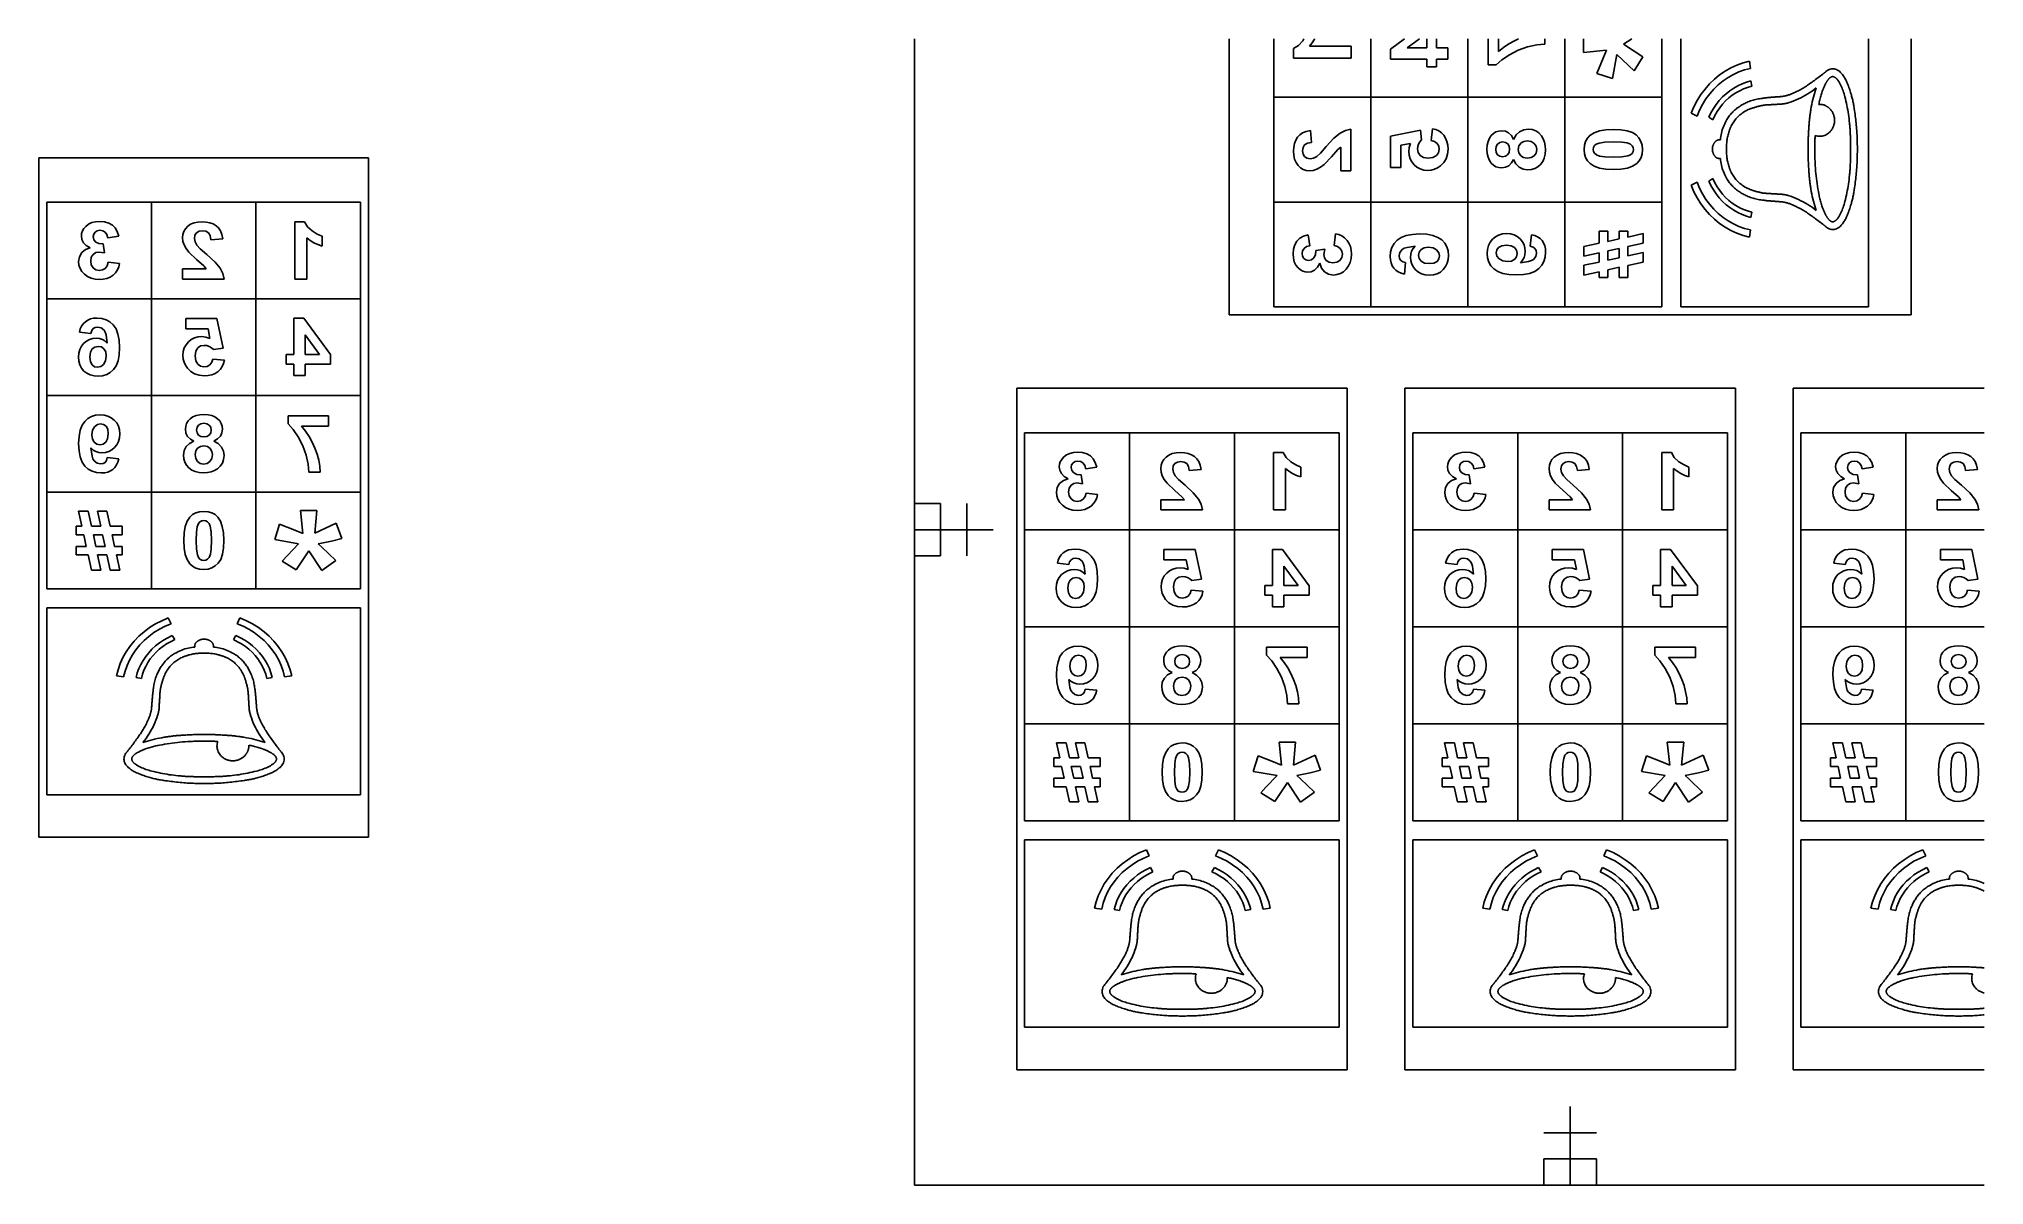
# Model space of a CAD drawing. Extents: x -193 to 229, y -92 to 157.
import ezdxf

# ---------------------------------------------------------------- set-up
doc = ezdxf.new("R2010")
doc.units = 0
doc.layers.get('0').update_dxf_attribs({"linetype": 'CONTINUOUS'})

msp = doc.modelspace()

# ---------------------------------------------------------------- linework, layer by layer
for p, q in [((-3.02, 56.04), (-3.02, 156.67)), ((65.11, 156.67), (65.11, 96.92)), ((74.76, 144.04), (74.76, 156.67)), ((81.03, 156.22), (80.11, 155.22)), ((81.31, 156.67), (81.03, 156.22)), ((82.53, 155.08), (83.1, 155.82)), ((83.1, 155.82), (83.59, 156.62)), ((83.59, 156.62), (83.62, 156.67)), ((95.77, 156.67), (95.77, 144.04)), ((103.06, 156.67), (100.01, 154.42)), ((103.64, 154.75), (106.28, 156.67)), ((107.87, 156.67), (107.87, 154.75)), ((109.96, 154.75), (109.96, 156.67)), ((116.77, 156.67), (116.77, 144.04)), ((121.21, 156.67), (121.21, 151.02)), ((123.42, 153.97), (123.42, 156.67)), ((126.89, 156.27), (125.67, 155.59)), ((127.77, 156.67), (126.89, 156.27)), ((133.44, 155.53), (133.44, 156.67)), ((137.78, 156.67), (137.78, 144.04)), ((141.78, 156.67), (141.78, 153.7)), ((150.5, 155.51), (152.25, 156.67)), ((158.79, 156.67), (158.79, 144.04)), ((162.9, 98.62), (162.9, 156.67)), ((203.52, 156.67), (203.52, 98.62)), ((212.72, 96.92), (212.72, 156.67)), ((80.11, 155.22), (79.04, 154.6)), ((79.04, 154.6), (79.04, 152.52)), ((79.04, 152.52), (91.49, 152.52)), ((91.49, 155.08), (82.53, 155.08)), ((91.49, 152.52), (91.49, 155.08)), ((100.01, 154.42), (100.01, 152.26)), ((100.01, 152.26), (107.87, 152.26)), ((107.87, 154.75), (103.64, 154.75)), ((107.87, 152.26), (107.87, 150.6)), ((112.45, 154.75), (109.96, 154.75)), ((109.96, 150.6), (109.96, 152.26)), ((109.96, 152.26), (112.45, 152.26)), ((112.45, 152.26), (112.45, 154.75)), ((122.94, 151.02), (124.14, 152.12)), ((124.51, 154.83), (123.42, 153.97)), ((124.14, 152.12), (125.78, 153.24)), ((125.67, 155.59), (124.51, 154.83)), ((125.78, 153.24), (127.69, 154.23)), ((127.69, 154.23), (129.71, 154.95)), ((129.71, 154.95), (131.68, 155.39)), ((131.68, 155.39), (133.44, 155.53)), ((141.78, 153.7), (146.76, 154.25)), ((146.04, 152.52), (144.73, 149.18)), ((146.76, 154.25), (146.04, 152.52)), ((148.1, 148.12), (149.01, 153.28)), ((149.01, 153.28), (151.52, 150.87)), ((154.64, 152.8), (150.5, 155.51)), ((152.76, 149.73), (154.64, 152.8)), ((177.72, 151.81), (176.35, 151.46)), ((177.92, 150.25), (177.72, 151.81)), ((107.87, 150.6), (109.96, 150.6)), ((121.21, 151.02), (122.94, 151.02)), ((144.73, 149.18), (148.1, 148.12)), ((151.52, 150.87), (152.76, 149.73)), ((170.15, 147.95), (169.09, 146.93)), ((171.28, 148.88), (170.15, 147.95)), ((170.98, 146.73), (172.02, 147.58)), ((172.48, 149.69), (171.28, 148.88)), ((172.02, 147.58), (173.11, 148.33)), ((173.72, 150.4), (172.48, 149.69)), ((173.11, 148.33), (174.25, 148.98)), ((175.02, 150.99), (173.72, 150.4)), ((174.25, 148.98), (175.44, 149.51)), ((176.35, 151.46), (175.02, 150.99)), ((175.44, 149.51), (176.67, 149.94)), ((176.67, 149.94), (177.92, 150.25)), ((178.03, 147.56), (177.07, 147.29)), ((178.03, 147.56), (178.23, 146.4)), ((191.27, 147.31), (191.53, 147.5)), ((191.53, 147.5), (191.79, 147.68)), ((191.79, 147.68), (192.05, 147.87)), ((192.05, 147.87), (192.31, 148.06)), ((192.31, 148.06), (192.56, 148.26)), ((192.56, 148.26), (192.82, 148.45)), ((192.82, 148.45), (193.07, 148.64)), ((193.07, 148.64), (193.33, 148.84)), ((193.33, 148.84), (193.58, 149.04)), ((193.58, 149.04), (193.84, 149.23)), ((193.84, 149.23), (193.87, 149.26)), ((193.87, 149.26), (193.91, 149.29)), ((193.91, 149.29), (193.95, 149.32)), ((193.95, 149.32), (193.98, 149.34)), ((193.98, 149.34), (194.02, 149.37)), ((194.02, 149.37), (194.05, 149.4)), ((194.05, 149.4), (194.09, 149.43)), ((194.09, 149.43), (194.13, 149.46)), ((194.13, 149.46), (194.16, 149.48)), ((194.16, 149.48), (194.2, 149.51)), ((194.2, 149.51), (194.23, 149.54)), ((194.23, 149.54), (194.27, 149.57)), ((194.27, 149.57), (194.48, 149.75)), ((194.39, 147.31), (194.45, 147.4)), ((194.45, 147.4), (194.5, 147.48)), ((194.48, 149.75), (194.72, 149.9)), ((194.5, 147.48), (194.56, 147.57)), ((194.56, 147.57), (194.62, 147.65)), ((194.62, 147.65), (194.68, 147.73)), ((194.68, 147.73), (194.74, 147.81)), ((194.72, 149.9), (194.97, 150.02)), ((194.74, 147.81), (194.8, 147.89)), ((194.8, 147.89), (194.86, 147.97)), ((194.86, 147.97), (194.93, 148.04)), ((194.93, 148.04), (194.96, 148.07)), ((194.96, 148.07), (194.98, 148.1)), ((194.97, 150.02), (195.23, 150.1)), ((194.98, 148.1), (195.01, 148.13)), ((195.01, 148.13), (195.04, 148.15)), ((195.04, 148.15), (195.06, 148.18)), ((195.06, 148.18), (195.09, 148.21)), ((195.09, 148.21), (195.12, 148.23)), ((195.12, 148.23), (195.15, 148.25)), ((195.15, 148.25), (195.18, 148.28)), ((195.18, 148.28), (195.21, 148.3)), ((195.21, 148.3), (195.24, 148.32)), ((195.23, 150.1), (195.49, 150.15)), ((195.24, 148.32), (195.27, 148.34)), ((195.27, 148.34), (195.35, 148.39)), ((195.35, 148.39), (195.42, 148.43)), ((195.42, 148.43), (195.51, 148.46)), ((195.49, 150.15), (195.76, 150.17)), ((195.51, 148.46), (195.59, 148.48)), ((195.59, 148.48), (195.67, 148.49)), ((195.67, 148.49), (195.76, 148.5)), ((195.76, 150.17), (196.03, 150.15)), ((195.76, 148.5), (195.84, 148.49)), ((195.84, 148.49), (195.93, 148.48)), ((195.93, 148.48), (196.01, 148.46)), ((196.01, 148.46), (196.09, 148.43)), ((196.03, 150.15), (196.3, 150.1)), ((196.09, 148.43), (196.17, 148.39)), ((196.17, 148.39), (196.24, 148.34)), ((196.24, 148.34), (196.3, 148.3)), ((196.3, 150.1), (196.56, 150.02)), ((196.3, 148.3), (196.36, 148.26)), ((196.36, 148.26), (196.42, 148.21)), ((196.42, 148.21), (196.47, 148.16)), ((196.47, 148.16), (196.53, 148.11)), ((196.53, 148.11), (196.58, 148.06)), ((196.56, 150.02), (196.8, 149.9)), ((196.58, 148.06), (196.63, 148.01)), ((196.63, 148.01), (196.68, 147.95)), ((196.68, 147.95), (196.73, 147.89)), ((196.73, 147.89), (196.78, 147.83)), ((196.78, 147.83), (196.82, 147.77)), ((196.8, 149.9), (197.04, 149.75)), ((196.82, 147.77), (196.86, 147.71)), ((196.86, 147.71), (197.04, 147.44)), ((197.04, 149.75), (197.26, 149.57)), ((197.04, 147.44), (197.2, 147.17)), ((197.26, 149.57), (197.41, 149.42)), ((197.41, 149.42), (197.56, 149.27)), ((197.56, 149.27), (197.71, 149.11)), ((197.71, 149.11), (197.85, 148.94)), ((197.85, 148.94), (197.98, 148.77)), ((197.98, 148.77), (198.11, 148.59)), ((198.11, 148.59), (198.23, 148.41)), ((198.23, 148.41), (198.35, 148.22)), ((198.35, 148.22), (198.46, 148.03)), ((198.46, 148.03), (198.56, 147.83)), ((198.56, 147.83), (198.66, 147.63)), ((198.66, 147.63), (198.75, 147.43)), ((198.75, 147.43), (198.86, 147.17)), ((74.76, 121.33), (74.76, 144.04)), ((74.76, 144.04), (95.77, 144.04)), ((95.77, 144.04), (95.77, 121.33)), ((116.77, 144.04), (95.77, 144.04)), ((116.77, 144.04), (137.78, 144.04)), ((116.77, 121.33), (116.77, 144.04)), ((137.78, 144.04), (158.79, 144.04)), ((137.78, 121.33), (137.78, 144.04)), ((158.79, 144.04), (158.79, 121.33)), ((166.41, 143.33), (165.7, 141.98)), ((167.22, 144.61), (166.41, 143.33)), ((168.11, 145.81), (167.22, 144.61)), ((167.57, 142.48), (168.3, 143.66)), ((169.09, 146.93), (168.11, 145.81)), ((168.3, 143.66), (169.12, 144.77)), ((169.12, 144.77), (170.01, 145.79)), ((170.01, 145.79), (170.98, 146.73)), ((171.19, 143.32), (170.53, 142.49)), ((171.9, 144.09), (171.19, 143.32)), ((172.66, 144.8), (171.9, 144.09)), ((171.92, 142.51), (172.57, 143.22)), ((172.57, 143.22), (173.28, 143.87)), ((173.47, 145.45), (172.66, 144.8)), ((173.28, 143.87), (174.02, 144.46)), ((174.32, 146.02), (173.47, 145.45)), ((174.02, 144.46), (174.81, 144.99)), ((175.21, 146.52), (174.32, 146.02)), ((174.81, 144.99), (175.62, 145.45)), ((176.12, 146.95), (175.21, 146.52)), ((175.62, 145.45), (176.47, 145.84)), ((177.07, 147.29), (176.12, 146.95)), ((176.47, 145.84), (177.34, 146.16)), ((177.34, 146.16), (178.23, 146.4)), ((177.68, 143.13), (177.95, 143.23)), ((177.95, 143.23), (178.22, 143.33)), ((178.22, 143.33), (178.5, 143.41)), ((178.5, 143.41), (178.77, 143.49)), ((178.77, 143.49), (179.05, 143.56)), ((179.05, 143.56), (179.33, 143.62)), ((179.33, 143.62), (179.6, 143.68)), ((179.6, 143.68), (179.89, 143.72)), ((179.89, 143.72), (180.17, 143.76)), ((180.17, 143.76), (180.45, 143.79)), ((180.45, 143.79), (180.6, 143.82)), ((180.6, 143.82), (180.75, 143.84)), ((180.75, 143.84), (180.91, 143.86)), ((180.91, 143.86), (181.06, 143.88)), ((181.06, 143.88), (181.21, 143.9)), ((181.21, 143.9), (181.36, 143.91)), ((181.36, 143.91), (181.52, 143.93)), ((181.52, 143.93), (181.67, 143.95)), ((181.67, 143.95), (181.82, 143.96)), ((181.82, 143.96), (181.97, 143.98)), ((181.97, 143.98), (182.13, 143.99)), ((182.13, 143.99), (182.28, 144)), ((182.28, 144), (182.46, 144.01)), ((182.46, 144.01), (182.64, 144.03)), ((182.64, 144.03), (182.83, 144.04)), ((182.83, 144.04), (183.01, 144.06)), ((183.01, 144.06), (183.19, 144.07)), ((183.19, 144.07), (183.37, 144.09)), ((183.37, 144.09), (183.55, 144.1)), ((183.55, 144.1), (183.74, 144.11)), ((183.74, 144.11), (183.92, 144.13)), ((183.92, 144.13), (184.1, 144.14)), ((184.1, 144.14), (184.28, 144.15)), ((184.28, 144.15), (184.47, 144.17)), ((184.47, 144.17), (184.58, 144.18)), ((184.58, 144.18), (184.7, 144.19)), ((184.7, 144.19), (184.82, 144.2)), ((184.82, 144.2), (184.93, 144.22)), ((184.93, 144.22), (185.05, 144.23)), ((185.05, 144.23), (185.17, 144.25)), ((185.17, 144.25), (185.28, 144.27)), ((185.28, 144.27), (185.4, 144.3)), ((185.4, 144.3), (185.52, 144.33)), ((185.52, 144.33), (185.63, 144.35)), ((185.63, 144.35), (185.74, 144.38)), ((185.74, 144.38), (185.86, 144.42)), ((185.86, 144.42), (186.03, 144.47)), ((186.03, 144.47), (186.2, 144.52)), ((186.2, 144.52), (186.36, 144.58)), ((186.36, 144.58), (186.53, 144.63)), ((186.53, 144.63), (186.7, 144.7)), ((186.7, 144.7), (186.86, 144.76)), ((187.35, 143.25), (186.83, 143.06)), ((186.86, 144.76), (187.03, 144.82)), ((187.03, 144.82), (187.19, 144.89)), ((187.19, 144.89), (187.35, 144.96)), ((187.35, 144.96), (187.51, 145.04)), ((187.86, 143.46), (187.35, 143.25)), ((187.51, 145.04), (187.67, 145.11)), ((187.67, 145.11), (187.83, 145.19)), ((187.83, 145.19), (188.09, 145.32)), ((188.37, 143.69), (187.86, 143.46)), ((188.09, 145.32), (188.33, 145.45)), ((188.33, 145.45), (188.58, 145.59)), ((188.87, 143.93), (188.37, 143.69)), ((188.58, 145.59), (188.83, 145.72)), ((188.83, 145.72), (189.07, 145.86)), ((189.37, 144.19), (188.87, 143.93)), ((189.07, 145.86), (189.32, 146.01)), ((189.32, 146.01), (189.56, 146.16)), ((189.86, 144.46), (189.37, 144.19)), ((189.56, 146.16), (189.8, 146.31)), ((189.8, 146.31), (190.04, 146.46)), ((190.34, 144.75), (189.86, 144.46)), ((190.04, 146.46), (190.28, 146.62)), ((190.28, 146.62), (190.51, 146.78)), ((190.81, 145.06), (190.34, 144.75)), ((190.51, 146.78), (190.75, 146.94)), ((190.75, 146.94), (191.01, 147.12)), ((191.28, 145.38), (190.81, 145.06)), ((191.01, 147.12), (191.27, 147.31)), ((191.74, 145.71), (191.28, 145.38)), ((191.45, 143.52), (191.33, 143.01)), ((191.57, 144.04), (191.45, 143.52)), ((191.71, 144.55), (191.57, 144.04)), ((191.86, 145.05), (191.71, 144.55)), ((192.19, 146.06), (191.74, 145.71)), ((192.02, 145.56), (191.86, 145.05)), ((192.19, 146.06), (192.02, 145.56)), ((192.85, 142.99), (192.9, 143.24)), ((192.9, 143.24), (192.96, 143.5)), ((192.96, 143.5), (193.02, 143.76)), ((193.02, 143.76), (193.09, 144.01)), ((193.09, 144.01), (193.16, 144.27)), ((193.16, 144.27), (193.23, 144.52)), ((193.23, 144.52), (193.31, 144.77)), ((193.31, 144.77), (193.39, 145.02)), ((193.39, 145.02), (193.48, 145.27)), ((193.48, 145.27), (193.57, 145.52)), ((193.57, 145.52), (193.62, 145.65)), ((193.62, 145.65), (193.67, 145.78)), ((193.67, 145.78), (193.72, 145.91)), ((193.72, 145.91), (193.77, 146.04)), ((193.77, 146.04), (193.83, 146.17)), ((193.83, 146.17), (193.88, 146.29)), ((193.88, 146.29), (193.94, 146.42)), ((193.94, 146.42), (194, 146.55)), ((194, 146.55), (194.06, 146.67)), ((194.06, 146.67), (194.12, 146.8)), ((194.12, 146.8), (194.18, 146.92)), ((194.18, 146.92), (194.24, 147.04)), ((194.24, 147.04), (194.29, 147.13)), ((194.29, 147.13), (194.34, 147.22)), ((194.34, 147.22), (194.39, 147.31)), ((197.2, 147.17), (197.36, 146.89)), ((197.36, 146.89), (197.5, 146.6)), ((197.5, 146.6), (197.64, 146.31)), ((197.64, 146.31), (197.77, 146.01)), ((197.77, 146.01), (197.9, 145.71)), ((197.9, 145.71), (198.01, 145.41)), ((198.01, 145.41), (198.11, 145.1)), ((198.11, 145.1), (198.21, 144.79)), ((198.21, 144.79), (198.29, 144.47)), ((198.29, 144.47), (198.37, 144.15)), ((198.37, 144.15), (198.49, 143.68)), ((198.49, 143.68), (198.61, 143.21)), ((198.61, 143.21), (198.71, 142.74)), ((198.86, 147.17), (198.96, 146.92)), ((198.96, 146.92), (199.07, 146.66)), ((199.07, 146.66), (199.17, 146.4)), ((199.17, 146.4), (199.26, 146.13)), ((199.26, 146.13), (199.36, 145.87)), ((199.36, 145.87), (199.45, 145.61)), ((199.45, 145.61), (199.53, 145.34)), ((199.53, 145.34), (199.62, 145.07)), ((199.62, 145.07), (199.7, 144.81)), ((199.7, 144.81), (199.78, 144.54)), ((199.78, 144.54), (199.85, 144.27)), ((199.85, 144.27), (199.91, 144.04)), ((199.91, 144.04), (199.97, 143.82)), ((199.97, 143.82), (200.03, 143.59)), ((200.03, 143.59), (200.08, 143.36)), ((200.08, 143.36), (200.13, 143.13)), ((165.7, 141.98), (165.1, 140.57)), ((166.38, 139.95), (165.1, 140.57)), ((166.38, 139.95), (166.93, 141.24)), ((166.93, 141.24), (167.57, 142.48)), ((169.4, 140.68), (168.92, 139.7)), ((169.83, 139.17), (168.92, 139.7)), ((169.93, 141.61), (169.4, 140.68)), ((169.83, 139.17), (170.26, 140.06)), ((170.53, 142.49), (169.93, 141.61)), ((170.26, 140.06), (170.76, 140.92)), ((170.76, 140.92), (171.31, 141.74)), ((171.31, 141.74), (171.92, 142.51)), ((172.55, 138.63), (172.72, 138.94)), ((172.72, 138.94), (172.85, 139.18)), ((172.85, 139.18), (172.99, 139.41)), ((172.99, 139.41), (173.13, 139.64)), ((173.13, 139.64), (173.28, 139.86)), ((173.28, 139.86), (173.44, 140.07)), ((173.44, 140.07), (173.61, 140.28)), ((173.61, 140.28), (173.78, 140.49)), ((173.78, 140.49), (173.95, 140.68)), ((173.95, 140.68), (174.14, 140.87)), ((174.14, 140.87), (174.32, 141.06)), ((174.32, 141.06), (174.52, 141.23)), ((174.47, 138.94), (174.32, 138.73)), ((174.63, 139.15), (174.47, 138.94)), ((174.52, 141.23), (174.72, 141.4)), ((174.8, 139.35), (174.63, 139.15)), ((174.72, 141.4), (174.9, 141.55)), ((174.97, 139.55), (174.8, 139.35)), ((174.9, 141.55), (175.1, 141.7)), ((175.2, 139.77), (174.97, 139.55)), ((175.1, 141.7), (175.29, 141.84)), ((175.42, 139.99), (175.2, 139.77)), ((175.29, 141.84), (175.49, 141.98)), ((175.66, 140.19), (175.42, 139.99)), ((175.49, 141.98), (175.69, 142.11)), ((175.9, 140.39), (175.66, 140.19)), ((175.69, 142.11), (175.89, 142.24)), ((175.89, 142.24), (176.09, 142.37)), ((176.15, 140.57), (175.9, 140.39)), ((176.09, 142.37), (176.3, 142.48)), ((176.4, 140.75), (176.15, 140.57)), ((176.3, 142.48), (176.51, 142.6)), ((176.66, 140.91), (176.4, 140.75)), ((176.51, 142.6), (176.72, 142.71)), ((176.93, 141.07), (176.66, 140.91)), ((176.72, 142.71), (176.93, 142.81)), ((176.93, 142.81), (177.15, 142.91)), ((177.2, 141.21), (176.93, 141.07)), ((177.15, 142.91), (177.41, 143.03)), ((177.47, 141.34), (177.2, 141.21)), ((177.41, 143.03), (177.68, 143.13)), ((177.75, 141.46), (177.47, 141.34)), ((178.03, 141.56), (177.75, 141.46)), ((178.19, 141.62), (178.03, 141.56)), ((178.34, 141.67), (178.19, 141.62)), ((178.49, 141.72), (178.34, 141.67)), ((178.65, 141.77), (178.49, 141.72)), ((178.81, 141.82), (178.65, 141.77)), ((178.96, 141.87), (178.81, 141.82)), ((179.12, 141.91), (178.96, 141.87)), ((179.27, 141.96), (179.12, 141.91)), ((179.43, 142), (179.27, 141.96)), ((179.59, 142.04), (179.43, 142)), ((179.74, 142.08), (179.59, 142.04)), ((179.9, 142.12), (179.74, 142.08)), ((180.05, 142.16), (179.9, 142.12)), ((180.2, 142.19), (180.05, 142.16)), ((180.35, 142.22), (180.2, 142.19)), ((180.49, 142.25), (180.35, 142.22)), ((180.64, 142.27), (180.49, 142.25)), ((180.79, 142.3), (180.64, 142.27)), ((180.94, 142.32), (180.79, 142.3)), ((181.09, 142.33), (180.94, 142.32)), ((181.24, 142.35), (181.09, 142.33)), ((181.39, 142.36), (181.24, 142.35)), ((181.54, 142.37), (181.39, 142.36)), ((181.69, 142.38), (181.54, 142.37)), ((181.9, 142.39), (181.69, 142.38)), ((182.11, 142.4), (181.9, 142.39)), ((182.32, 142.41), (182.11, 142.4)), ((182.53, 142.43), (182.32, 142.41)), ((182.73, 142.44), (182.53, 142.43)), ((182.94, 142.45), (182.73, 142.44)), ((183.15, 142.46), (182.94, 142.45)), ((183.36, 142.48), (183.15, 142.46)), ((183.57, 142.49), (183.36, 142.48)), ((183.78, 142.5), (183.57, 142.49)), ((183.98, 142.52), (183.78, 142.5)), ((184.19, 142.53), (183.98, 142.52)), ((184.37, 142.53), (184.19, 142.53)), ((184.55, 142.54), (184.37, 142.53)), ((184.73, 142.56), (184.55, 142.54)), ((184.91, 142.57), (184.73, 142.56)), ((185.08, 142.6), (184.91, 142.57)), ((185.26, 142.62), (185.08, 142.6)), ((185.44, 142.65), (185.26, 142.62)), ((185.61, 142.69), (185.44, 142.65)), ((185.79, 142.73), (185.61, 142.69)), ((185.96, 142.77), (185.79, 142.73)), ((186.14, 142.82), (185.96, 142.77)), ((186.31, 142.88), (186.14, 142.82)), ((186.83, 143.06), (186.31, 142.88)), ((190.71, 139.1), (190.69, 138.92)), ((190.73, 139.27), (190.71, 139.1)), ((190.75, 139.44), (190.73, 139.27)), ((190.77, 139.62), (190.75, 139.44)), ((190.8, 139.85), (190.77, 139.62)), ((190.83, 140.08), (190.8, 139.85)), ((190.86, 140.3), (190.83, 140.08)), ((190.89, 140.53), (190.86, 140.3)), ((190.92, 140.76), (190.89, 140.53)), ((190.96, 140.99), (190.92, 140.76)), ((191, 141.22), (190.96, 140.99)), ((191.04, 141.44), (191, 141.22)), ((191.12, 141.97), (191.04, 141.44)), ((191.22, 142.49), (191.12, 141.97)), ((191.33, 143.01), (191.22, 142.49)), ((192.75, 142.46), (192.8, 142.73)), ((192.87, 142.48), (192.75, 142.46)), ((192.8, 142.73), (192.85, 142.99)), ((192.98, 142.48), (192.87, 142.48)), ((193.09, 142.48), (192.98, 142.48)), ((193.2, 142.48), (193.09, 142.48)), ((193.31, 142.47), (193.2, 142.48)), ((193.42, 142.46), (193.31, 142.47)), ((193.53, 142.44), (193.42, 142.46)), ((193.64, 142.41), (193.53, 142.44)), ((193.75, 142.38), (193.64, 142.41)), ((193.86, 142.35), (193.75, 142.38)), ((193.97, 142.31), (193.86, 142.35)), ((194.07, 142.26), (193.97, 142.31)), ((194.16, 142.22), (194.07, 142.26)), ((194.24, 142.18), (194.16, 142.22)), ((194.33, 142.13), (194.24, 142.18)), ((194.41, 142.09), (194.33, 142.13)), ((194.5, 142.03), (194.41, 142.09)), ((194.58, 141.98), (194.5, 142.03)), ((194.66, 141.93), (194.58, 141.98)), ((194.74, 141.87), (194.66, 141.93)), ((194.82, 141.81), (194.74, 141.87)), ((194.89, 141.75), (194.82, 141.81)), ((194.97, 141.68), (194.89, 141.75)), ((195.04, 141.62), (194.97, 141.68)), ((195.14, 141.52), (195.04, 141.62)), ((195.24, 141.41), (195.14, 141.52)), ((195.34, 141.3), (195.24, 141.41)), ((195.43, 141.19), (195.34, 141.3)), ((195.52, 141.07), (195.43, 141.19)), ((195.6, 140.94), (195.52, 141.07)), ((195.67, 140.82), (195.6, 140.94)), ((195.75, 140.68), (195.67, 140.82)), ((195.81, 140.55), (195.75, 140.68)), ((195.87, 140.41), (195.81, 140.55)), ((195.93, 140.27), (195.87, 140.41)), ((195.97, 140.13), (195.93, 140.27)), ((196.02, 139.95), (195.97, 140.13)), ((196.07, 139.77), (196.02, 139.95)), ((196.1, 139.59), (196.07, 139.77)), ((196.12, 139.4), (196.1, 139.59)), ((196.14, 139.22), (196.12, 139.4)), ((196.14, 139.03), (196.14, 139.22)), ((196.14, 138.85), (196.14, 139.03)), ((198.71, 142.74), (198.81, 142.26)), ((198.81, 142.26), (198.91, 141.78)), ((198.91, 141.78), (199, 141.31)), ((199, 141.31), (199.08, 140.83)), ((199.08, 140.83), (199.16, 140.34)), ((199.16, 140.34), (199.22, 139.86)), ((199.22, 139.86), (199.29, 139.38)), ((199.29, 139.38), (199.34, 138.89)), ((200.13, 143.13), (200.18, 142.91)), ((200.18, 142.91), (200.23, 142.68)), ((200.23, 142.68), (200.27, 142.45)), ((200.27, 142.45), (200.31, 142.22)), ((200.31, 142.22), (200.35, 141.99)), ((200.35, 141.99), (200.38, 141.75)), ((200.38, 141.75), (200.42, 141.52)), ((200.42, 141.52), (200.47, 141.13)), ((200.47, 141.13), (200.53, 140.74)), ((200.53, 140.74), (200.58, 140.35)), ((200.58, 140.35), (200.63, 139.96)), ((200.63, 139.96), (200.67, 139.57)), ((200.67, 139.57), (200.72, 139.18)), ((200.72, 139.18), (200.76, 138.79)), ((79.51, 134.74), (79.25, 134.03)), ((79.89, 135.38), (79.51, 134.74)), ((80.38, 135.92), (79.89, 135.38)), ((81.02, 136.34), (80.38, 135.92)), ((81.79, 136.64), (81.02, 136.34)), ((82.7, 136.82), (81.79, 136.64)), ((82.94, 134.26), (82.7, 136.82)), ((87.8, 135.15), (86.13, 133.35)), ((89.11, 136.24), (87.8, 135.15)), ((90.26, 136.83), (89.11, 136.24)), ((91.48, 137.12), (90.26, 136.83)), ((91.48, 128.12), (91.48, 137.12)), ((106.51, 136.9), (100.06, 135.58)), ((100.06, 135.58), (100.06, 128.79)), ((106.39, 134.36), (106.78, 134.81)), ((106.78, 134.81), (106.51, 136.9)), ((109.09, 137.21), (108.85, 134.65)), ((109.83, 137.03), (109.09, 137.21)), ((110.49, 136.74), (109.83, 137.03)), ((111.07, 136.33), (110.49, 136.74)), ((111.57, 135.81), (111.07, 136.33)), ((111.97, 135.18), (111.57, 135.81)), ((112.26, 134.47), (111.97, 135.18)), ((121.43, 135.15), (121.15, 134.46)), ((121.83, 135.72), (121.43, 135.15)), ((122.31, 136.18), (121.83, 135.72)), ((122.85, 136.51), (122.31, 136.18)), ((123.46, 136.7), (122.85, 136.51)), ((124.12, 136.77), (123.46, 136.7)), ((124.9, 136.66), (124.12, 136.77)), ((125.61, 136.32), (124.9, 136.66)), ((126.22, 135.73), (125.61, 136.32)), ((126.68, 134.87), (126.22, 135.73)), ((127.23, 135.87), (126.68, 134.87)), ((127.98, 136.57), (127.23, 135.87)), ((128.86, 136.97), (127.98, 136.57)), ((129.82, 137.11), (128.86, 136.97)), ((130.69, 137.02), (129.82, 137.11)), ((131.46, 136.75), (130.69, 137.02)), ((132.13, 136.3), (131.46, 136.75)), ((132.7, 135.67), (132.13, 136.3)), ((133.09, 135.03), (132.7, 135.67)), ((133.36, 134.31), (133.09, 135.03)), ((142.66, 135.15), (142.26, 134.45)), ((143.21, 135.75), (142.66, 135.15)), ((144.11, 136.32), (143.21, 135.75)), ((145.24, 136.74), (144.11, 136.32)), ((146.62, 136.98), (145.24, 136.74)), ((148.25, 137.06), (146.62, 136.98)), ((149.9, 136.99), (148.25, 137.06)), ((151.27, 136.77), (149.9, 136.99)), ((152.38, 136.39), (151.27, 136.77)), ((153.21, 135.87), (152.38, 136.39)), ((153.82, 135.22), (153.21, 135.87)), ((154.25, 134.48), (153.82, 135.22)), ((170.75, 134.72), (170.78, 134.73)), ((170.78, 134.73), (170.82, 134.74)), ((170.82, 134.74), (170.85, 134.75)), ((170.85, 134.75), (170.88, 134.76)), ((170.88, 134.76), (170.93, 134.77)), ((170.93, 134.77), (170.97, 134.78)), ((170.97, 134.78), (171.02, 134.78)), ((171.02, 134.78), (171.06, 134.79)), ((171.06, 134.79), (171.11, 134.79)), ((171.11, 134.79), (171.16, 134.79)), ((171.16, 134.79), (171.2, 134.8)), ((171.2, 134.8), (171.25, 134.8)), ((171.25, 134.8), (171.3, 134.8)), ((171.3, 134.8), (171.34, 134.8)), ((171.34, 134.8), (171.39, 134.79)), ((171.39, 134.79), (171.43, 134.79)), ((171.43, 134.79), (171.47, 135.16)), ((171.47, 135.16), (171.52, 135.52)), ((171.52, 135.52), (171.59, 135.89)), ((171.59, 135.89), (171.66, 136.24)), ((171.66, 136.24), (171.75, 136.6)), ((171.75, 136.6), (171.85, 136.95)), ((171.85, 136.95), (171.97, 137.3)), ((171.97, 137.3), (172.09, 137.64)), ((172.09, 137.64), (172.23, 137.97)), ((172.23, 137.97), (172.38, 138.3)), ((172.38, 138.3), (172.55, 138.63)), ((172.89, 134.89), (172.86, 134.64)), ((172.93, 135.13), (172.89, 134.89)), ((172.98, 135.38), (172.93, 135.13)), ((173.03, 135.62), (172.98, 135.38)), ((173.09, 135.86), (173.03, 135.62)), ((173.16, 136.1), (173.09, 135.86)), ((173.19, 136.23), (173.16, 136.1)), ((173.23, 136.35), (173.19, 136.23)), ((173.27, 136.48), (173.23, 136.35)), ((173.31, 136.6), (173.27, 136.48)), ((173.35, 136.72), (173.31, 136.6)), ((173.39, 136.84), (173.35, 136.72)), ((173.44, 136.97), (173.39, 136.84)), ((173.48, 137.09), (173.44, 136.97)), ((173.53, 137.21), (173.48, 137.09)), ((173.58, 137.33), (173.53, 137.21)), ((173.63, 137.45), (173.58, 137.33)), ((173.68, 137.56), (173.63, 137.45)), ((173.79, 137.81), (173.68, 137.56)), ((173.91, 138.05), (173.79, 137.81)), ((174.04, 138.28), (173.91, 138.05)), ((174.18, 138.51), (174.04, 138.28)), ((174.32, 138.73), (174.18, 138.51)), ((190.45, 134.82), (190.44, 134.55)), ((190.46, 135.09), (190.45, 134.82)), ((190.47, 135.36), (190.46, 135.09)), ((190.49, 135.63), (190.47, 135.36)), ((190.5, 135.9), (190.49, 135.63)), ((190.51, 136.18), (190.5, 135.9)), ((190.53, 136.45), (190.51, 136.18)), ((190.54, 136.72), (190.53, 136.45)), ((190.56, 136.98), (190.54, 136.72)), ((190.57, 137.25), (190.56, 136.98)), ((190.59, 137.52), (190.57, 137.25)), ((190.6, 137.7), (190.59, 137.52)), ((190.61, 137.87), (190.6, 137.7)), ((190.62, 138.05), (190.61, 137.87)), ((190.63, 138.22), (190.62, 138.05)), ((190.65, 138.4), (190.63, 138.22)), ((190.66, 138.57), (190.65, 138.4)), ((190.68, 138.75), (190.66, 138.57)), ((190.69, 138.92), (190.68, 138.75)), ((191.9, 134.77), (191.91, 135.02)), ((191.9, 134.53), (191.9, 134.77)), ((191.91, 135.02), (191.92, 135.27)), ((191.92, 135.27), (191.93, 135.52)), ((191.93, 135.52), (191.94, 135.77)), ((191.94, 135.77), (192.18, 135.69)), ((192.18, 135.69), (192.43, 135.63)), ((192.43, 135.63), (192.68, 135.6)), ((192.68, 135.6), (192.94, 135.59)), ((192.94, 135.59), (193.19, 135.59)), ((193.19, 135.59), (193.44, 135.63)), ((193.44, 135.63), (193.69, 135.68)), ((193.69, 135.68), (193.94, 135.75)), ((193.94, 135.75), (194.18, 135.85)), ((194.18, 135.85), (194.41, 135.97)), ((194.41, 135.97), (194.63, 136.1)), ((194.63, 136.1), (194.84, 136.26)), ((194.84, 136.26), (194.97, 136.37)), ((194.97, 136.37), (195.09, 136.48)), ((195.09, 136.48), (195.21, 136.6)), ((195.21, 136.6), (195.32, 136.73)), ((195.32, 136.73), (195.43, 136.86)), ((195.43, 136.86), (195.52, 137)), ((195.52, 137), (195.62, 137.14)), ((195.62, 137.14), (195.7, 137.29)), ((195.7, 137.29), (195.78, 137.45)), ((195.78, 137.45), (195.85, 137.61)), ((195.85, 137.61), (195.92, 137.77)), ((195.92, 137.77), (195.97, 137.94)), ((195.97, 137.94), (196.02, 138.11)), ((196.02, 138.11), (196.07, 138.29)), ((196.07, 138.29), (196.1, 138.48)), ((196.1, 138.48), (196.12, 138.66)), ((196.12, 138.66), (196.14, 138.85)), ((199.34, 138.89), (199.39, 138.41)), ((199.39, 138.41), (199.41, 138.21)), ((199.41, 138.21), (199.43, 138.01)), ((199.43, 138.01), (199.44, 137.81)), ((199.44, 137.81), (199.46, 137.6)), ((199.46, 137.6), (199.47, 137.4)), ((199.47, 137.4), (199.49, 137.2)), ((199.49, 137.2), (199.5, 137)), ((199.5, 137), (199.52, 136.8)), ((199.52, 136.8), (199.53, 136.6)), ((199.53, 136.6), (199.54, 136.4)), ((199.54, 136.4), (199.55, 136.19)), ((199.55, 136.19), (199.56, 135.99)), ((199.56, 135.99), (199.57, 135.72)), ((199.57, 135.72), (199.58, 135.46)), ((199.58, 135.46), (199.59, 135.19)), ((199.59, 135.19), (199.6, 134.92)), ((199.6, 134.92), (199.6, 134.66)), ((200.76, 138.79), (200.81, 138.39)), ((200.81, 138.39), (200.85, 138)), ((200.85, 138), (200.89, 137.61)), ((200.89, 137.61), (200.92, 137.22)), ((200.92, 137.22), (200.96, 136.82)), ((200.96, 136.82), (200.98, 136.49)), ((200.98, 136.49), (201, 136.15)), ((201, 136.15), (201.01, 135.81)), ((201.01, 135.81), (201.02, 135.48)), ((201.02, 135.48), (201.04, 135.14)), ((201.04, 135.14), (201.05, 134.8)), ((201.05, 134.8), (201.06, 134.47)), ((-121.2, 130.94), (-192.51, 130.94)), ((-192.51, -16.2), (-192.51, 130.94)), ((-121.2, -15.18), (-121.2, 130.94)), ((79.09, 133.23), (79.03, 132.37)), ((79.03, 132.37), (79.1, 131.43)), ((79.25, 134.03), (79.09, 133.23)), ((79.1, 131.43), (79.28, 130.6)), ((79.28, 130.6), (79.59, 129.87)), ((81, 132.43), (81.12, 133.15)), ((81.11, 131.71), (81, 132.43)), ((81.43, 131.16), (81.11, 131.71)), ((81.12, 133.15), (81.45, 133.71)), ((81.95, 130.81), (81.43, 131.16)), ((81.45, 133.71), (82.05, 134.09)), ((82.65, 130.69), (81.95, 130.81)), ((82.05, 134.09), (82.94, 134.26)), ((83.38, 130.83), (82.65, 130.69)), ((84.11, 131.22), (83.38, 130.83)), ((84.88, 131.95), (84.11, 131.22)), ((86.13, 133.35), (84.88, 131.95)), ((85.66, 129.47), (87.24, 131.15)), ((87.24, 131.15), (88.61, 132.69)), ((88.61, 132.69), (89.27, 133.22)), ((89.27, 133.22), (89.27, 128.12)), ((102.28, 133.63), (104.38, 134.04)), ((102.28, 128.79), (102.28, 133.63)), ((104.09, 133.17), (103.99, 132.28)), ((103.99, 132.28), (104.06, 131.46)), ((104.06, 131.46), (104.27, 130.7)), ((104.38, 134.04), (104.09, 133.17)), ((104.27, 130.7), (104.63, 130.01)), ((105.88, 132.83), (105.94, 133.37)), ((106.02, 132.03), (105.88, 132.83)), ((105.94, 133.37), (106.11, 133.88)), ((106.45, 131.39), (106.02, 132.03)), ((106.11, 133.88), (106.39, 134.36)), ((107.16, 130.98), (106.45, 131.39)), ((108.16, 130.84), (107.16, 130.98)), ((109.23, 130.98), (108.16, 130.84)), ((108.85, 134.65), (109.57, 134.43)), ((109.98, 131.39), (109.23, 130.98)), ((109.57, 134.43), (110.12, 134)), ((110.44, 132.01), (109.98, 131.39)), ((110.12, 134), (110.47, 133.42)), ((110.59, 132.76), (110.44, 132.01)), ((110.47, 133.42), (110.59, 132.76)), ((111.57, 129.87), (112.08, 130.72)), ((112.08, 130.72), (112.39, 131.69)), ((112.43, 133.67), (112.26, 134.47)), ((112.39, 131.69), (112.49, 132.78)), ((112.49, 132.78), (112.43, 133.67)), ((120.98, 133.66), (120.92, 132.75)), ((120.92, 132.75), (120.98, 131.85)), ((121.15, 134.46), (120.98, 133.66)), ((120.98, 131.85), (121.15, 131.05)), ((121.15, 131.05), (121.43, 130.36)), ((122.81, 132.72), (122.91, 133.39)), ((122.91, 132.08), (122.81, 132.72)), ((122.91, 133.39), (123.21, 133.9)), ((123.21, 131.57), (122.91, 132.08)), ((123.21, 133.9), (123.69, 134.23)), ((123.68, 131.25), (123.21, 131.57)), ((124.28, 131.14), (123.68, 131.25)), ((123.69, 134.23), (124.29, 134.34)), ((124.91, 131.25), (124.28, 131.14)), ((124.29, 134.34), (124.92, 134.23)), ((125.39, 131.58), (124.91, 131.25)), ((124.92, 134.23), (125.4, 133.91)), ((125.69, 132.09), (125.39, 131.58)), ((125.4, 133.91), (125.69, 133.4)), ((125.69, 133.4), (125.79, 132.75)), ((125.79, 132.75), (125.69, 132.09)), ((126.25, 129.8), (126.68, 130.57)), ((126.68, 130.57), (127.19, 129.59)), ((127.69, 132.71), (127.84, 133.53)), ((127.83, 131.97), (127.69, 132.71)), ((128.22, 131.37), (127.83, 131.97)), ((127.84, 133.53), (128.29, 134.12)), ((128.84, 130.97), (128.22, 131.37)), ((128.29, 134.12), (128.92, 134.46)), ((129.62, 130.84), (128.84, 130.97)), ((128.92, 134.46), (129.6, 134.58)), ((129.6, 134.58), (130.47, 134.44)), ((130.5, 130.97), (129.62, 130.84)), ((130.47, 134.44), (131.13, 134.03)), ((131.15, 131.36), (130.5, 130.97)), ((131.13, 134.03), (131.54, 133.42)), ((131.54, 131.95), (131.15, 131.36)), ((131.54, 133.42), (131.68, 132.68)), ((131.68, 132.68), (131.54, 131.95)), ((132.98, 130.12), (133.32, 130.86)), ((133.32, 130.86), (133.52, 131.7)), ((133.53, 133.51), (133.36, 134.31)), ((133.52, 131.7), (133.59, 132.63)), ((133.59, 132.63), (133.53, 133.51)), ((142.02, 133.63), (141.95, 132.71)), ((141.95, 132.71), (142.03, 131.79)), ((142.26, 134.45), (142.02, 133.63)), ((142.03, 131.79), (142.27, 130.98)), ((142.27, 130.98), (142.67, 130.27)), ((143.92, 132.71), (143.98, 133.16)), ((143.98, 132.28), (143.92, 132.71)), ((143.98, 133.16), (144.19, 133.55)), ((144.19, 131.89), (143.98, 132.28)), ((144.19, 133.55), (144.57, 133.87)), ((144.6, 131.56), (144.19, 131.89)), ((144.57, 133.87), (145.17, 134.11)), ((145.28, 131.29), (144.6, 131.56)), ((145.17, 134.11), (146.41, 134.31)), ((146.44, 131.11), (145.28, 131.29)), ((146.41, 134.31), (148.28, 134.38)), ((148.28, 131.05), (146.44, 131.11)), ((148.28, 134.38), (150.12, 134.32)), ((150.14, 131.12), (148.28, 131.05)), ((150.12, 134.32), (151.27, 134.14)), ((151.37, 131.32), (150.14, 131.12)), ((151.27, 134.14), (151.95, 133.87)), ((151.97, 131.56), (151.37, 131.32)), ((151.95, 133.87), (152.36, 133.54)), ((152.36, 131.88), (151.97, 131.56)), ((152.36, 133.54), (152.56, 133.15)), ((152.56, 132.27), (152.36, 131.88)), ((152.56, 133.15), (152.63, 132.71)), ((152.63, 132.71), (152.56, 132.27)), ((153.89, 130.28), (154.28, 130.98)), ((154.51, 133.65), (154.25, 134.48)), ((154.28, 130.98), (154.52, 131.8)), ((154.6, 132.71), (154.51, 133.65)), ((154.52, 131.8), (154.6, 132.71)), ((169.71, 132.89), (169.72, 132.99)), ((169.71, 132.78), (169.71, 132.89)), ((169.71, 132.78), (169.71, 132.68)), ((169.71, 132.68), (169.72, 132.57)), ((169.72, 132.99), (169.73, 133.1)), ((169.72, 132.57), (169.73, 132.47)), ((169.73, 133.1), (169.74, 133.2)), ((169.73, 132.47), (169.74, 132.37)), ((169.74, 133.2), (169.76, 133.3)), ((169.74, 132.37), (169.76, 132.26)), ((169.76, 133.3), (169.78, 133.4)), ((169.76, 132.26), (169.78, 132.16)), ((169.78, 133.4), (169.81, 133.5)), ((169.78, 132.16), (169.81, 132.06)), ((169.81, 133.5), (169.84, 133.6)), ((169.81, 132.06), (169.84, 131.97)), ((169.84, 133.6), (169.88, 133.7)), ((169.84, 131.97), (169.88, 131.87)), ((169.88, 133.7), (169.92, 133.79)), ((169.88, 131.87), (169.92, 131.78)), ((169.92, 133.79), (169.97, 133.88)), ((169.92, 131.78), (169.97, 131.69)), ((170.01, 133.96), (169.97, 133.88)), ((170.01, 131.61), (169.97, 131.69)), ((170.05, 134.03), (170.01, 133.96)), ((170.05, 131.54), (170.01, 131.61)), ((170.09, 134.1), (170.05, 134.03)), ((170.09, 131.46), (170.05, 131.54)), ((170.14, 134.17), (170.09, 134.1)), ((170.14, 131.39), (170.09, 131.46)), ((170.19, 134.24), (170.14, 134.17)), ((170.19, 131.32), (170.14, 131.39)), ((170.24, 134.31), (170.19, 134.24)), ((170.24, 131.26), (170.19, 131.32)), ((170.3, 134.37), (170.24, 134.31)), ((170.3, 131.2), (170.24, 131.26)), ((170.35, 134.43), (170.3, 134.37)), ((170.35, 131.14), (170.3, 131.2)), ((170.41, 134.49), (170.35, 134.43)), ((170.41, 131.08), (170.35, 131.14)), ((170.48, 134.54), (170.41, 134.49)), ((170.48, 131.02), (170.41, 131.08)), ((170.54, 134.59), (170.48, 134.54)), ((170.54, 130.97), (170.48, 131.02)), ((170.58, 134.62), (170.54, 134.59)), ((170.58, 130.94), (170.54, 130.97)), ((170.61, 134.64), (170.58, 134.62)), ((170.61, 130.92), (170.58, 130.94)), ((170.61, 134.64), (170.63, 134.66)), ((170.61, 130.92), (170.63, 130.91)), ((170.63, 134.66), (170.66, 134.68)), ((170.63, 130.91), (170.66, 130.89)), ((170.66, 134.68), (170.69, 134.69)), ((170.66, 130.89), (170.69, 130.87)), ((170.69, 134.69), (170.72, 134.71)), ((170.69, 130.87), (170.72, 130.86)), ((170.72, 134.71), (170.75, 134.72)), ((170.72, 130.86), (170.75, 130.84)), ((170.75, 130.84), (170.78, 130.83)), ((170.78, 130.83), (170.82, 130.82)), ((170.82, 130.82), (170.85, 130.81)), ((170.85, 130.81), (170.88, 130.81)), ((170.88, 130.81), (170.93, 130.8)), ((170.93, 130.8), (170.97, 130.79)), ((170.97, 130.79), (171.02, 130.78)), ((171.02, 130.78), (171.06, 130.78)), ((171.06, 130.78), (171.11, 130.77)), ((171.11, 130.77), (171.16, 130.77)), ((171.16, 130.77), (171.2, 130.77)), ((171.2, 130.77), (171.25, 130.77)), ((171.25, 130.77), (171.3, 130.77)), ((171.3, 130.77), (171.34, 130.77)), ((171.34, 130.77), (171.39, 130.77)), ((171.39, 130.77), (171.43, 130.78)), ((171.43, 130.78), (171.47, 130.41)), ((172.74, 132.97), (172.73, 132.88)), ((172.73, 132.88), (172.73, 132.78)), ((172.73, 132.69), (172.73, 132.78)), ((172.74, 132.6), (172.73, 132.69)), ((172.75, 133.15), (172.74, 133.06)), ((172.74, 133.06), (172.74, 132.97)), ((172.74, 132.51), (172.74, 132.6)), ((172.75, 132.41), (172.74, 132.51)), ((172.76, 133.34), (172.75, 133.25)), ((172.75, 133.25), (172.75, 133.15)), ((172.75, 132.32), (172.75, 132.41)), ((172.76, 132.23), (172.75, 132.32)), ((172.77, 133.52), (172.76, 133.43)), ((172.76, 133.43), (172.76, 133.34)), ((172.76, 132.14), (172.76, 132.23)), ((172.77, 132.04), (172.76, 132.14)), ((172.78, 133.71), (172.77, 133.61)), ((172.77, 133.61), (172.77, 133.52)), ((172.77, 131.95), (172.77, 132.04)), ((172.78, 131.86), (172.77, 131.95)), ((172.79, 133.8), (172.78, 133.71)), ((172.79, 131.77), (172.78, 131.86)), ((172.81, 134.14), (172.79, 133.89)), ((172.79, 133.89), (172.79, 133.8)), ((172.79, 131.68), (172.79, 131.77)), ((172.81, 131.43), (172.79, 131.68)), ((172.83, 134.39), (172.81, 134.14)), ((172.83, 131.18), (172.81, 131.43)), ((172.86, 134.64), (172.83, 134.39)), ((172.86, 130.93), (172.83, 131.18)), ((172.89, 130.68), (172.86, 130.93)), ((172.93, 130.43), (172.89, 130.68)), ((190.42, 133.41), (190.41, 133.28)), ((190.41, 133.28), (190.41, 133.16)), ((190.41, 133.16), (190.41, 133.03)), ((190.41, 133.03), (190.41, 132.91)), ((190.41, 132.91), (190.41, 132.78)), ((190.41, 132.66), (190.41, 132.78)), ((190.41, 132.53), (190.41, 132.66)), ((190.41, 132.41), (190.41, 132.53)), ((190.41, 132.28), (190.41, 132.41)), ((190.42, 132.16), (190.41, 132.28)), ((190.43, 134.03), (190.42, 133.91)), ((190.42, 133.91), (190.42, 133.78)), ((190.42, 133.78), (190.42, 133.66)), ((190.42, 133.66), (190.42, 133.53)), ((190.42, 133.53), (190.42, 133.41)), ((190.42, 132.03), (190.42, 132.16)), ((190.42, 131.91), (190.42, 132.03)), ((190.42, 131.78), (190.42, 131.91)), ((190.42, 131.66), (190.42, 131.78)), ((190.43, 131.53), (190.42, 131.66)), ((190.44, 134.55), (190.43, 134.28)), ((190.43, 134.28), (190.43, 134.16)), ((190.43, 134.16), (190.43, 134.03)), ((190.43, 131.41), (190.43, 131.53)), ((190.43, 131.28), (190.43, 131.41)), ((190.44, 131.01), (190.43, 131.28)), ((190.45, 130.74), (190.44, 131.01)), ((190.46, 130.47), (190.45, 130.74)), ((191.88, 133.53), (191.89, 133.78)), ((191.88, 133.28), (191.88, 133.53)), ((191.89, 133.03), (191.88, 133.28)), ((191.89, 132.53), (191.88, 132.29)), ((191.88, 132.29), (191.88, 132.04)), ((191.88, 132.04), (191.89, 131.79)), ((191.89, 134.28), (191.9, 134.53)), ((191.89, 134.03), (191.89, 134.28)), ((191.89, 133.78), (191.89, 134.03)), ((191.89, 132.78), (191.89, 133.03)), ((191.89, 132.78), (191.89, 132.53)), ((191.89, 131.79), (191.89, 131.54)), ((191.89, 131.54), (191.89, 131.29)), ((191.89, 131.29), (191.9, 131.04)), ((191.9, 131.04), (191.9, 130.79)), ((191.9, 130.79), (191.91, 130.54)), ((191.91, 130.54), (191.92, 130.29)), ((199.59, 130.38), (199.6, 130.64)), ((199.6, 134.66), (199.61, 134.39)), ((199.6, 130.91), (199.61, 131.18)), ((199.6, 130.64), (199.6, 130.91)), ((199.61, 134.39), (199.61, 134.12)), ((199.61, 134.12), (199.62, 133.85)), ((199.61, 131.45), (199.62, 131.71)), ((199.61, 131.18), (199.61, 131.45)), ((199.62, 133.85), (199.62, 133.59)), ((199.62, 133.59), (199.62, 133.32)), ((199.62, 133.32), (199.62, 133.05)), ((199.62, 133.05), (199.62, 132.78)), ((199.62, 132.52), (199.62, 132.78)), ((199.62, 132.25), (199.62, 132.52)), ((199.62, 131.98), (199.62, 132.25)), ((199.62, 131.71), (199.62, 131.98)), ((201.04, 130.42), (201.05, 130.76)), ((201.05, 130.76), (201.06, 131.1)), ((201.06, 134.47), (201.07, 134.13)), ((201.06, 131.1), (201.07, 131.44)), ((201.07, 134.13), (201.07, 133.79)), ((201.07, 133.79), (201.08, 133.46)), ((201.07, 131.77), (201.08, 132.11)), ((201.07, 131.44), (201.07, 131.77)), ((201.08, 133.46), (201.08, 133.12)), ((201.08, 133.12), (201.08, 132.78)), ((201.08, 132.45), (201.08, 132.78)), ((201.08, 132.11), (201.08, 132.45)), ((79.59, 129.87), (80.02, 129.25)), ((80.02, 129.25), (80.55, 128.76)), ((80.55, 128.76), (81.13, 128.4)), ((81.13, 128.4), (81.78, 128.19)), ((81.78, 128.19), (82.48, 128.12)), ((82.48, 128.12), (83.3, 128.2)), ((83.3, 128.2), (84.08, 128.44)), ((84.08, 128.44), (84.85, 128.86)), ((84.85, 128.86), (85.66, 129.47)), ((89.27, 128.12), (91.48, 128.12)), ((100.06, 128.79), (102.28, 128.79)), ((104.63, 130.01), (105.14, 129.38)), ((105.14, 129.38), (105.75, 128.86)), ((105.75, 128.86), (106.46, 128.49)), ((106.46, 128.49), (107.25, 128.27)), ((107.25, 128.27), (108.12, 128.2)), ((108.12, 128.2), (108.86, 128.26)), ((108.86, 128.26), (109.57, 128.44)), ((109.57, 128.44), (110.23, 128.74)), ((110.23, 128.74), (110.85, 129.16)), ((110.85, 129.16), (111.57, 129.87)), ((121.43, 130.36), (121.83, 129.78)), ((121.83, 129.78), (122.31, 129.32)), ((122.31, 129.32), (122.85, 128.99)), ((122.85, 128.99), (123.46, 128.79)), ((123.46, 128.79), (124.12, 128.73)), ((124.12, 128.73), (124.93, 128.85)), ((124.93, 128.85), (125.65, 129.21)), ((125.65, 129.21), (126.25, 129.8)), ((127.19, 129.59), (127.89, 128.88)), ((127.89, 128.88), (128.75, 128.44)), ((128.75, 128.44), (129.72, 128.3)), ((129.72, 128.3), (130.54, 128.37)), ((130.54, 128.37), (131.28, 128.59)), ((131.28, 128.59), (131.94, 128.96)), ((131.94, 128.96), (132.51, 129.48)), ((132.51, 129.48), (132.98, 130.12)), ((142.67, 130.27), (143.23, 129.67)), ((143.23, 129.67), (144.12, 129.1)), ((144.12, 129.1), (145.25, 128.69)), ((145.25, 128.69), (146.64, 128.45)), ((146.64, 128.45), (148.28, 128.37)), ((148.28, 128.37), (149.91, 128.45)), ((149.91, 128.45), (151.3, 128.69)), ((151.3, 128.69), (152.44, 129.11)), ((152.44, 129.11), (153.33, 129.68)), ((153.33, 129.68), (153.89, 130.28)), ((169.83, 126.4), (168.92, 125.87)), ((169.83, 126.4), (170.26, 125.5)), ((171.47, 130.41), (171.52, 130.04)), ((171.52, 130.04), (171.59, 129.68)), ((171.59, 129.68), (171.66, 129.32)), ((171.66, 129.32), (171.75, 128.97)), ((171.75, 128.97), (171.85, 128.61)), ((171.85, 128.61), (171.97, 128.27)), ((171.97, 128.27), (172.09, 127.93)), ((172.09, 127.93), (172.23, 127.59)), ((172.23, 127.59), (172.38, 127.26)), ((172.38, 127.26), (172.55, 126.94)), ((172.55, 126.94), (172.72, 126.63)), ((172.72, 126.63), (172.85, 126.39)), ((172.85, 126.39), (172.99, 126.16)), ((172.98, 130.19), (172.93, 130.43)), ((173.03, 129.95), (172.98, 130.19)), ((173.09, 129.7), (173.03, 129.95)), ((173.16, 129.46), (173.09, 129.7)), ((173.19, 129.34), (173.16, 129.46)), ((173.23, 129.22), (173.19, 129.34)), ((173.27, 129.09), (173.23, 129.22)), ((173.31, 128.97), (173.27, 129.09)), ((173.35, 128.84), (173.31, 128.97)), ((173.39, 128.72), (173.35, 128.84)), ((173.44, 128.6), (173.39, 128.72)), ((173.48, 128.48), (173.44, 128.6)), ((173.53, 128.36), (173.48, 128.48)), ((173.58, 128.24), (173.53, 128.36)), ((173.63, 128.12), (173.58, 128.24)), ((173.68, 128), (173.63, 128.12)), ((173.79, 127.76), (173.68, 128)), ((173.91, 127.52), (173.79, 127.76)), ((174.04, 127.29), (173.91, 127.52)), ((174.18, 127.06), (174.04, 127.29)), ((174.32, 126.84), (174.18, 127.06)), ((174.47, 126.62), (174.32, 126.84)), ((174.63, 126.41), (174.47, 126.62)), ((174.8, 126.21), (174.63, 126.41)), ((190.47, 130.2), (190.46, 130.47)), ((190.49, 129.93), (190.47, 130.2)), ((190.5, 129.66), (190.49, 129.93)), ((190.51, 129.39), (190.5, 129.66)), ((190.53, 129.12), (190.51, 129.39)), ((190.54, 128.85), (190.53, 129.12)), ((190.56, 128.58), (190.54, 128.85)), ((190.57, 128.31), (190.56, 128.58)), ((190.59, 128.04), (190.57, 128.31)), ((190.6, 127.87), (190.59, 128.04)), ((190.61, 127.69), (190.6, 127.87)), ((190.62, 127.52), (190.61, 127.69)), ((190.63, 127.34), (190.62, 127.52)), ((190.65, 127.17), (190.63, 127.34)), ((190.66, 126.99), (190.65, 127.17)), ((190.68, 126.82), (190.66, 126.99)), ((190.69, 126.64), (190.68, 126.82)), ((190.71, 126.47), (190.69, 126.64)), ((190.73, 126.3), (190.71, 126.47)), ((191.92, 130.29), (191.93, 130.05)), ((191.93, 130.05), (191.94, 129.8)), ((191.94, 129.8), (191.97, 129.23)), ((191.97, 129.23), (192, 128.67)), ((192, 128.67), (192.05, 128.11)), ((192.05, 128.11), (192.1, 127.55)), ((192.1, 127.55), (192.16, 126.99)), ((192.16, 126.99), (192.22, 126.43)), ((192.22, 126.43), (192.29, 125.87)), ((199.29, 126.19), (199.34, 126.67)), ((199.34, 126.67), (199.39, 127.16)), ((199.39, 127.16), (199.41, 127.36)), ((199.41, 127.36), (199.43, 127.56)), ((199.43, 127.56), (199.44, 127.76)), ((199.44, 127.76), (199.46, 127.96)), ((199.46, 127.96), (199.47, 128.16)), ((199.47, 128.16), (199.49, 128.36)), ((199.49, 128.36), (199.5, 128.57)), ((199.5, 128.57), (199.52, 128.77)), ((199.52, 128.77), (199.53, 128.97)), ((199.53, 128.97), (199.54, 129.17)), ((199.54, 129.17), (199.55, 129.37)), ((199.55, 129.37), (199.56, 129.57)), ((199.56, 129.57), (199.57, 129.84)), ((199.57, 129.84), (199.58, 130.11)), ((199.58, 130.11), (199.59, 130.38)), ((200.67, 126), (200.72, 126.39)), ((200.72, 126.39), (200.76, 126.78)), ((200.76, 126.78), (200.81, 127.17)), ((200.81, 127.17), (200.85, 127.56)), ((200.85, 127.56), (200.89, 127.96)), ((200.89, 127.96), (200.92, 128.35)), ((200.92, 128.35), (200.96, 128.74)), ((200.96, 128.74), (200.98, 129.08)), ((200.98, 129.08), (201, 129.42)), ((201, 129.42), (201.01, 129.75)), ((201.01, 129.75), (201.02, 130.09)), ((201.02, 130.09), (201.04, 130.42)), ((166.38, 125.62), (165.1, 124.99)), ((165.7, 123.58), (165.1, 124.99)), ((166.41, 122.23), (165.7, 123.58)), ((166.38, 125.62), (166.93, 124.32)), ((167.22, 120.95), (166.41, 122.23)), ((166.93, 124.32), (167.57, 123.08)), ((167.57, 123.08), (168.3, 121.91)), ((169.4, 124.89), (168.92, 125.87)), ((169.93, 123.96), (169.4, 124.89)), ((170.53, 123.08), (169.93, 123.96)), ((170.26, 125.5), (170.76, 124.64)), ((171.19, 122.24), (170.53, 123.08)), ((170.76, 124.64), (171.31, 123.83)), ((171.9, 121.47), (171.19, 122.24)), ((171.31, 123.83), (171.92, 123.06)), ((171.92, 123.06), (172.57, 122.35)), ((172.57, 122.35), (173.28, 121.69)), ((172.99, 126.16), (173.13, 125.93)), ((173.13, 125.93), (173.28, 125.71)), ((173.28, 125.71), (173.44, 125.49)), ((173.44, 125.49), (173.61, 125.28)), ((173.61, 125.28), (173.78, 125.08)), ((173.78, 125.08), (173.95, 124.88)), ((173.95, 124.88), (174.14, 124.69)), ((174.14, 124.69), (174.32, 124.51)), ((174.32, 124.51), (174.52, 124.33)), ((174.52, 124.33), (174.72, 124.16)), ((174.72, 124.16), (174.9, 124.01)), ((174.97, 126.02), (174.8, 126.21)), ((174.9, 124.01), (175.1, 123.87)), ((175.2, 125.8), (174.97, 126.02)), ((175.1, 123.87), (175.29, 123.72)), ((175.42, 125.58), (175.2, 125.8)), ((175.29, 123.72), (175.49, 123.59)), ((175.66, 125.37), (175.42, 125.58)), ((175.49, 123.59), (175.69, 123.45)), ((175.9, 125.18), (175.66, 125.37)), ((175.69, 123.45), (175.89, 123.32)), ((175.89, 123.32), (176.09, 123.2)), ((176.15, 124.99), (175.9, 125.18)), ((176.09, 123.2), (176.3, 123.08)), ((176.4, 124.82), (176.15, 124.99)), ((176.3, 123.08), (176.51, 122.97)), ((176.66, 124.65), (176.4, 124.82)), ((176.51, 122.97), (176.72, 122.86)), ((176.93, 124.5), (176.66, 124.65)), ((176.72, 122.86), (176.93, 122.75)), ((177.2, 124.36), (176.93, 124.5)), ((176.93, 122.75), (177.15, 122.65)), ((177.15, 122.65), (177.41, 122.54)), ((177.47, 124.23), (177.2, 124.36)), ((177.41, 122.54), (177.68, 122.43)), ((177.75, 124.11), (177.47, 124.23)), ((177.68, 122.43), (177.95, 122.33)), ((178.03, 124), (177.75, 124.11)), ((177.95, 122.33), (178.22, 122.24)), ((178.19, 123.95), (178.03, 124)), ((178.34, 123.89), (178.19, 123.95)), ((178.22, 122.24), (178.5, 122.16)), ((178.49, 123.84), (178.34, 123.89)), ((178.65, 123.79), (178.49, 123.84)), ((178.5, 122.16), (178.77, 122.08)), ((178.81, 123.75), (178.65, 123.79)), ((178.96, 123.7), (178.81, 123.75)), ((179.12, 123.65), (178.96, 123.7)), ((179.27, 123.61), (179.12, 123.65)), ((179.43, 123.56), (179.27, 123.61)), ((179.59, 123.52), (179.43, 123.56)), ((179.74, 123.48), (179.59, 123.52)), ((179.9, 123.44), (179.74, 123.48)), ((180.05, 123.41), (179.9, 123.44)), ((180.2, 123.38), (180.05, 123.41)), ((180.35, 123.35), (180.2, 123.38)), ((180.49, 123.32), (180.35, 123.35)), ((180.64, 123.29), (180.49, 123.32)), ((180.79, 123.27), (180.64, 123.29)), ((180.94, 123.25), (180.79, 123.27)), ((181.09, 123.23), (180.94, 123.25)), ((181.24, 123.22), (181.09, 123.23)), ((181.39, 123.2), (181.24, 123.22)), ((181.54, 123.19), (181.39, 123.2)), ((181.69, 123.18), (181.54, 123.19)), ((181.9, 123.17), (181.69, 123.18)), ((182.11, 123.16), (181.9, 123.17)), ((182.32, 123.15), (182.11, 123.16)), ((182.53, 123.14), (182.32, 123.15)), ((182.73, 123.13), (182.53, 123.14)), ((182.94, 123.12), (182.73, 123.13)), ((183.15, 123.1), (182.94, 123.12)), ((183.36, 123.09), (183.15, 123.1)), ((183.57, 123.08), (183.36, 123.09)), ((183.78, 123.06), (183.57, 123.08)), ((183.98, 123.05), (183.78, 123.06)), ((184.19, 123.04), (183.98, 123.05)), ((184.37, 123.03), (184.19, 123.04)), ((184.55, 123.02), (184.37, 123.03)), ((184.73, 123.01), (184.55, 123.02)), ((184.91, 122.99), (184.73, 123.01)), ((185.08, 122.97), (184.91, 122.99)), ((185.26, 122.94), (185.08, 122.97)), ((185.44, 122.91), (185.26, 122.94)), ((185.61, 122.88), (185.44, 122.91)), ((185.79, 122.84), (185.61, 122.88)), ((185.96, 122.79), (185.79, 122.84)), ((186.14, 122.74), (185.96, 122.79)), ((186.31, 122.69), (186.14, 122.74)), ((186.83, 122.51), (186.31, 122.69)), ((187.35, 122.31), (186.83, 122.51)), ((187.86, 122.1), (187.35, 122.31)), ((188.37, 121.88), (187.86, 122.1)), ((190.75, 126.12), (190.73, 126.3)), ((190.77, 125.95), (190.75, 126.12)), ((190.8, 125.72), (190.77, 125.95)), ((190.83, 125.49), (190.8, 125.72)), ((190.86, 125.26), (190.83, 125.49)), ((190.89, 125.03), (190.86, 125.26)), ((190.92, 124.81), (190.89, 125.03)), ((190.96, 124.58), (190.92, 124.81)), ((191, 124.35), (190.96, 124.58)), ((191.04, 124.12), (191, 124.35)), ((191.12, 123.6), (191.04, 124.12)), ((191.22, 123.08), (191.12, 123.6)), ((191.33, 122.56), (191.22, 123.08)), ((191.45, 122.04), (191.33, 122.56)), ((192.29, 125.87), (192.37, 125.32)), ((192.37, 125.32), (192.46, 124.76)), ((192.46, 124.76), (192.55, 124.21)), ((192.55, 124.21), (192.65, 123.65)), ((192.65, 123.65), (192.75, 123.1)), ((192.75, 123.1), (192.8, 122.84)), ((192.8, 122.84), (192.85, 122.58)), ((192.85, 122.58), (192.9, 122.32)), ((192.9, 122.32), (192.96, 122.06)), ((198.49, 121.88), (198.61, 122.36)), ((198.61, 122.36), (198.71, 122.83)), ((198.71, 122.83), (198.81, 123.31)), ((198.81, 123.31), (198.91, 123.78)), ((198.91, 123.78), (199, 124.26)), ((199, 124.26), (199.08, 124.74)), ((199.08, 124.74), (199.16, 125.22)), ((199.16, 125.22), (199.22, 125.7)), ((199.22, 125.7), (199.29, 126.19)), ((200.03, 121.98), (200.08, 122.2)), ((200.08, 122.2), (200.13, 122.43)), ((200.13, 122.43), (200.18, 122.66)), ((200.18, 122.66), (200.23, 122.89)), ((200.23, 122.89), (200.27, 123.12)), ((200.27, 123.12), (200.31, 123.35)), ((200.31, 123.35), (200.35, 123.58)), ((200.35, 123.58), (200.38, 123.81)), ((200.38, 123.81), (200.42, 124.04)), ((200.42, 124.04), (200.47, 124.43)), ((200.47, 124.43), (200.53, 124.82)), ((200.53, 124.82), (200.58, 125.22)), ((200.58, 125.22), (200.63, 125.61)), ((200.63, 125.61), (200.67, 126)), ((-168.17, 121.32), (-190.81, 121.32)), ((-190.81, 121.32), (-190.81, 100.38)), ((-168.17, 121.32), (-145.53, 121.32)), ((-168.17, 100.38), (-168.17, 121.32)), ((-145.53, 121.32), (-145.53, 100.38)), ((-145.53, 121.32), (-122.9, 121.32)), ((-122.9, 121.32), (-122.9, 100.38)), ((95.77, 121.33), (74.76, 121.33)), ((74.76, 121.33), (74.76, 98.62)), ((95.77, 121.33), (116.77, 121.33)), ((95.77, 98.62), (95.77, 121.33)), ((116.77, 98.62), (116.77, 121.33)), ((137.78, 121.33), (116.77, 121.33)), ((158.79, 121.33), (137.78, 121.33)), ((137.78, 98.62), (137.78, 121.33)), ((158.79, 121.33), (158.79, 98.62)), ((168.11, 119.75), (167.22, 120.95)), ((169.09, 118.64), (168.11, 119.75)), ((168.3, 121.91), (169.12, 120.8)), ((170.15, 117.61), (169.09, 118.64)), ((169.12, 120.8), (170.01, 119.77)), ((170.01, 119.77), (170.98, 118.83)), ((170.98, 118.83), (172.02, 117.98)), ((172.66, 120.76), (171.9, 121.47)), ((172.02, 117.98), (173.11, 117.24)), ((173.47, 120.12), (172.66, 120.76)), ((173.28, 121.69), (174.02, 121.1)), ((174.32, 119.54), (173.47, 120.12)), ((174.02, 121.1), (174.81, 120.57)), ((175.21, 119.04), (174.32, 119.54)), ((174.81, 120.57), (175.62, 120.11)), ((176.12, 118.62), (175.21, 119.04)), ((175.62, 120.11), (176.47, 119.72)), ((177.07, 118.27), (176.12, 118.62)), ((176.47, 119.72), (177.34, 119.41)), ((178.03, 118.01), (177.07, 118.27)), ((177.34, 119.41), (178.23, 119.17)), ((178.03, 118.01), (178.23, 119.17)), ((178.77, 122.08), (179.05, 122.01)), ((179.05, 122.01), (179.33, 121.95)), ((179.33, 121.95), (179.6, 121.89)), ((179.6, 121.89), (179.89, 121.84)), ((179.89, 121.84), (180.17, 121.8)), ((180.17, 121.8), (180.45, 121.77)), ((180.45, 121.77), (180.6, 121.75)), ((180.6, 121.75), (180.75, 121.73)), ((180.75, 121.73), (180.91, 121.71)), ((180.91, 121.71), (181.06, 121.69)), ((181.06, 121.69), (181.21, 121.67)), ((181.21, 121.67), (181.36, 121.65)), ((181.36, 121.65), (181.52, 121.63)), ((181.52, 121.63), (181.67, 121.62)), ((181.67, 121.62), (181.82, 121.6)), ((181.82, 121.6), (181.97, 121.59)), ((181.97, 121.59), (182.13, 121.58)), ((182.13, 121.58), (182.28, 121.57)), ((182.28, 121.57), (182.46, 121.55)), ((182.46, 121.55), (182.64, 121.54)), ((182.64, 121.54), (182.83, 121.52)), ((182.83, 121.52), (183.01, 121.51)), ((183.01, 121.51), (183.19, 121.49)), ((183.19, 121.49), (183.37, 121.48)), ((183.37, 121.48), (183.55, 121.47)), ((183.55, 121.47), (183.74, 121.45)), ((183.74, 121.45), (183.92, 121.44)), ((183.92, 121.44), (184.1, 121.43)), ((184.1, 121.43), (184.28, 121.41)), ((184.28, 121.41), (184.47, 121.4)), ((184.47, 121.4), (184.58, 121.39)), ((184.58, 121.39), (184.7, 121.38)), ((184.7, 121.38), (184.82, 121.37)), ((184.82, 121.37), (184.93, 121.35)), ((184.93, 121.35), (185.05, 121.33)), ((185.05, 121.33), (185.17, 121.31)), ((185.17, 121.31), (185.28, 121.29)), ((185.28, 121.29), (185.4, 121.27)), ((185.4, 121.27), (185.52, 121.24)), ((185.52, 121.24), (185.63, 121.21)), ((185.63, 121.21), (185.74, 121.18)), ((185.74, 121.18), (185.86, 121.15)), ((185.86, 121.15), (186.03, 121.1)), ((186.03, 121.1), (186.2, 121.05)), ((186.2, 121.05), (186.36, 120.99)), ((186.36, 120.99), (186.53, 120.93)), ((186.53, 120.93), (186.7, 120.87)), ((186.7, 120.87), (186.86, 120.81)), ((186.86, 120.81), (187.03, 120.74)), ((187.03, 120.74), (187.19, 120.67)), ((187.19, 120.67), (187.35, 120.6)), ((187.35, 120.6), (187.51, 120.53)), ((187.51, 120.53), (187.67, 120.45)), ((187.67, 120.45), (187.83, 120.37)), ((187.83, 120.37), (188.09, 120.24)), ((188.09, 120.24), (188.33, 120.11)), ((188.33, 120.11), (188.58, 119.98)), ((188.87, 121.63), (188.37, 121.88)), ((188.58, 119.98), (188.83, 119.84)), ((188.83, 119.84), (189.07, 119.7)), ((189.37, 121.38), (188.87, 121.63)), ((189.07, 119.7), (189.32, 119.56)), ((189.32, 119.56), (189.56, 119.41)), ((189.86, 121.1), (189.37, 121.38)), ((189.56, 119.41), (189.8, 119.26)), ((189.8, 119.26), (190.04, 119.11)), ((190.34, 120.81), (189.86, 121.1)), ((190.04, 119.11), (190.28, 118.95)), ((190.28, 118.95), (190.51, 118.79)), ((190.81, 120.51), (190.34, 120.81)), ((190.51, 118.79), (190.75, 118.63)), ((190.75, 118.63), (191.01, 118.44)), ((191.28, 120.19), (190.81, 120.51)), ((191.01, 118.44), (191.27, 118.26)), ((191.27, 118.26), (191.53, 118.07)), ((191.74, 119.86), (191.28, 120.19)), ((191.57, 121.53), (191.45, 122.04)), ((191.53, 118.07), (191.79, 117.88)), ((191.71, 121.02), (191.57, 121.53)), ((191.86, 120.51), (191.71, 121.02)), ((192.19, 119.51), (191.74, 119.86)), ((192.02, 120.01), (191.86, 120.51)), ((192.19, 119.51), (192.02, 120.01)), ((192.96, 122.06), (193.02, 121.81)), ((193.02, 121.81), (193.09, 121.55)), ((193.09, 121.55), (193.16, 121.3)), ((193.16, 121.3), (193.23, 121.04)), ((193.23, 121.04), (193.31, 120.79)), ((193.31, 120.79), (193.39, 120.54)), ((193.39, 120.54), (193.48, 120.3)), ((193.48, 120.3), (193.57, 120.05)), ((193.57, 120.05), (193.62, 119.92)), ((193.62, 119.92), (193.67, 119.79)), ((193.67, 119.79), (193.72, 119.66)), ((193.72, 119.66), (193.77, 119.53)), ((193.77, 119.53), (193.83, 119.4)), ((193.83, 119.4), (193.88, 119.27)), ((193.88, 119.27), (193.94, 119.15)), ((193.94, 119.15), (194, 119.02)), ((194, 119.02), (194.06, 118.89)), ((194.06, 118.89), (194.12, 118.77)), ((194.12, 118.77), (194.18, 118.65)), ((194.18, 118.65), (194.24, 118.52)), ((194.24, 118.52), (194.29, 118.43)), ((194.29, 118.43), (194.34, 118.34)), ((194.34, 118.34), (194.39, 118.25)), ((194.39, 118.25), (194.45, 118.17)), ((194.45, 118.17), (194.5, 118.08)), ((194.5, 118.08), (194.56, 118)), ((194.56, 118), (194.62, 117.91)), ((194.62, 117.91), (194.68, 117.83)), ((196.86, 117.86), (197.04, 118.13)), ((197.04, 118.13), (197.2, 118.4)), ((197.2, 118.4), (197.36, 118.68)), ((197.36, 118.68), (197.5, 118.97)), ((197.5, 118.97), (197.64, 119.26)), ((197.64, 119.26), (197.77, 119.55)), ((197.77, 119.55), (197.9, 119.85)), ((197.9, 119.85), (198.01, 120.16)), ((198.01, 120.16), (198.11, 120.47)), ((198.11, 120.47), (198.21, 120.78)), ((198.21, 120.78), (198.29, 121.1)), ((198.29, 121.1), (198.37, 121.42)), ((198.37, 121.42), (198.49, 121.88)), ((198.56, 117.73), (198.66, 117.93)), ((198.66, 117.93), (198.75, 118.14)), ((198.75, 118.14), (198.86, 118.39)), ((198.86, 118.39), (198.96, 118.65)), ((198.96, 118.65), (199.07, 118.91)), ((199.07, 118.91), (199.17, 119.17)), ((199.17, 119.17), (199.26, 119.43)), ((199.26, 119.43), (199.36, 119.69)), ((199.36, 119.69), (199.45, 119.96)), ((199.45, 119.96), (199.53, 120.22)), ((199.53, 120.22), (199.62, 120.49)), ((199.62, 120.49), (199.7, 120.76)), ((199.7, 120.76), (199.78, 121.03)), ((199.78, 121.03), (199.85, 121.3)), ((199.85, 121.3), (199.91, 121.52)), ((199.91, 121.52), (199.97, 121.75)), ((199.97, 121.75), (200.03, 121.98)), ((-183.26, 114.54), (-183.32, 113.99)), ((-183.32, 113.99), (-183.2, 113.21)), ((-183.09, 115.07), (-183.26, 114.54)), ((-182.79, 115.57), (-183.09, 115.07)), ((-182.38, 116.04), (-182.79, 115.57)), ((-181.77, 116.53), (-182.38, 116.04)), ((-181.06, 116.88), (-181.77, 116.53)), ((-180.26, 117.08), (-181.06, 116.88)), ((-180.75, 113.84), (-180.65, 114.4)), ((-180.62, 113.18), (-180.75, 113.84)), ((-180.65, 114.4), (-180.35, 114.84)), ((-180.35, 114.84), (-179.89, 115.11)), ((-179.36, 117.15), (-180.26, 117.08)), ((-179.89, 115.11), (-179.29, 115.21)), ((-178.31, 117.06), (-179.36, 117.15)), ((-179.29, 115.21), (-178.68, 115.1)), ((-178.68, 115.1), (-178.17, 114.79)), ((-177.37, 116.77), (-178.31, 117.06)), ((-178.17, 114.79), (-177.79, 114.27)), ((-177.79, 114.27), (-177.6, 113.56)), ((-177.6, 113.56), (-175.24, 113.93)), ((-176.58, 116.32), (-177.37, 116.77)), ((-175.99, 115.72), (-176.58, 116.32)), ((-175.55, 114.93), (-175.99, 115.72)), ((-175.24, 113.93), (-175.55, 114.93)), ((-161.33, 114.33), (-161.4, 113.62)), ((-161.12, 114.97), (-161.33, 114.33)), ((-160.77, 115.55), (-161.12, 114.97)), ((-160.27, 116.08), (-160.77, 115.55)), ((-159.66, 116.51), (-160.27, 116.08)), ((-158.93, 116.81), (-159.66, 116.51)), ((-158.1, 117), (-158.93, 116.81)), ((-158.83, 113.45), (-158.72, 114.16)), ((-158.72, 114.16), (-158.37, 114.67)), ((-158.37, 114.67), (-157.83, 114.99)), ((-157.17, 117.06), (-158.1, 117)), ((-157.83, 114.99), (-157.1, 115.1)), ((-156.3, 117.01), (-157.17, 117.06)), ((-157.1, 115.1), (-156.38, 114.99)), ((-156.38, 114.99), (-155.83, 114.65)), ((-155.51, 116.85), (-156.3, 117.01)), ((-155.83, 114.65), (-155.45, 114.06)), ((-154.8, 116.58), (-155.51, 116.85)), ((-155.45, 114.06), (-155.28, 113.17)), ((-154.16, 116.21), (-154.8, 116.58)), ((-153.62, 115.72), (-154.16, 116.21)), ((-153.2, 115.08), (-153.62, 115.72)), ((-152.91, 114.31), (-153.2, 115.08)), ((-152.73, 113.4), (-152.91, 114.31)), ((-135.01, 117.05), (-137.08, 117.05)), ((-137.08, 117.05), (-137.08, 104.65)), ((-134.38, 115.99), (-135.01, 117.05)), ((-133.39, 115.08), (-134.38, 115.99)), ((-132.26, 114.36), (-133.39, 115.08)), ((-131.22, 113.93), (-132.26, 114.36)), ((-131.22, 111.78), (-131.22, 113.93)), ((81.17, 113.92), (80.38, 113.49)), ((82.18, 114.23), (81.17, 113.92)), ((82.55, 111.87), (82.18, 114.23)), ((88.1, 114.43), (87.82, 111.94)), ((88.84, 114.27), (88.1, 114.43)), ((89.51, 113.98), (88.84, 114.27)), ((90.11, 113.57), (89.51, 113.98)), ((103.44, 114.09), (102.33, 113.66)), ((104.79, 114.34), (103.44, 114.09)), ((106.37, 114.43), (104.79, 114.34)), ((107.92, 114.35), (106.37, 114.43)), ((109.23, 114.1), (107.92, 114.35)), ((110.31, 113.69), (109.23, 114.1)), ((111.15, 113.12), (110.31, 113.69)), ((122.73, 113.81), (122.1, 113.28)), ((123.44, 114.19), (122.73, 113.81)), ((124.25, 114.42), (123.44, 114.19)), ((125.14, 114.49), (124.25, 114.42)), ((126, 114.42), (125.14, 114.49)), ((126.78, 114.21), (126, 114.42)), ((127.47, 113.85), (126.78, 114.21)), ((128.08, 113.35), (127.47, 113.85)), ((130.53, 114.24), (130.27, 111.75)), ((131.25, 114.06), (130.53, 114.24)), ((131.87, 113.79), (131.25, 114.06)), ((132.4, 113.44), (131.87, 113.79)), ((147.06, 115.01), (145.19, 115.01)), ((145.19, 115.01), (145.19, 112.4)), ((147.06, 112.81), (147.06, 115.01)), ((151.41, 115.01), (149.55, 115.01)), ((149.55, 115.01), (149.55, 113.36)), ((151.41, 113.76), (151.41, 115.01)), ((154.71, 114.49), (151.41, 113.76)), ((154.71, 112.42), (154.71, 114.49)), ((171.28, 116.69), (170.15, 117.61)), ((172.48, 115.87), (171.28, 116.69)), ((173.72, 115.16), (172.48, 115.87)), ((173.11, 117.24), (174.25, 116.59)), ((175.02, 114.57), (173.72, 115.16)), ((174.25, 116.59), (175.44, 116.05)), ((176.35, 114.1), (175.02, 114.57)), ((175.44, 116.05), (176.67, 115.63)), ((177.72, 113.76), (176.35, 114.1)), ((176.67, 115.63), (177.92, 115.31)), ((177.92, 115.31), (177.72, 113.76)), ((191.79, 117.88), (192.05, 117.69)), ((192.05, 117.69), (192.31, 117.5)), ((192.31, 117.5), (192.56, 117.31)), ((192.56, 117.31), (192.82, 117.12)), ((192.82, 117.12), (193.07, 116.92)), ((193.07, 116.92), (193.33, 116.73)), ((193.33, 116.73), (193.58, 116.53)), ((193.58, 116.53), (193.84, 116.33)), ((193.84, 116.33), (193.87, 116.31)), ((193.87, 116.31), (193.91, 116.28)), ((193.91, 116.28), (193.95, 116.25)), ((193.95, 116.25), (193.98, 116.22)), ((193.98, 116.22), (194.02, 116.19)), ((194.02, 116.19), (194.05, 116.17)), ((194.05, 116.17), (194.09, 116.14)), ((194.09, 116.14), (194.13, 116.11)), ((194.13, 116.11), (194.16, 116.08)), ((194.16, 116.08), (194.2, 116.05)), ((194.2, 116.05), (194.23, 116.02)), ((194.23, 116.02), (194.27, 116)), ((194.27, 116), (194.48, 115.82)), ((194.48, 115.82), (194.72, 115.67)), ((194.68, 117.83), (194.74, 117.75)), ((194.72, 115.67), (194.97, 115.55)), ((194.74, 117.75), (194.8, 117.68)), ((194.8, 117.68), (194.86, 117.6)), ((194.86, 117.6), (194.93, 117.52)), ((194.93, 117.52), (194.96, 117.49)), ((194.96, 117.49), (194.98, 117.47)), ((194.97, 115.55), (195.23, 115.46)), ((194.98, 117.47), (195.01, 117.44)), ((195.01, 117.44), (195.04, 117.41)), ((195.04, 117.41), (195.06, 117.39)), ((195.06, 117.39), (195.09, 117.36)), ((195.09, 117.36), (195.12, 117.34)), ((195.12, 117.34), (195.15, 117.31)), ((195.15, 117.31), (195.18, 117.29)), ((195.18, 117.29), (195.21, 117.27)), ((195.21, 117.27), (195.24, 117.24)), ((195.23, 115.46), (195.49, 115.41)), ((195.24, 117.24), (195.27, 117.22)), ((195.27, 117.22), (195.35, 117.17)), ((195.35, 117.17), (195.42, 117.14)), ((195.42, 117.14), (195.51, 117.11)), ((195.49, 115.41), (195.76, 115.39)), ((195.51, 117.11), (195.59, 117.08)), ((195.59, 117.08), (195.67, 117.07)), ((195.67, 117.07), (195.76, 117.07)), ((195.76, 117.07), (195.84, 117.07)), ((195.76, 115.39), (196.03, 115.41)), ((195.84, 117.07), (195.93, 117.08)), ((195.93, 117.08), (196.01, 117.11)), ((196.01, 117.11), (196.09, 117.14)), ((196.03, 115.41), (196.3, 115.46)), ((196.09, 117.14), (196.17, 117.17)), ((196.17, 117.17), (196.24, 117.22)), ((196.24, 117.22), (196.3, 117.26)), ((196.3, 117.26), (196.36, 117.31)), ((196.3, 115.46), (196.56, 115.55)), ((196.36, 117.31), (196.42, 117.35)), ((196.42, 117.35), (196.47, 117.4)), ((196.47, 117.4), (196.53, 117.45)), ((196.53, 117.45), (196.58, 117.51)), ((196.56, 115.55), (196.8, 115.67)), ((196.58, 117.51), (196.63, 117.56)), ((196.63, 117.56), (196.68, 117.62)), ((196.68, 117.62), (196.73, 117.67)), ((196.73, 117.67), (196.78, 117.73)), ((196.78, 117.73), (196.82, 117.79)), ((196.8, 115.67), (197.04, 115.82)), ((196.82, 117.79), (196.86, 117.86)), ((197.04, 115.82), (197.26, 116)), ((197.26, 116), (197.41, 116.14)), ((197.41, 116.14), (197.56, 116.3)), ((197.56, 116.3), (197.71, 116.46)), ((197.71, 116.46), (197.85, 116.63)), ((197.85, 116.63), (197.98, 116.8)), ((197.98, 116.8), (198.11, 116.98)), ((198.11, 116.98), (198.23, 117.16)), ((198.23, 117.16), (198.35, 117.34)), ((198.35, 117.34), (198.46, 117.54)), ((198.46, 117.54), (198.56, 117.73)), ((-183.75, 109.5), (-183.92, 108.46)), ((-183.24, 110.37), (-183.75, 109.5)), ((-182.43, 111.02), (-183.24, 110.37)), ((-183.2, 113.21), (-182.84, 112.52)), ((-182.84, 112.52), (-182.24, 111.92)), ((-181.4, 111.39), (-182.43, 111.02)), ((-182.24, 111.92), (-181.4, 111.39)), ((-181.17, 109.36), (-180.78, 109.97)), ((-180.78, 109.97), (-180.2, 110.37)), ((-180.21, 112.67), (-180.62, 113.18)), ((-179.54, 112.34), (-180.21, 112.67)), ((-180.2, 110.37), (-179.51, 110.5)), ((-178.62, 112.25), (-179.54, 112.34)), ((-179.51, 110.5), (-178.34, 110.32)), ((-178.34, 110.32), (-178.62, 112.25)), ((-161.4, 113.62), (-161.32, 112.81)), ((-161.32, 112.81), (-161.08, 112.04)), ((-161.08, 112.04), (-160.66, 111.26)), ((-160.66, 111.26), (-160.05, 110.46)), ((-160.05, 110.46), (-158.38, 108.88)), ((-158.7, 112.73), (-158.83, 113.45)), ((-158.31, 112.01), (-158.7, 112.73)), ((-157.58, 111.23), (-158.31, 112.01)), ((-156.18, 109.98), (-157.58, 111.23)), ((-154.39, 108.32), (-156.18, 109.98)), ((-155.28, 113.17), (-152.73, 113.4)), ((-134.52, 104.65), (-134.52, 113.57)), ((-134.52, 113.57), (-133.79, 113)), ((-133.79, 113), (-133, 112.52)), ((-133, 112.52), (-132.14, 112.11)), ((-132.14, 112.11), (-131.22, 111.78)), ((79.04, 111.15), (78.94, 110.1)), ((78.94, 110.1), (79.01, 109.2)), ((79.33, 112.1), (79.04, 111.15)), ((79.78, 112.89), (79.33, 112.1)), ((80.38, 113.49), (79.78, 112.89)), ((80.89, 110.18), (81, 110.79)), ((80.99, 109.58), (80.89, 110.18)), ((81.27, 109.11), (80.99, 109.58)), ((81, 110.79), (81.32, 111.3)), ((81.32, 111.3), (81.84, 111.67)), ((81.84, 111.67), (82.55, 111.87)), ((83.77, 109.92), (83.44, 109.25)), ((83.86, 110.84), (83.77, 109.92)), ((85.8, 111.13), (83.86, 110.84)), ((85.62, 109.95), (85.8, 111.13)), ((85.75, 109.26), (85.62, 109.95)), ((87.82, 111.94), (88.59, 111.72)), ((88.59, 111.72), (89.16, 111.3)), ((89.16, 111.3), (89.51, 110.72)), ((89.63, 110.04), (89.49, 109.31)), ((89.51, 110.72), (89.63, 110.04)), ((90.63, 113.04), (90.11, 113.57)), ((91.05, 112.4), (90.63, 113.04)), ((91.35, 111.68), (91.05, 112.4)), ((91.54, 110.89), (91.35, 111.68)), ((91.52, 109.1), (91.6, 110.02)), ((91.6, 110.02), (91.54, 110.89)), ((100.05, 110.57), (99.96, 109.53)), ((99.96, 109.53), (100.01, 108.8)), ((100.33, 111.5), (100.05, 110.57)), ((100.8, 112.34), (100.33, 111.5)), ((101.46, 113.07), (100.8, 112.34)), ((102.33, 113.66), (101.46, 113.07)), ((101.91, 109.69), (102.08, 110.44)), ((101.99, 109.13), (101.91, 109.69)), ((102.08, 110.44), (102.59, 111.06)), ((102.59, 111.06), (103.01, 111.32)), ((103.01, 111.32), (103.63, 111.52)), ((103.63, 111.52), (105.4, 111.77)), ((104.42, 110.07), (104.35, 109.38)), ((104.61, 110.69), (104.42, 110.07)), ((104.94, 111.26), (104.61, 110.69)), ((105.4, 111.77), (104.94, 111.26)), ((106.1, 109.79), (106.24, 110.47)), ((106.24, 109.08), (106.1, 109.79)), ((106.24, 110.47), (106.64, 111.04)), ((106.64, 111.04), (107.3, 111.42)), ((107.3, 111.42), (108.22, 111.55)), ((108.22, 111.55), (109.25, 111.41)), ((109.25, 111.41), (110.01, 110.97)), ((110.01, 110.97), (110.48, 110.36)), ((110.48, 110.36), (110.64, 109.66)), ((110.64, 109.66), (110.51, 109.01)), ((111.79, 112.42), (111.15, 113.12)), ((112.25, 111.64), (111.79, 112.42)), ((112.52, 110.76), (112.25, 111.64)), ((112.61, 109.79), (112.52, 110.76)), ((112.54, 108.88), (112.61, 109.79)), ((121.02, 111.09), (120.95, 110.2)), ((120.95, 110.2), (121.04, 109.23)), ((121.24, 111.91), (121.02, 111.09)), ((121.6, 112.64), (121.24, 111.91)), ((122.1, 113.28), (121.6, 112.64)), ((122.92, 110.32), (123.05, 110.97)), ((123.08, 109.61), (122.92, 110.32)), ((123.05, 110.97), (123.44, 111.5)), ((123.55, 109), (123.08, 109.61)), ((123.44, 111.5), (124.12, 111.85)), ((124.12, 111.85), (125.14, 111.97)), ((125.14, 111.97), (126.18, 111.84)), ((126.18, 111.84), (126.9, 111.46)), ((126.9, 111.46), (127.33, 110.88)), ((127.33, 109.5), (126.93, 108.93)), ((127.33, 110.88), (127.47, 110.18)), ((127.47, 110.18), (127.33, 109.5)), ((128.57, 112.75), (128.08, 113.35)), ((128.93, 112.09), (128.57, 112.75)), ((129.14, 111.38), (128.93, 112.09)), ((128.95, 109.29), (129.14, 109.92)), ((129.21, 110.62), (129.14, 111.38)), ((129.14, 109.92), (129.21, 110.62)), ((130.27, 111.75), (130.88, 111.59)), ((130.88, 111.59), (131.31, 111.28)), ((131.48, 109.53), (130.97, 108.91)), ((131.31, 111.28), (131.57, 110.83)), ((131.65, 110.26), (131.48, 109.53)), ((131.57, 110.83), (131.65, 110.26)), ((132.84, 112.99), (132.4, 113.44)), ((133.18, 112.47), (132.84, 112.99)), ((133.42, 111.88), (133.18, 112.47)), ((133.56, 111.2), (133.42, 111.88)), ((133.52, 109.41), (133.61, 110.45)), ((133.61, 110.45), (133.56, 111.2)), ((145.19, 112.4), (141.89, 111.68)), ((141.89, 111.68), (141.89, 109.63)), ((141.89, 109.63), (145.19, 110.35)), ((145.19, 110.35), (145.19, 108.34)), ((149.55, 113.36), (147.06, 112.81)), ((147.06, 110.76), (149.55, 111.3)), ((147.06, 108.74), (147.06, 110.76)), ((149.55, 111.3), (149.55, 109.27)), ((151.41, 111.7), (154.71, 112.42)), ((151.41, 109.67), (151.41, 111.7)), ((154.71, 110.37), (151.41, 109.67)), ((154.71, 108.34), (154.71, 110.37)), ((-183.92, 108.46), (-183.84, 107.67)), ((-183.84, 107.67), (-183.6, 106.95)), ((-183.6, 106.95), (-183.2, 106.29)), ((-183.2, 106.29), (-182.64, 105.69)), ((-182.64, 105.69), (-181.96, 105.18)), ((-181.3, 108.56), (-181.17, 109.36)), ((-181.16, 107.71), (-181.3, 108.56)), ((-180.76, 107.06), (-181.16, 107.71)), ((-180.15, 106.64), (-180.76, 107.06)), ((-179.42, 106.5), (-180.15, 106.64)), ((-178.74, 106.62), (-179.42, 106.5)), ((-178.17, 106.97), (-178.74, 106.62)), ((-177.75, 107.53), (-178.17, 106.97)), ((-177.53, 108.31), (-177.75, 107.53)), ((-175.05, 108.03), (-177.53, 108.31)), ((-177.07, 105.08), (-176.44, 105.5)), ((-176.44, 105.5), (-175.9, 106.02)), ((-175.9, 106.02), (-175.49, 106.62)), ((-175.49, 106.62), (-175.21, 107.29)), ((-175.21, 107.29), (-175.05, 108.03)), ((-161.4, 106.86), (-161.4, 104.66)), ((-156.32, 106.86), (-161.4, 106.86)), ((-158.38, 108.88), (-156.84, 107.51)), ((-156.84, 107.51), (-156.32, 106.86)), ((-153.3, 107.02), (-154.39, 108.32)), ((-152.72, 105.87), (-153.3, 107.02)), ((-152.43, 104.66), (-152.72, 105.87)), ((79.01, 109.2), (79.22, 108.4)), ((79.22, 108.4), (79.57, 107.69)), ((79.57, 107.69), (80.06, 107.07)), ((80.06, 107.07), (80.53, 106.66)), ((80.53, 106.66), (81.03, 106.36)), ((81.03, 106.36), (81.56, 106.19)), ((81.7, 108.81), (81.27, 109.11)), ((81.56, 106.19), (82.12, 106.13)), ((82.26, 108.7), (81.7, 108.81)), ((82.12, 106.13), (82.89, 106.25)), ((82.93, 108.84), (82.26, 108.7)), ((82.89, 106.25), (83.59, 106.61)), ((83.44, 109.25), (82.93, 108.84)), ((83.59, 106.61), (84.2, 107.21)), ((84.2, 107.21), (84.72, 108.06)), ((84.72, 108.06), (85.09, 107.02)), ((85.09, 107.02), (85.75, 106.21)), ((86.14, 108.68), (85.75, 109.26)), ((85.75, 106.21), (86.62, 105.7)), ((86.76, 108.29), (86.14, 108.68)), ((86.62, 105.7), (87.67, 105.52)), ((87.56, 108.16), (86.76, 108.29)), ((88.41, 108.29), (87.56, 108.16)), ((87.67, 105.52), (88.45, 105.61)), ((89.07, 108.7), (88.41, 108.29)), ((88.45, 105.61), (89.18, 105.85)), ((89.49, 109.31), (89.07, 108.7)), ((89.18, 105.85), (89.84, 106.25)), ((89.84, 106.25), (90.45, 106.81)), ((90.45, 106.81), (90.95, 107.5)), ((90.95, 107.5), (91.31, 108.26)), ((91.31, 108.26), (91.52, 109.1)), ((100.01, 108.8), (100.15, 108.14)), ((100.15, 108.14), (100.4, 107.54)), ((100.4, 107.54), (100.75, 107)), ((100.75, 107), (101.19, 106.55)), ((101.19, 106.55), (101.72, 106.19)), ((101.72, 106.19), (102.33, 105.91)), ((102.25, 108.69), (101.99, 109.13)), ((102.68, 108.38), (102.25, 108.69)), ((102.33, 105.91), (103.04, 105.73)), ((103.3, 108.22), (102.68, 108.38)), ((103.04, 105.73), (103.3, 108.22)), ((104.35, 109.38), (104.42, 108.61)), ((104.42, 108.61), (104.63, 107.89)), ((104.63, 107.89), (104.99, 107.23)), ((104.99, 107.23), (105.48, 106.63)), ((105.48, 106.63), (106.09, 106.13)), ((106.09, 106.13), (106.78, 105.77)), ((106.66, 108.51), (106.24, 109.08)), ((107.39, 108.12), (106.66, 108.51)), ((106.78, 105.77), (107.55, 105.55)), ((108.43, 108), (107.39, 108.12)), ((107.55, 105.55), (108.41, 105.48)), ((108.41, 105.48), (109.31, 105.56)), ((109.44, 108.11), (108.43, 108)), ((109.31, 105.56), (110.12, 105.78)), ((110.13, 108.47), (109.44, 108.11)), ((110.12, 105.78), (110.84, 106.16)), ((110.51, 109.01), (110.13, 108.47)), ((110.84, 106.16), (111.46, 106.69)), ((111.46, 106.69), (111.96, 107.34)), ((111.96, 107.34), (112.32, 108.07)), ((112.32, 108.07), (112.54, 108.88)), ((121.04, 109.23), (121.31, 108.34)), ((121.31, 108.34), (121.77, 107.55)), ((121.77, 107.55), (122.41, 106.85)), ((122.41, 106.85), (123.25, 106.28)), ((123.25, 106.28), (124.34, 105.87)), ((124.32, 108.57), (123.55, 109)), ((125.34, 108.43), (124.32, 108.57)), ((124.34, 105.87), (125.65, 105.63)), ((126.26, 108.55), (125.34, 108.43)), ((125.65, 105.63), (127.2, 105.55)), ((126.93, 108.93), (126.26, 108.55)), ((127.2, 105.55), (128.79, 105.63)), ((128.17, 108.2), (128.62, 108.71)), ((129.93, 108.45), (128.17, 108.2)), ((128.62, 108.71), (128.95, 109.29)), ((128.79, 105.63), (130.13, 105.89)), ((130.55, 108.66), (129.93, 108.45)), ((130.13, 105.89), (131.24, 106.31)), ((130.97, 108.91), (130.55, 108.66)), ((131.24, 106.31), (132.11, 106.91)), ((132.11, 106.91), (132.77, 107.64)), ((132.77, 107.64), (133.24, 108.48)), ((133.24, 108.48), (133.52, 109.41)), ((145.19, 108.34), (141.89, 107.63)), ((141.89, 107.63), (141.89, 105.51)), ((141.89, 105.51), (145.19, 106.24)), ((145.19, 106.24), (145.19, 104.98)), ((149.55, 109.27), (147.06, 108.74)), ((147.06, 106.65), (149.55, 107.2)), ((147.06, 104.98), (147.06, 106.65)), ((149.55, 107.2), (149.55, 104.98)), ((151.41, 107.61), (154.71, 108.34)), ((151.41, 104.98), (151.41, 107.61)), ((-181.96, 105.18), (-181.2, 104.83)), ((-181.2, 104.83), (-180.36, 104.61)), ((-180.36, 104.61), (-179.44, 104.54)), ((-179.44, 104.54), (-178.57, 104.6)), ((-178.57, 104.6), (-177.78, 104.78)), ((-177.78, 104.78), (-177.07, 105.08)), ((-161.4, 104.66), (-152.43, 104.66)), ((-137.08, 104.65), (-134.52, 104.65)), ((145.19, 104.98), (147.06, 104.98)), ((149.55, 104.98), (151.41, 104.98)), ((-190.81, 79.44), (-190.81, 100.38)), ((-190.81, 100.38), (-168.17, 100.38)), ((-168.17, 100.38), (-168.17, 79.44)), ((-145.53, 100.38), (-168.17, 100.38)), ((-145.53, 79.44), (-145.53, 100.38)), ((-122.9, 100.38), (-145.53, 100.38)), ((-122.9, 100.38), (-122.9, 79.44)), ((212.72, 96.92), (65.11, 96.92)), ((74.76, 98.62), (95.77, 98.62)), ((116.77, 98.62), (95.77, 98.62)), ((137.78, 98.62), (116.77, 98.62)), ((158.79, 98.62), (137.78, 98.62)), ((203.52, 98.62), (162.9, 98.62)), ((-183.54, 93.84), (-183.72, 93.13)), ((-183.72, 93.13), (-181.24, 92.88)), ((-183.27, 94.45), (-183.54, 93.84)), ((-182.9, 94.98), (-183.27, 94.45)), ((-182.45, 95.42), (-182.9, 94.98)), ((-181.92, 95.76), (-182.45, 95.42)), ((-181.32, 96.01), (-181.92, 95.76)), ((-180.66, 96.16), (-181.32, 96.01)), ((-181.24, 92.88), (-181.08, 93.49)), ((-181.08, 93.49), (-180.77, 93.92)), ((-180.77, 93.92), (-180.33, 94.18)), ((-179.93, 96.21), (-180.66, 96.16)), ((-180.33, 94.18), (-179.78, 94.26)), ((-178.9, 96.11), (-179.93, 96.21)), ((-179.78, 94.26), (-179.03, 94.09)), ((-179.03, 94.09), (-178.4, 93.59)), ((-177.96, 95.83), (-178.9, 96.11)), ((-178.4, 93.59), (-178.15, 93.16)), ((-178.15, 93.16), (-177.95, 92.55)), ((-177.13, 95.36), (-177.96, 95.83)), ((-176.4, 94.71), (-177.13, 95.36)), ((-175.81, 93.84), (-176.4, 94.71)), ((-175.39, 92.73), (-175.81, 93.84)), ((-175.13, 91.39), (-175.39, 92.73)), ((-153.96, 96.11), (-160.73, 96.11)), ((-160.73, 96.11), (-160.73, 93.89)), ((-160.73, 93.89), (-155.9, 93.89)), ((-155.9, 93.89), (-155.5, 91.79)), ((-152.65, 89.68), (-153.96, 96.11)), ((-135.19, 96.15), (-137.34, 96.15)), ((-137.34, 96.15), (-137.34, 88.31)), ((-129.39, 88.31), (-135.19, 96.15)), ((-183.89, 88.63), (-183.97, 87.78)), ((-183.68, 89.4), (-183.89, 88.63)), ((-183.32, 90.09), (-183.68, 89.4)), ((-182.82, 90.7), (-183.32, 90.09)), ((-182.22, 91.19), (-182.82, 90.7)), ((-181.56, 91.54), (-182.22, 91.19)), ((-180.85, 91.75), (-181.56, 91.54)), ((-181.46, 87.75), (-181.33, 88.8)), ((-181.33, 88.8), (-180.95, 89.52)), ((-180.95, 89.52), (-180.38, 89.94)), ((-180.08, 91.82), (-180.85, 91.75)), ((-180.38, 89.94), (-179.67, 90.08)), ((-179.39, 91.76), (-180.08, 91.82)), ((-179.67, 90.08), (-178.99, 89.95)), ((-178.77, 91.56), (-179.39, 91.76)), ((-178.99, 89.95), (-178.43, 89.55)), ((-178.21, 91.24), (-178.77, 91.56)), ((-178.43, 89.55), (-178.04, 88.88)), ((-177.7, 90.78), (-178.21, 91.24)), ((-178.04, 88.88), (-177.92, 87.97)), ((-177.95, 92.55), (-177.7, 90.78)), ((-175.05, 89.81), (-175.13, 91.39)), ((-175.13, 88.27), (-175.05, 89.81)), ((-161.25, 88.94), (-161.32, 88.07)), ((-161.03, 89.73), (-161.25, 88.94)), ((-160.66, 90.43), (-161.03, 89.73)), ((-160.14, 91.04), (-160.66, 90.43)), ((-159.52, 91.54), (-160.14, 91.04)), ((-158.83, 91.9), (-159.52, 91.54)), ((-158.07, 92.12), (-158.83, 91.9)), ((-158.69, 88.03), (-158.55, 89.02)), ((-158.55, 89.02), (-158.14, 89.73)), ((-158.14, 89.73), (-157.51, 90.16)), ((-157.25, 92.19), (-158.07, 92.12)), ((-157.51, 90.16), (-156.71, 90.3)), ((-156.37, 92.09), (-157.25, 92.19)), ((-156.71, 90.3), (-156.17, 90.25)), ((-155.5, 91.79), (-156.37, 92.09)), ((-156.17, 90.25), (-155.66, 90.08)), ((-155.66, 90.08), (-155.18, 89.79)), ((-155.18, 89.79), (-154.73, 89.4)), ((-154.73, 89.4), (-152.65, 89.68)), ((-134.86, 88.31), (-134.86, 92.54)), ((-134.86, 92.54), (-131.79, 88.31)), ((-183.97, 87.78), (-183.89, 86.88)), ((-183.89, 86.88), (-183.66, 86.07)), ((-183.66, 86.07), (-183.29, 85.36)), ((-183.29, 85.36), (-182.76, 84.74)), ((-182.76, 84.74), (-182.12, 84.24)), ((-182.12, 84.24), (-181.39, 83.88)), ((-181.34, 86.75), (-181.46, 87.75)), ((-180.99, 86.07), (-181.34, 86.75)), ((-180.45, 85.68), (-180.99, 86.07)), ((-179.8, 85.56), (-180.45, 85.68)), ((-179.11, 85.71), (-179.8, 85.56)), ((-178.49, 86.18), (-179.11, 85.71)), ((-178.06, 86.94), (-178.49, 86.18)), ((-177.92, 87.97), (-178.06, 86.94)), ((-177.83, 83.96), (-177.05, 84.41)), ((-177.05, 84.41), (-176.35, 85.05)), ((-176.35, 85.05), (-175.78, 85.89)), ((-175.78, 85.89), (-175.37, 86.96)), ((-175.37, 86.96), (-175.13, 88.27)), ((-161.32, 88.07), (-161.26, 87.33)), ((-161.26, 87.33), (-161.09, 86.63)), ((-161.09, 86.63), (-160.79, 85.97)), ((-160.79, 85.97), (-160.37, 85.35)), ((-160.37, 85.35), (-159.65, 84.63)), ((-159.65, 84.63), (-158.81, 84.12)), ((-158.55, 86.97), (-158.69, 88.03)), ((-158.14, 86.21), (-158.55, 86.97)), ((-157.52, 85.76), (-158.14, 86.21)), ((-156.78, 85.61), (-157.52, 85.76)), ((-156.12, 85.73), (-156.78, 85.61)), ((-155.54, 86.08), (-156.12, 85.73)), ((-155.11, 86.63), (-155.54, 86.08)), ((-154.89, 87.34), (-155.11, 86.63)), ((-155.07, 83.94), (-154.36, 84.23)), ((-152.34, 87.1), (-154.89, 87.34)), ((-154.36, 84.23), (-153.74, 84.63)), ((-153.74, 84.63), (-153.21, 85.13)), ((-153.21, 85.13), (-152.81, 85.71)), ((-152.81, 85.71), (-152.52, 86.36)), ((-152.52, 86.36), (-152.34, 87.1)), ((-137.34, 88.31), (-138.99, 88.31)), ((-138.99, 88.31), (-138.99, 86.23)), ((-138.99, 86.23), (-137.34, 86.23)), ((-137.34, 86.23), (-137.34, 83.75)), ((-131.79, 88.31), (-134.86, 88.31)), ((-134.86, 83.75), (-134.86, 86.23)), ((-134.86, 86.23), (-129.39, 86.23)), ((-129.39, 86.23), (-129.39, 88.31)), ((-181.39, 83.88), (-180.58, 83.66)), ((-180.58, 83.66), (-179.67, 83.59)), ((-179.67, 83.59), (-178.71, 83.68)), ((-178.71, 83.68), (-177.83, 83.96)), ((-158.81, 84.12), (-157.85, 83.81)), ((-157.85, 83.81), (-156.75, 83.71)), ((-156.75, 83.71), (-155.87, 83.77)), ((-155.87, 83.77), (-155.07, 83.94)), ((-137.34, 83.75), (-134.86, 83.75)), ((19.13, 81.02), (19.13, -66.59)), ((90.66, 81.02), (19.13, 81.02)), ((90.66, -66.59), (90.66, 81.02)), ((103.15, -66.59), (103.15, 81.02)), ((174.68, 81.02), (103.15, 81.02)), ((174.68, 81.02), (174.68, -66.59)), ((187.17, -66.59), (187.17, 81.02)), ((228.51, 81.02), (187.17, 81.02)), ((-190.81, 58.5), (-190.81, 79.44)), ((-190.81, 79.44), (-168.17, 79.44)), ((-168.17, 79.44), (-145.53, 79.44)), ((-168.17, 58.5), (-168.17, 79.44)), ((-122.9, 79.44), (-145.53, 79.44)), ((-145.53, 79.44), (-145.53, 58.5)), ((-122.9, 58.5), (-122.9, 79.44)), ((-183.58, 71.9), (-183.82, 70.59)), ((-183.17, 72.98), (-183.58, 71.9)), ((-182.6, 73.83), (-183.17, 72.98)), ((-181.9, 74.46), (-182.6, 73.83)), ((-181.11, 74.92), (-181.9, 74.46)), ((-180.23, 75.19), (-181.11, 74.92)), ((-181.03, 70.91), (-180.89, 71.92)), ((-180.89, 71.92), (-180.46, 72.68)), ((-180.46, 72.68), (-179.85, 73.16)), ((-179.26, 75.28), (-180.23, 75.19)), ((-179.85, 73.16), (-179.15, 73.32)), ((-178.37, 75.21), (-179.26, 75.28)), ((-179.15, 73.32), (-178.5, 73.19)), ((-178.5, 73.19), (-177.97, 72.8)), ((-177.56, 74.99), (-178.37, 75.21)), ((-177.97, 72.8), (-177.61, 72.11)), ((-177.61, 72.11), (-177.5, 71.1)), ((-176.84, 74.63), (-177.56, 74.99)), ((-176.19, 74.13), (-176.84, 74.63)), ((-175.66, 73.51), (-176.19, 74.13)), ((-175.29, 72.8), (-175.66, 73.51)), ((-175.06, 71.99), (-175.29, 72.8)), ((-174.98, 71.1), (-175.06, 71.99)), ((-160.73, 72.78), (-160.79, 72.12)), ((-160.79, 72.12), (-160.67, 71.31)), ((-160.53, 73.38), (-160.73, 72.78)), ((-160.2, 73.92), (-160.53, 73.38)), ((-159.74, 74.4), (-160.2, 73.92)), ((-159.16, 74.8), (-159.74, 74.4)), ((-158.48, 75.08), (-159.16, 74.8)), ((-157.68, 75.25), (-158.48, 75.08)), ((-158.39, 71.96), (-158.28, 72.56)), ((-158.28, 71.33), (-158.39, 71.96)), ((-158.28, 72.56), (-157.96, 73.03)), ((-157.96, 73.03), (-157.45, 73.33)), ((-156.79, 75.31), (-157.68, 75.25)), ((-157.45, 73.33), (-156.81, 73.43)), ((-156.81, 73.43), (-156.15, 73.33)), ((-155.88, 75.25), (-156.79, 75.31)), ((-156.15, 73.33), (-155.64, 73.02)), ((-155.08, 75.08), (-155.88, 75.25)), ((-155.64, 73.02), (-155.31, 72.55)), ((-155.31, 72.55), (-155.2, 71.95)), ((-155.2, 71.95), (-155.31, 71.32)), ((-154.4, 74.8), (-155.08, 75.08)), ((-153.82, 74.4), (-154.4, 74.8)), ((-153.36, 73.92), (-153.82, 74.4)), ((-153.04, 73.38), (-153.36, 73.92)), ((-152.84, 72.78), (-153.04, 73.38)), ((-152.89, 71.34), (-152.78, 72.12)), ((-152.78, 72.12), (-152.84, 72.78)), ((-129.81, 75.02), (-138.57, 75.02)), ((-138.57, 75.02), (-138.57, 73.3)), ((-138.57, 73.3), (-137.48, 72.1)), ((-137.48, 72.1), (-136.36, 70.47)), ((-134.78, 71.73), (-135.64, 72.82)), ((-135.64, 72.82), (-129.81, 72.82)), ((-134.01, 70.58), (-134.78, 71.73)), ((-129.81, 72.82), (-129.81, 75.02)), ((-183.82, 70.59), (-183.9, 69.04)), ((-183.9, 69.04), (-183.82, 67.47)), ((-183.82, 67.47), (-183.56, 66.13)), ((-181, 66.32), (-181.26, 68.08)), ((-181.26, 68.08), (-180.75, 67.63)), ((-180.91, 69.99), (-181.03, 70.91)), ((-180.53, 69.32), (-180.91, 69.99)), ((-180.75, 67.63), (-180.17, 67.31)), ((-179.96, 68.92), (-180.53, 69.32)), ((-179.28, 68.78), (-179.96, 68.92)), ((-178.58, 68.92), (-179.28, 68.78)), ((-178.01, 69.34), (-178.58, 68.92)), ((-177.63, 70.06), (-178.01, 69.34)), ((-177.5, 71.1), (-177.63, 70.06)), ((-177.38, 67.33), (-176.73, 67.68)), ((-176.73, 67.68), (-176.13, 68.17)), ((-176.13, 68.17), (-175.63, 68.78)), ((-175.63, 68.78), (-175.27, 69.47)), ((-175.27, 69.47), (-175.05, 70.24)), ((-175.05, 70.24), (-174.98, 71.1)), ((-161.08, 67.51), (-161.22, 66.53)), ((-160.64, 68.36), (-161.08, 67.51)), ((-160.67, 71.31), (-160.31, 70.59)), ((-159.93, 69.06), (-160.64, 68.36)), ((-160.31, 70.59), (-159.73, 70)), ((-158.95, 69.57), (-159.93, 69.06)), ((-159.73, 70), (-158.95, 69.57)), ((-158.69, 66.63), (-158.56, 67.42)), ((-158.56, 67.42), (-158.16, 68.03)), ((-157.95, 70.85), (-158.28, 71.33)), ((-158.16, 68.03), (-157.56, 68.42)), ((-157.44, 70.55), (-157.95, 70.85)), ((-157.56, 68.42), (-156.82, 68.56)), ((-156.79, 70.45), (-157.44, 70.55)), ((-156.82, 68.56), (-156, 68.41)), ((-156.14, 70.55), (-156.79, 70.45)), ((-155.63, 70.85), (-156.14, 70.55)), ((-156, 68.41), (-155.42, 67.96)), ((-155.31, 71.32), (-155.63, 70.85)), ((-155.42, 67.96), (-155.08, 67.33)), ((-154.67, 69.57), (-153.82, 70.03)), ((-153.67, 69.02), (-154.67, 69.57)), ((-153.82, 70.03), (-153.23, 70.63)), ((-152.98, 68.27), (-153.67, 69.02)), ((-153.23, 70.63), (-152.89, 71.34)), ((-152.58, 67.39), (-152.98, 68.27)), ((-152.44, 66.43), (-152.58, 67.39)), ((-136.36, 70.47), (-135.38, 68.56)), ((-135.38, 68.56), (-134.66, 66.54)), ((-133.34, 69.35), (-134.01, 70.58)), ((-132.75, 68.06), (-133.34, 69.35)), ((-132.28, 66.73), (-132.75, 68.06)), ((43.54, 71.37), (20.83, 71.37)), ((20.83, 71.37), (20.83, 50.36)), ((43.54, 71.37), (66.25, 71.37)), ((43.54, 50.36), (43.54, 71.37)), ((66.25, 71.37), (66.25, 50.36)), ((66.25, 71.37), (88.96, 71.37)), ((88.96, 71.37), (88.96, 50.36)), ((104.85, 71.37), (104.85, 50.36)), ((127.56, 71.37), (104.85, 71.37)), ((127.56, 71.37), (150.27, 71.37)), ((127.56, 50.36), (127.56, 71.37)), ((150.27, 71.37), (150.27, 50.36)), ((150.27, 71.37), (172.98, 71.37)), ((172.98, 71.37), (172.98, 50.36)), ((211.58, 71.37), (188.87, 71.37)), ((188.87, 71.37), (188.87, 50.36)), ((211.58, 71.37), (228.51, 71.37)), ((211.58, 50.36), (211.58, 71.37)), ((-183.56, 66.13), (-183.14, 65.03)), ((-183.14, 65.03), (-182.54, 64.16)), ((-182.54, 64.16), (-181.81, 63.5)), ((-181.81, 63.5), (-180.98, 63.03)), ((-180.8, 65.71), (-181, 66.32)), ((-180.55, 65.29), (-180.8, 65.71)), ((-179.93, 64.78), (-180.55, 65.29)), ((-180.17, 67.31), (-179.54, 67.11)), ((-179.2, 64.61), (-179.93, 64.78)), ((-179.54, 67.11), (-178.85, 67.05)), ((-178.63, 64.7), (-179.2, 64.61)), ((-178.85, 67.05), (-178.08, 67.12)), ((-178.19, 64.95), (-178.63, 64.7)), ((-177.88, 65.38), (-178.19, 64.95)), ((-178.08, 67.12), (-177.38, 67.33)), ((-177.72, 65.99), (-177.88, 65.38)), ((-175.24, 65.73), (-177.72, 65.99)), ((-177, 63.09), (-176.48, 63.43)), ((-176.48, 63.43), (-176.04, 63.86)), ((-176.04, 63.86), (-175.68, 64.39)), ((-175.68, 64.39), (-175.42, 65.01)), ((-175.42, 65.01), (-175.24, 65.73)), ((-161.22, 66.53), (-161.15, 65.72)), ((-161.15, 65.72), (-160.93, 64.98)), ((-160.93, 64.98), (-160.56, 64.33)), ((-160.56, 64.33), (-160.04, 63.75)), ((-160.04, 63.75), (-159.4, 63.28)), ((-159.4, 63.28), (-158.67, 62.95)), ((-158.56, 65.76), (-158.69, 66.63)), ((-158.17, 65.11), (-158.56, 65.76)), ((-157.58, 64.72), (-158.17, 65.11)), ((-156.86, 64.59), (-157.58, 64.72)), ((-156.12, 64.72), (-156.86, 64.59)), ((-155.51, 65.14), (-156.12, 64.72)), ((-155.1, 65.79), (-155.51, 65.14)), ((-155.24, 62.9), (-154.51, 63.18)), ((-154.96, 66.66), (-155.1, 65.79)), ((-155.08, 67.33), (-154.96, 66.66)), ((-154.51, 63.18), (-153.87, 63.57)), ((-153.87, 63.57), (-153.25, 64.14)), ((-153.25, 64.14), (-152.8, 64.81)), ((-152.8, 64.81), (-152.53, 65.57)), ((-152.53, 65.57), (-152.44, 66.43)), ((-134.66, 66.54), (-134.22, 64.58)), ((-134.22, 64.58), (-134.08, 62.83)), ((-131.93, 65.42), (-132.28, 66.73)), ((-131.7, 64.12), (-131.93, 65.42)), ((-131.61, 62.83), (-131.7, 64.12)), ((28.4, 64.57), (28.34, 64.01)), ((28.34, 64.01), (28.46, 63.24)), ((28.57, 65.1), (28.4, 64.57)), ((28.46, 63.24), (28.82, 62.54)), ((28.87, 65.6), (28.57, 65.1)), ((29.28, 66.07), (28.87, 65.6)), ((29.9, 66.56), (29.28, 66.07)), ((30.61, 66.91), (29.9, 66.56)), ((31.41, 67.12), (30.61, 66.91)), ((30.92, 63.87), (31.02, 64.43)), ((31.05, 63.2), (30.92, 63.87)), ((31.02, 64.43), (31.32, 64.86)), ((31.46, 62.69), (31.05, 63.2)), ((31.32, 64.86), (31.79, 65.14)), ((32.31, 67.19), (31.41, 67.12)), ((31.79, 65.14), (32.39, 65.24)), ((33.37, 67.09), (32.31, 67.19)), ((32.39, 65.24), (33, 65.13)), ((33, 65.13), (33.51, 64.81)), ((34.31, 66.8), (33.37, 67.09)), ((33.51, 64.81), (33.89, 64.29)), ((33.89, 64.29), (34.08, 63.58)), ((34.08, 63.58), (36.44, 63.95)), ((35.1, 66.35), (34.31, 66.8)), ((35.7, 65.75), (35.1, 66.35)), ((36.13, 64.96), (35.7, 65.75)), ((36.44, 63.95), (36.13, 64.96)), ((50.4, 64.35), (50.33, 63.65)), ((50.33, 63.65), (50.41, 62.83)), ((50.61, 65), (50.4, 64.35)), ((50.97, 65.58), (50.61, 65)), ((51.46, 66.11), (50.97, 65.58)), ((52.08, 66.54), (51.46, 66.11)), ((52.81, 66.85), (52.08, 66.54)), ((53.64, 67.03), (52.81, 66.85)), ((52.91, 63.48), (53.02, 64.18)), ((53.04, 62.76), (52.91, 63.48)), ((53.02, 64.18), (53.37, 64.7)), ((53.37, 64.7), (53.92, 65.02)), ((54.58, 67.1), (53.64, 67.03)), ((53.92, 65.02), (54.64, 65.13)), ((55.44, 67.04), (54.58, 67.1)), ((54.64, 65.13), (55.36, 65.01)), ((55.36, 65.01), (55.92, 64.68)), ((56.24, 66.88), (55.44, 67.04)), ((55.92, 64.68), (56.3, 64.08)), ((56.95, 66.62), (56.24, 66.88)), ((56.3, 64.08), (56.47, 63.19)), ((56.47, 63.19), (59.03, 63.43)), ((57.59, 66.24), (56.95, 66.62)), ((58.14, 65.75), (57.59, 66.24)), ((58.55, 65.11), (58.14, 65.75)), ((58.85, 64.34), (58.55, 65.11)), ((59.03, 63.43), (58.85, 64.34)), ((76.81, 67.09), (74.73, 67.09)), ((74.73, 67.09), (74.73, 54.64)), ((77.43, 66.02), (76.81, 67.09)), ((77.29, 54.64), (77.29, 63.6)), ((77.29, 63.6), (78.03, 63.03)), ((78.43, 65.1), (77.43, 66.02)), ((79.56, 64.39), (78.43, 65.1)), ((80.61, 63.95), (79.56, 64.39)), ((80.61, 61.79), (80.61, 63.95)), ((112.42, 64.57), (112.36, 64.01)), ((112.36, 64.01), (112.48, 63.24)), ((112.6, 65.1), (112.42, 64.57)), ((112.48, 63.24), (112.84, 62.54)), ((112.89, 65.6), (112.6, 65.1)), ((113.3, 66.07), (112.89, 65.6)), ((113.92, 66.56), (113.3, 66.07)), ((114.63, 66.91), (113.92, 66.56)), ((115.44, 67.12), (114.63, 66.91)), ((114.94, 63.87), (115.04, 64.43)), ((115.07, 63.2), (114.94, 63.87)), ((115.04, 64.43), (115.34, 64.86)), ((115.49, 62.69), (115.07, 63.2)), ((115.34, 64.86), (115.81, 65.14)), ((116.34, 67.19), (115.44, 67.12)), ((115.81, 65.14), (116.41, 65.24)), ((117.39, 67.09), (116.34, 67.19)), ((116.41, 65.24), (117.02, 65.13)), ((117.02, 65.13), (117.53, 64.81)), ((118.33, 66.8), (117.39, 67.09)), ((117.53, 64.81), (117.91, 64.29)), ((117.91, 64.29), (118.1, 63.58)), ((118.1, 63.58), (120.47, 63.95)), ((119.13, 66.35), (118.33, 66.8)), ((119.72, 65.75), (119.13, 66.35)), ((120.16, 64.96), (119.72, 65.75)), ((120.47, 63.95), (120.16, 64.96)), ((134.42, 64.35), (134.35, 63.65)), ((134.35, 63.65), (134.43, 62.83)), ((134.63, 65), (134.42, 64.35)), ((134.99, 65.58), (134.63, 65)), ((135.48, 66.11), (134.99, 65.58)), ((136.1, 66.54), (135.48, 66.11)), ((136.83, 66.85), (136.1, 66.54)), ((137.66, 67.03), (136.83, 66.85)), ((136.93, 63.48), (137.04, 64.18)), ((137.06, 62.76), (136.93, 63.48)), ((137.04, 64.18), (137.39, 64.7)), ((137.39, 64.7), (137.94, 65.02)), ((138.6, 67.1), (137.66, 67.03)), ((137.94, 65.02), (138.66, 65.13)), ((139.47, 67.04), (138.6, 67.1)), ((138.66, 65.13), (139.39, 65.01)), ((139.39, 65.01), (139.94, 64.68)), ((140.26, 66.88), (139.47, 67.04)), ((139.94, 64.68), (140.32, 64.08)), ((140.98, 66.62), (140.26, 66.88)), ((140.32, 64.08), (140.49, 63.19)), ((140.49, 63.19), (143.05, 63.43)), ((141.62, 66.24), (140.98, 66.62)), ((142.16, 65.75), (141.62, 66.24)), ((142.58, 65.11), (142.16, 65.75)), ((142.88, 64.34), (142.58, 65.11)), ((143.05, 63.43), (142.88, 64.34)), ((160.83, 67.09), (158.75, 67.09)), ((158.75, 67.09), (158.75, 54.64)), ((161.46, 66.02), (160.83, 67.09)), ((161.32, 54.64), (161.32, 63.6)), ((161.32, 63.6), (162.05, 63.03)), ((162.45, 65.1), (161.46, 66.02)), ((163.58, 64.39), (162.45, 65.1)), ((164.63, 63.95), (163.58, 64.39)), ((164.63, 61.79), (164.63, 63.95)), ((196.44, 64.57), (196.38, 64.01)), ((196.38, 64.01), (196.5, 63.24)), ((196.62, 65.1), (196.44, 64.57)), ((196.5, 63.24), (196.87, 62.54)), ((196.91, 65.6), (196.62, 65.1)), ((197.32, 66.07), (196.91, 65.6)), ((197.94, 66.56), (197.32, 66.07)), ((198.65, 66.91), (197.94, 66.56)), ((199.46, 67.12), (198.65, 66.91)), ((198.96, 63.87), (199.06, 64.43)), ((199.1, 63.2), (198.96, 63.87)), ((199.06, 64.43), (199.36, 64.86)), ((199.51, 62.69), (199.1, 63.2)), ((199.36, 64.86), (199.83, 65.14)), ((200.36, 67.19), (199.46, 67.12)), ((199.83, 65.14), (200.43, 65.24)), ((201.41, 67.09), (200.36, 67.19)), ((200.43, 65.24), (201.04, 65.13)), ((201.04, 65.13), (201.56, 64.81)), ((202.36, 66.8), (201.41, 67.09)), ((201.56, 64.81), (201.93, 64.29)), ((201.93, 64.29), (202.12, 63.58)), ((202.12, 63.58), (204.49, 63.95)), ((203.15, 66.35), (202.36, 66.8)), ((203.74, 65.75), (203.15, 66.35)), ((204.18, 64.96), (203.74, 65.75)), ((204.49, 63.95), (204.18, 64.96)), ((218.44, 64.35), (218.37, 63.65)), ((218.37, 63.65), (218.45, 62.83)), ((218.66, 65), (218.44, 64.35)), ((219.01, 65.58), (218.66, 65)), ((219.51, 66.11), (219.01, 65.58)), ((220.13, 66.54), (219.51, 66.11)), ((220.85, 66.85), (220.13, 66.54)), ((221.68, 67.03), (220.85, 66.85)), ((220.95, 63.48), (221.07, 64.18)), ((221.08, 62.76), (220.95, 63.48)), ((221.07, 64.18), (221.41, 64.7)), ((221.41, 64.7), (221.96, 65.02)), ((222.62, 67.1), (221.68, 67.03)), ((221.96, 65.02), (222.69, 65.13)), ((223.49, 67.04), (222.62, 67.1)), ((222.69, 65.13), (223.41, 65.01)), ((223.41, 65.01), (223.97, 64.68)), ((224.28, 66.88), (223.49, 67.04)), ((223.97, 64.68), (224.34, 64.08)), ((225, 66.62), (224.28, 66.88)), ((224.34, 64.08), (224.51, 63.19)), ((224.51, 63.19), (227.07, 63.43)), ((225.64, 66.24), (225, 66.62)), ((226.18, 65.75), (225.64, 66.24)), ((226.6, 65.11), (226.18, 65.75)), ((226.9, 64.34), (226.6, 65.11)), ((227.07, 63.43), (226.9, 64.34)), ((-180.98, 63.03), (-180.05, 62.75)), ((-180.05, 62.75), (-179.01, 62.66)), ((-179.01, 62.66), (-178.26, 62.71)), ((-178.26, 62.71), (-177.59, 62.85)), ((-177.59, 62.85), (-177, 63.09)), ((-158.67, 62.95), (-157.83, 62.75)), ((-157.83, 62.75), (-156.9, 62.68)), ((-156.9, 62.68), (-156.03, 62.74)), ((-156.03, 62.74), (-155.24, 62.9)), ((-134.08, 62.83), (-131.61, 62.83)), ((27.91, 59.51), (27.73, 58.47)), ((28.42, 60.38), (27.91, 59.51)), ((29.23, 61.04), (28.42, 60.38)), ((28.82, 62.54), (29.42, 61.93)), ((30.27, 61.41), (29.23, 61.04)), ((29.42, 61.93), (30.27, 61.41)), ((30.37, 58.57), (30.5, 59.37)), ((30.5, 59.37), (30.89, 59.99)), ((30.89, 59.99), (31.47, 60.38)), ((32.14, 62.36), (31.46, 62.69)), ((31.47, 60.38), (32.16, 60.51)), ((33.05, 62.27), (32.14, 62.36)), ((32.16, 60.51), (33.34, 60.33)), ((33.34, 60.33), (33.05, 62.27)), ((50.41, 62.83), (50.65, 62.05)), ((50.65, 62.05), (51.07, 61.28)), ((51.07, 61.28), (51.68, 60.47)), ((51.68, 60.47), (53.36, 58.89)), ((53.44, 62.02), (53.04, 62.76)), ((54.16, 61.25), (53.44, 62.02)), ((55.56, 60), (54.16, 61.25)), ((57.36, 58.33), (55.56, 60)), ((78.03, 63.03), (78.83, 62.54)), ((78.83, 62.54), (79.69, 62.13)), ((79.69, 62.13), (80.61, 61.79)), ((111.93, 59.51), (111.76, 58.47)), ((112.45, 60.38), (111.93, 59.51)), ((113.25, 61.04), (112.45, 60.38)), ((112.84, 62.54), (113.45, 61.93)), ((114.29, 61.41), (113.25, 61.04)), ((113.45, 61.93), (114.29, 61.41)), ((114.39, 58.57), (114.52, 59.37)), ((114.52, 59.37), (114.91, 59.99)), ((114.91, 59.99), (115.49, 60.38)), ((116.16, 62.36), (115.49, 62.69)), ((115.49, 60.38), (116.18, 60.51)), ((117.08, 62.27), (116.16, 62.36)), ((116.18, 60.51), (117.36, 60.33)), ((117.36, 60.33), (117.08, 62.27)), ((134.43, 62.83), (134.68, 62.05)), ((134.68, 62.05), (135.09, 61.28)), ((135.09, 61.28), (135.7, 60.47)), ((135.7, 60.47), (137.38, 58.89)), ((137.46, 62.02), (137.06, 62.76)), ((138.19, 61.25), (137.46, 62.02)), ((139.59, 60), (138.19, 61.25)), ((141.39, 58.33), (139.59, 60)), ((162.05, 63.03), (162.85, 62.54)), ((162.85, 62.54), (163.71, 62.13)), ((163.71, 62.13), (164.63, 61.79)), ((195.95, 59.51), (195.78, 58.47)), ((196.47, 60.38), (195.95, 59.51)), ((197.28, 61.04), (196.47, 60.38)), ((196.87, 62.54), (197.47, 61.93)), ((198.31, 61.41), (197.28, 61.04)), ((197.47, 61.93), (198.31, 61.41)), ((198.41, 58.57), (198.54, 59.37)), ((198.54, 59.37), (198.93, 59.99)), ((198.93, 59.99), (199.51, 60.38)), ((200.18, 62.36), (199.51, 62.69)), ((199.51, 60.38), (200.2, 60.51)), ((201.1, 62.27), (200.18, 62.36)), ((200.2, 60.51), (201.38, 60.33)), ((201.38, 60.33), (201.1, 62.27)), ((218.45, 62.83), (218.7, 62.05)), ((218.7, 62.05), (219.12, 61.28)), ((219.12, 61.28), (219.73, 60.47)), ((219.73, 60.47), (221.41, 58.89)), ((221.48, 62.02), (221.08, 62.76)), ((222.21, 61.25), (221.48, 62.02)), ((223.61, 60), (222.21, 61.25)), ((225.41, 58.33), (223.61, 60)), ((-190.81, 58.5), (-168.17, 58.5)), ((-190.81, 37.56), (-190.81, 58.5)), ((-168.17, 58.5), (-145.53, 58.5)), ((-168.17, 37.56), (-168.17, 58.5)), ((-145.53, 58.5), (-145.53, 37.56)), ((-122.9, 58.5), (-145.53, 58.5)), ((-122.9, 37.56), (-122.9, 58.5)), ((2.66, 56.04), (-3.02, 56.04)), ((-3.02, 50.36), (-3.02, 56.04)), ((2.66, 50.36), (2.66, 56.04)), ((8.34, 50.36), (8.34, 56.04)), ((27.73, 58.47), (27.82, 57.68)), ((27.82, 57.68), (28.06, 56.95)), ((28.06, 56.95), (28.46, 56.29)), ((28.46, 56.29), (29.02, 55.68)), ((29.02, 55.68), (29.71, 55.18)), ((29.71, 55.18), (30.47, 54.82)), ((30.5, 57.72), (30.37, 58.57)), ((30.47, 54.82), (31.31, 54.61)), ((30.91, 57.06), (30.5, 57.72)), ((31.52, 56.64), (30.91, 57.06)), ((32.25, 56.5), (31.52, 56.64)), ((32.93, 56.62), (32.25, 56.5)), ((33.51, 56.97), (32.93, 56.62)), ((33.1, 54.6), (33.89, 54.78)), ((33.93, 57.54), (33.51, 56.97)), ((33.89, 54.78), (34.61, 55.08)), ((34.15, 58.31), (33.93, 57.54)), ((36.64, 58.03), (34.15, 58.31)), ((34.61, 55.08), (35.25, 55.5)), ((35.25, 55.5), (35.78, 56.02)), ((35.78, 56.02), (36.19, 56.62)), ((36.19, 56.62), (36.48, 57.29)), ((36.48, 57.29), (36.64, 58.03)), ((50.33, 56.86), (50.33, 54.65)), ((55.43, 56.86), (50.33, 56.86)), ((53.36, 58.89), (54.9, 57.52)), ((54.9, 57.52), (55.43, 56.86)), ((58.45, 57.02), (57.36, 58.33)), ((59.04, 55.87), (58.45, 57.02)), ((59.33, 54.65), (59.04, 55.87)), ((111.76, 58.47), (111.84, 57.68)), ((111.84, 57.68), (112.08, 56.95)), ((112.08, 56.95), (112.48, 56.29)), ((112.48, 56.29), (113.05, 55.68)), ((113.05, 55.68), (113.73, 55.18)), ((113.73, 55.18), (114.49, 54.82)), ((114.53, 57.72), (114.39, 58.57)), ((114.49, 54.82), (115.33, 54.61)), ((114.93, 57.06), (114.53, 57.72)), ((115.54, 56.64), (114.93, 57.06)), ((116.27, 56.5), (115.54, 56.64)), ((116.96, 56.62), (116.27, 56.5)), ((117.53, 56.97), (116.96, 56.62)), ((117.12, 54.6), (117.92, 54.78)), ((117.95, 57.54), (117.53, 56.97)), ((117.92, 54.78), (118.63, 55.08)), ((118.17, 58.31), (117.95, 57.54)), ((120.66, 58.03), (118.17, 58.31)), ((118.63, 55.08), (119.27, 55.5)), ((119.27, 55.5), (119.81, 56.02)), ((119.81, 56.02), (120.22, 56.62)), ((120.22, 56.62), (120.5, 57.29)), ((120.5, 57.29), (120.66, 58.03)), ((134.35, 56.86), (134.35, 54.65)), ((139.45, 56.86), (134.35, 56.86)), ((137.38, 58.89), (138.92, 57.52)), ((138.92, 57.52), (139.45, 56.86)), ((142.47, 57.02), (141.39, 58.33)), ((143.06, 55.87), (142.47, 57.02)), ((143.35, 54.65), (143.06, 55.87)), ((195.78, 58.47), (195.86, 57.68)), ((195.86, 57.68), (196.1, 56.95)), ((196.1, 56.95), (196.51, 56.29)), ((196.51, 56.29), (197.07, 55.68)), ((197.07, 55.68), (197.75, 55.18)), ((197.75, 55.18), (198.52, 54.82)), ((198.55, 57.72), (198.41, 58.57)), ((198.52, 54.82), (199.36, 54.61)), ((198.96, 57.06), (198.55, 57.72)), ((199.56, 56.64), (198.96, 57.06)), ((200.29, 56.5), (199.56, 56.64)), ((200.98, 56.62), (200.29, 56.5)), ((201.56, 56.97), (200.98, 56.62)), ((201.15, 54.6), (201.94, 54.78)), ((201.98, 57.54), (201.56, 56.97)), ((201.94, 54.78), (202.65, 55.08)), ((202.2, 58.31), (201.98, 57.54)), ((204.68, 58.03), (202.2, 58.31)), ((202.65, 55.08), (203.29, 55.5)), ((203.29, 55.5), (203.83, 56.02)), ((203.83, 56.02), (204.24, 56.62)), ((204.24, 56.62), (204.52, 57.29)), ((204.52, 57.29), (204.68, 58.03)), ((218.37, 56.86), (218.37, 54.65)), ((223.47, 56.86), (218.37, 56.86)), ((221.41, 58.89), (222.95, 57.52)), ((222.95, 57.52), (223.47, 56.86)), ((226.5, 57.02), (225.41, 58.33)), ((227.08, 55.87), (226.5, 57.02)), ((227.37, 54.65), (227.08, 55.87)), ((-183.21, 51.12), (-184.46, 51.12)), ((-184.46, 51.12), (-184.46, 49.26)), ((-181.82, 54.41), (-183.94, 54.41)), ((-183.94, 54.41), (-183.21, 51.12)), ((-181.12, 51.12), (-181.82, 54.41)), ((-179.11, 51.12), (-181.12, 51.12)), ((-177.79, 54.41), (-179.83, 54.41)), ((-179.83, 54.41), (-179.11, 51.12)), ((-177.07, 51.12), (-177.79, 54.41)), ((-174.47, 51.12), (-177.07, 51.12)), ((-174.47, 49.26), (-174.47, 51.12)), ((-160.83, 51.05), (-161.07, 49.67)), ((-160.42, 52.19), (-160.83, 51.05)), ((-159.85, 53.07), (-160.42, 52.19)), ((-159.25, 53.63), (-159.85, 53.07)), ((-158.55, 54.03), (-159.25, 53.63)), ((-157.74, 54.27), (-158.55, 54.03)), ((-158.42, 49.87), (-158.24, 51.03)), ((-158.24, 51.03), (-157.97, 51.7)), ((-157.97, 51.7), (-157.64, 52.11)), ((-156.82, 54.35), (-157.74, 54.27)), ((-157.64, 52.11), (-157.26, 52.32)), ((-157.26, 52.32), (-156.82, 52.39)), ((-155.9, 54.27), (-156.82, 54.35)), ((-156.82, 52.39), (-156.38, 52.32)), ((-156.38, 52.32), (-155.99, 52.11)), ((-155.99, 52.11), (-155.67, 51.73)), ((-155.09, 54.03), (-155.9, 54.27)), ((-155.67, 51.73), (-155.43, 51.13)), ((-155.43, 51.13), (-155.23, 49.9)), ((-154.39, 53.64), (-155.09, 54.03)), ((-153.8, 53.09), (-154.39, 53.64)), ((-153.22, 52.2), (-153.8, 53.09)), ((-152.81, 51.06), (-153.22, 52.2)), ((-152.57, 49.69), (-152.81, 51.06)), ((-140.4, 51.57), (-141.47, 48.22)), ((-137.08, 50.27), (-140.4, 51.57)), ((-132.33, 54.52), (-135.9, 54.52)), ((-135.9, 54.52), (-135.36, 49.55)), ((-132.81, 49.59), (-132.33, 54.52)), ((-128.13, 51.76), (-132.81, 49.59)), ((-126.95, 48.49), (-128.13, 51.76)), ((31.31, 54.61), (32.23, 54.53)), ((32.23, 54.53), (33.1, 54.6)), ((50.33, 54.65), (59.33, 54.65)), ((74.73, 54.64), (77.29, 54.64)), ((115.33, 54.61), (116.25, 54.53)), ((116.25, 54.53), (117.12, 54.6)), ((134.35, 54.65), (143.35, 54.65)), ((158.75, 54.64), (161.32, 54.64)), ((199.36, 54.61), (200.28, 54.53)), ((200.28, 54.53), (201.15, 54.6)), ((218.37, 54.65), (227.37, 54.65)), ((-184.46, 49.26), (-182.8, 49.26)), ((-182.25, 46.77), (-184.46, 46.77)), ((-184.46, 46.77), (-184.46, 44.92)), ((-182.8, 49.26), (-182.25, 46.77)), ((-180.19, 46.77), (-180.72, 49.26)), ((-180.72, 49.26), (-178.71, 49.26)), ((-178.17, 46.77), (-180.19, 46.77)), ((-178.71, 49.26), (-178.17, 46.77)), ((-176.11, 46.77), (-176.66, 49.26)), ((-176.66, 49.26), (-174.47, 49.26)), ((-174.47, 46.77), (-176.11, 46.77)), ((-174.47, 44.92), (-174.47, 46.77)), ((-161.07, 49.67), (-161.16, 48.04)), ((-161.16, 48.04), (-161.07, 46.41)), ((-161.07, 46.41), (-160.83, 45.03)), ((-158.48, 48.04), (-158.42, 49.87)), ((-158.41, 46.18), (-158.48, 48.04)), ((-155.23, 49.9), (-155.16, 48.04)), ((-155.16, 48.04), (-155.22, 46.21)), ((-152.78, 45.05), (-152.56, 46.42)), ((-152.48, 48.06), (-152.57, 49.69)), ((-152.56, 46.42), (-152.48, 48.06)), ((-141.47, 48.22), (-136.32, 47.31)), ((-136.32, 47.31), (-138.72, 44.81)), ((-135.36, 49.55), (-137.08, 50.27)), ((-132.05, 47.31), (-129.19, 47.92)), ((-131.27, 46.61), (-132.05, 47.31)), ((-128.27, 43.73), (-131.27, 46.61)), ((-129.19, 47.92), (-126.95, 48.49)), ((-3.02, 50.36), (2.66, 50.36)), ((-3.02, 44.69), (-3.02, 50.36)), ((2.66, 50.36), (2.66, 44.69)), ((2.66, 50.36), (8.34, 50.36)), ((8.34, 50.36), (8.34, 44.69)), ((8.34, 50.36), (14.02, 50.36)), ((20.83, 29.36), (20.83, 50.36)), ((20.83, 50.36), (43.54, 50.36)), ((66.25, 50.36), (43.54, 50.36)), ((43.54, 50.36), (43.54, 29.36)), ((66.25, 29.36), (66.25, 50.36)), ((88.96, 50.36), (66.25, 50.36)), ((88.96, 50.36), (88.96, 29.36)), ((104.85, 29.36), (104.85, 50.36)), ((104.85, 50.36), (127.56, 50.36)), ((127.56, 50.36), (127.56, 29.36)), ((150.27, 50.36), (127.56, 50.36)), ((172.98, 50.36), (150.27, 50.36)), ((150.27, 29.36), (150.27, 50.36)), ((172.98, 50.36), (172.98, 29.36)), ((188.87, 29.36), (188.87, 50.36)), ((188.87, 50.36), (211.58, 50.36)), ((228.51, 50.36), (211.58, 50.36)), ((211.58, 50.36), (211.58, 29.36)), ((-184.46, 44.92), (-181.84, 44.92)), ((-181.84, 44.92), (-181.12, 41.63)), ((-179.09, 41.63), (-179.79, 44.92)), ((-179.79, 44.92), (-177.77, 44.92)), ((-177.77, 44.92), (-177.05, 41.63)), ((-175.71, 44.92), (-174.47, 44.92)), ((-174.99, 41.63), (-175.71, 44.92)), ((-160.83, 45.03), (-160.42, 43.89)), ((-160.42, 43.89), (-159.84, 43)), ((-159.84, 43), (-159.25, 42.45)), ((-159.25, 42.45), (-158.55, 42.05)), ((-158.21, 44.96), (-158.41, 46.18)), ((-157.97, 44.36), (-158.21, 44.96)), ((-157.65, 43.97), (-157.97, 44.36)), ((-157.26, 43.77), (-157.65, 43.97)), ((-156.82, 43.7), (-157.26, 43.77)), ((-156.38, 43.77), (-156.82, 43.7)), ((-156, 43.97), (-156.38, 43.77)), ((-155.67, 44.38), (-156, 43.97)), ((-155.4, 45.05), (-155.67, 44.38)), ((-155.22, 46.21), (-155.4, 45.05)), ((-155.06, 42.08), (-154.32, 42.52)), ((-154.32, 42.52), (-153.68, 43.12)), ((-153.68, 43.12), (-153.16, 43.95)), ((-153.16, 43.95), (-152.78, 45.05)), ((-138.72, 44.81), (-139.86, 43.57)), ((-139.86, 43.57), (-136.8, 41.7)), ((-136.8, 41.7), (-134.1, 45.83)), ((-134.1, 45.83), (-131.29, 41.57)), ((-131.29, 41.57), (-128.27, 43.73)), ((-3.02, -91.57), (-3.02, 44.69)), ((2.66, 44.69), (-3.02, 44.69)), ((28.12, 43.8), (27.94, 43.09)), ((27.94, 43.09), (30.43, 42.84)), ((28.4, 44.41), (28.12, 43.8)), ((28.76, 44.94), (28.4, 44.41)), ((29.21, 45.38), (28.76, 44.94)), ((29.75, 45.73), (29.21, 45.38)), ((30.35, 45.98), (29.75, 45.73)), ((31.01, 46.12), (30.35, 45.98)), ((30.43, 42.84), (30.59, 43.45)), ((30.59, 43.45), (30.9, 43.88)), ((30.9, 43.88), (31.34, 44.14)), ((31.74, 46.17), (31.01, 46.12)), ((31.34, 44.14), (31.9, 44.22)), ((32.78, 46.08), (31.74, 46.17)), ((31.9, 44.22), (32.65, 44.05)), ((32.65, 44.05), (33.27, 43.55)), ((33.71, 45.8), (32.78, 46.08)), ((33.27, 43.55), (33.53, 43.12)), ((33.53, 43.12), (33.73, 42.5)), ((34.55, 45.33), (33.71, 45.8)), ((33.73, 42.5), (33.98, 40.73)), ((35.28, 44.67), (34.55, 45.33)), ((35.87, 43.8), (35.28, 44.67)), ((36.3, 42.69), (35.87, 43.8)), ((36.55, 41.34), (36.3, 42.69)), ((57.79, 46.07), (51, 46.07)), ((51, 46.07), (51, 43.85)), ((51, 43.85), (55.84, 43.85)), ((54.49, 42.14), (53.67, 42.07)), ((55.38, 42.04), (54.49, 42.14)), ((55.84, 43.85), (56.25, 41.75)), ((59.11, 39.63), (57.79, 46.07)), ((76.63, 46.12), (74.47, 46.12)), ((74.47, 46.12), (74.47, 38.26)), ((82.44, 38.25), (76.63, 46.12)), ((76.96, 38.26), (76.96, 42.49)), ((76.96, 42.49), (80.04, 38.26)), ((112.15, 43.8), (111.96, 43.09)), ((111.96, 43.09), (114.45, 42.84)), ((112.42, 44.41), (112.15, 43.8)), ((112.78, 44.94), (112.42, 44.41)), ((113.24, 45.38), (112.78, 44.94)), ((113.77, 45.73), (113.24, 45.38)), ((114.37, 45.98), (113.77, 45.73)), ((115.03, 46.12), (114.37, 45.98)), ((114.45, 42.84), (114.61, 43.45)), ((114.61, 43.45), (114.92, 43.88)), ((114.92, 43.88), (115.36, 44.14)), ((115.76, 46.17), (115.03, 46.12)), ((115.36, 44.14), (115.92, 44.22)), ((116.8, 46.08), (115.76, 46.17)), ((115.92, 44.22), (116.67, 44.05)), ((116.67, 44.05), (117.29, 43.55)), ((117.74, 45.8), (116.8, 46.08)), ((117.29, 43.55), (117.55, 43.12)), ((117.55, 43.12), (117.75, 42.5)), ((118.57, 45.33), (117.74, 45.8)), ((117.75, 42.5), (118, 40.73)), ((119.3, 44.67), (118.57, 45.33)), ((119.9, 43.8), (119.3, 44.67)), ((120.32, 42.69), (119.9, 43.8)), ((120.58, 41.34), (120.32, 42.69)), ((141.81, 46.07), (135.02, 46.07)), ((135.02, 46.07), (135.02, 43.85)), ((135.02, 43.85), (139.87, 43.85)), ((138.51, 42.14), (137.69, 42.07)), ((139.4, 42.04), (138.51, 42.14)), ((139.87, 43.85), (140.27, 41.75)), ((143.13, 39.63), (141.81, 46.07)), ((160.65, 46.12), (158.5, 46.12)), ((158.5, 46.12), (158.5, 38.26)), ((166.46, 38.25), (160.65, 46.12)), ((160.98, 38.26), (160.98, 42.49)), ((160.98, 42.49), (164.06, 38.26)), ((196.17, 43.8), (195.99, 43.09)), ((195.99, 43.09), (198.47, 42.84)), ((196.44, 44.41), (196.17, 43.8)), ((196.81, 44.94), (196.44, 44.41)), ((197.26, 45.38), (196.81, 44.94)), ((197.79, 45.73), (197.26, 45.38)), ((198.39, 45.98), (197.79, 45.73)), ((199.06, 46.12), (198.39, 45.98)), ((198.47, 42.84), (198.64, 43.45)), ((198.64, 43.45), (198.95, 43.88)), ((198.95, 43.88), (199.39, 44.14)), ((199.79, 46.17), (199.06, 46.12)), ((199.39, 44.14), (199.94, 44.22)), ((200.82, 46.08), (199.79, 46.17)), ((199.94, 44.22), (200.69, 44.05)), ((200.69, 44.05), (201.32, 43.55)), ((201.76, 45.8), (200.82, 46.08)), ((201.32, 43.55), (201.57, 43.12)), ((201.57, 43.12), (201.78, 42.5)), ((202.59, 45.33), (201.76, 45.8)), ((201.78, 42.5), (202.03, 40.73)), ((203.32, 44.67), (202.59, 45.33)), ((203.92, 43.8), (203.32, 44.67)), ((204.34, 42.69), (203.92, 43.8)), ((204.6, 41.34), (204.34, 42.69)), ((225.84, 46.07), (219.05, 46.07)), ((219.05, 46.07), (219.05, 43.85)), ((219.05, 43.85), (223.89, 43.85)), ((222.54, 42.14), (221.72, 42.07)), ((223.42, 42.04), (222.54, 42.14)), ((223.89, 43.85), (224.29, 41.75)), ((227.15, 39.63), (225.84, 46.07)), ((-181.12, 41.63), (-179.09, 41.63)), ((-177.05, 41.63), (-174.99, 41.63)), ((-158.55, 42.05), (-157.74, 41.82)), ((-157.74, 41.82), (-156.82, 41.74)), ((-156.82, 41.74), (-155.89, 41.82)), ((-155.89, 41.82), (-155.06, 42.08)), ((27.76, 38.58), (27.69, 37.72)), ((27.98, 39.35), (27.76, 38.58)), ((28.34, 40.04), (27.98, 39.35)), ((28.84, 40.65), (28.34, 40.04)), ((29.44, 41.14), (28.84, 40.65)), ((30.1, 41.5), (29.44, 41.14)), ((30.82, 41.71), (30.1, 41.5)), ((30.21, 37.7), (30.33, 38.74)), ((30.33, 38.74), (30.72, 39.47)), ((30.72, 39.47), (31.29, 39.89)), ((31.6, 41.78), (30.82, 41.71)), ((31.29, 39.89), (32, 40.03)), ((32.28, 41.71), (31.6, 41.78)), ((32, 40.03), (32.68, 39.89)), ((32.9, 41.52), (32.28, 41.71)), ((32.68, 39.89), (33.25, 39.49)), ((33.47, 41.19), (32.9, 41.52)), ((33.25, 39.49), (33.63, 38.83)), ((33.98, 40.73), (33.47, 41.19)), ((33.76, 37.91), (33.62, 36.88)), ((33.63, 38.83), (33.76, 37.91)), ((36.31, 36.9), (36.56, 38.21)), ((36.64, 39.76), (36.55, 41.34)), ((36.56, 38.21), (36.64, 39.76)), ((50.48, 38.88), (50.41, 38.01)), ((50.41, 38.01), (50.47, 37.27)), ((50.7, 39.67), (50.48, 38.88)), ((51.07, 40.38), (50.7, 39.67)), ((51.59, 40.99), (51.07, 40.38)), ((52.22, 41.5), (51.59, 40.99)), ((52.91, 41.86), (52.22, 41.5)), ((53.67, 42.07), (52.91, 41.86)), ((53.05, 37.97), (53.19, 38.97)), ((53.19, 36.9), (53.05, 37.97)), ((53.19, 38.97), (53.6, 39.68)), ((53.6, 39.68), (54.24, 40.11)), ((54.24, 40.11), (55.04, 40.25)), ((55.04, 40.25), (55.58, 40.19)), ((56.25, 41.75), (55.38, 42.04)), ((55.58, 40.19), (56.09, 40.02)), ((56.09, 40.02), (56.57, 39.74)), ((56.57, 39.74), (57.02, 39.35)), ((57.02, 39.35), (59.11, 39.63)), ((74.47, 38.26), (72.81, 38.26)), ((72.81, 38.26), (72.81, 36.17)), ((80.04, 38.26), (76.96, 38.26)), ((82.44, 36.17), (82.44, 38.25)), ((111.79, 38.58), (111.72, 37.72)), ((112, 39.35), (111.79, 38.58)), ((112.36, 40.04), (112, 39.35)), ((112.86, 40.65), (112.36, 40.04)), ((113.47, 41.14), (112.86, 40.65)), ((114.13, 41.5), (113.47, 41.14)), ((114.84, 41.71), (114.13, 41.5)), ((114.23, 37.7), (114.36, 38.74)), ((114.36, 38.74), (114.74, 39.47)), ((114.74, 39.47), (115.32, 39.89)), ((115.62, 41.78), (114.84, 41.71)), ((115.32, 39.89), (116.02, 40.03)), ((116.3, 41.71), (115.62, 41.78)), ((116.02, 40.03), (116.7, 39.89)), ((116.93, 41.52), (116.3, 41.71)), ((116.7, 39.89), (117.27, 39.49)), ((117.49, 41.19), (116.93, 41.52)), ((117.27, 39.49), (117.66, 38.83)), ((118, 40.73), (117.49, 41.19)), ((117.78, 37.91), (117.64, 36.88)), ((117.66, 38.83), (117.78, 37.91)), ((120.34, 36.9), (120.58, 38.21)), ((120.66, 39.76), (120.58, 41.34)), ((120.58, 38.21), (120.66, 39.76)), ((134.5, 38.88), (134.43, 38.01)), ((134.43, 38.01), (134.49, 37.27)), ((134.73, 39.67), (134.5, 38.88)), ((135.1, 40.38), (134.73, 39.67)), ((135.62, 40.99), (135.1, 40.38)), ((136.24, 41.5), (135.62, 40.99)), ((136.94, 41.86), (136.24, 41.5)), ((137.69, 42.07), (136.94, 41.86)), ((137.07, 37.97), (137.21, 38.97)), ((137.21, 36.9), (137.07, 37.97)), ((137.21, 38.97), (137.62, 39.68)), ((137.62, 39.68), (138.26, 40.11)), ((138.26, 40.11), (139.06, 40.25)), ((139.06, 40.25), (139.6, 40.19)), ((140.27, 41.75), (139.4, 42.04)), ((139.6, 40.19), (140.11, 40.02)), ((140.11, 40.02), (140.59, 39.74)), ((140.59, 39.74), (141.05, 39.35)), ((141.05, 39.35), (143.13, 39.63)), ((158.5, 38.26), (156.83, 38.26)), ((156.83, 38.26), (156.83, 36.17)), ((164.06, 38.26), (160.98, 38.26)), ((166.46, 36.17), (166.46, 38.25)), ((195.81, 38.58), (195.74, 37.72)), ((196.03, 39.35), (195.81, 38.58)), ((196.38, 40.04), (196.03, 39.35)), ((196.89, 40.65), (196.38, 40.04)), ((197.49, 41.14), (196.89, 40.65)), ((198.15, 41.5), (197.49, 41.14)), ((198.87, 41.71), (198.15, 41.5)), ((198.25, 37.7), (198.38, 38.74)), ((198.38, 38.74), (198.76, 39.47)), ((198.76, 39.47), (199.34, 39.89)), ((199.64, 41.78), (198.87, 41.71)), ((199.34, 39.89), (200.04, 40.03)), ((200.32, 41.71), (199.64, 41.78)), ((200.04, 40.03), (200.73, 39.89)), ((200.95, 41.52), (200.32, 41.71)), ((200.73, 39.89), (201.29, 39.49)), ((201.52, 41.19), (200.95, 41.52)), ((201.29, 39.49), (201.68, 38.83)), ((202.03, 40.73), (201.52, 41.19)), ((201.81, 37.91), (201.66, 36.88)), ((201.68, 38.83), (201.81, 37.91)), ((204.36, 36.9), (204.6, 38.21)), ((204.69, 39.76), (204.6, 41.34)), ((204.6, 38.21), (204.69, 39.76)), ((218.53, 38.88), (218.45, 38.01)), ((218.45, 38.01), (218.51, 37.27)), ((218.75, 39.67), (218.53, 38.88)), ((219.12, 40.38), (218.75, 39.67)), ((219.64, 40.99), (219.12, 40.38)), ((220.27, 41.5), (219.64, 40.99)), ((220.96, 41.86), (220.27, 41.5)), ((221.72, 42.07), (220.96, 41.86)), ((221.09, 37.97), (221.23, 38.97)), ((221.23, 36.9), (221.09, 37.97)), ((221.23, 38.97), (221.65, 39.68)), ((221.65, 39.68), (222.28, 40.11)), ((222.28, 40.11), (223.09, 40.25)), ((223.09, 40.25), (223.62, 40.19)), ((224.29, 41.75), (223.42, 42.04)), ((223.62, 40.19), (224.13, 40.02)), ((224.13, 40.02), (224.62, 39.74)), ((224.62, 39.74), (225.07, 39.35)), ((225.07, 39.35), (227.15, 39.63)), ((-168.17, 37.56), (-190.81, 37.56)), ((-145.53, 37.56), (-168.17, 37.56)), ((-122.9, 37.56), (-145.53, 37.56)), ((27.69, 37.72), (27.77, 36.82)), ((27.77, 36.82), (27.99, 36.01)), ((27.99, 36.01), (28.37, 35.29)), ((28.37, 35.29), (28.9, 34.67)), ((28.9, 34.67), (29.55, 34.17)), ((29.55, 34.17), (30.28, 33.81)), ((30.33, 36.69), (30.21, 37.7)), ((30.28, 33.81), (31.09, 33.59)), ((30.68, 36.01), (30.33, 36.69)), ((31.22, 35.62), (30.68, 36.01)), ((31.87, 35.49), (31.22, 35.62)), ((32.57, 35.65), (31.87, 35.49)), ((33.19, 36.12), (32.57, 35.65)), ((32.97, 33.61), (33.85, 33.88)), ((33.62, 36.88), (33.19, 36.12)), ((33.85, 33.88), (34.63, 34.34)), ((34.63, 34.34), (35.33, 34.98)), ((35.33, 34.98), (35.9, 35.82)), ((35.9, 35.82), (36.31, 36.9)), ((50.47, 37.27), (50.65, 36.56)), ((50.65, 36.56), (50.95, 35.9)), ((50.95, 35.9), (51.37, 35.28)), ((51.37, 35.28), (52.08, 34.56)), ((52.08, 34.56), (52.93, 34.05)), ((52.93, 34.05), (53.9, 33.74)), ((53.61, 36.15), (53.19, 36.9)), ((54.22, 35.69), (53.61, 36.15)), ((53.9, 33.74), (54.99, 33.64)), ((54.97, 35.54), (54.22, 35.69)), ((55.63, 35.66), (54.97, 35.54)), ((54.99, 33.64), (55.88, 33.7)), ((56.21, 36.01), (55.63, 35.66)), ((55.88, 33.7), (56.68, 33.87)), ((56.64, 36.56), (56.21, 36.01)), ((56.86, 37.28), (56.64, 36.56)), ((56.68, 33.87), (57.39, 34.16)), ((59.42, 37.04), (56.86, 37.28)), ((57.39, 34.16), (58.02, 34.56)), ((58.02, 34.56), (58.54, 35.06)), ((58.54, 35.06), (58.95, 35.64)), ((58.95, 35.64), (59.24, 36.3)), ((59.24, 36.3), (59.42, 37.04)), ((72.81, 36.17), (74.47, 36.17)), ((74.47, 36.17), (74.47, 33.68)), ((76.96, 33.68), (76.96, 36.17)), ((76.96, 36.17), (82.44, 36.17)), ((111.72, 37.72), (111.79, 36.82)), ((111.79, 36.82), (112.02, 36.01)), ((112.02, 36.01), (112.39, 35.29)), ((112.39, 35.29), (112.92, 34.67)), ((112.92, 34.67), (113.57, 34.17)), ((113.57, 34.17), (114.3, 33.81)), ((114.35, 36.69), (114.23, 37.7)), ((114.3, 33.81), (115.12, 33.59)), ((114.7, 36.01), (114.35, 36.69)), ((115.24, 35.62), (114.7, 36.01)), ((115.89, 35.49), (115.24, 35.62)), ((116.59, 35.65), (115.89, 35.49)), ((117.21, 36.12), (116.59, 35.65)), ((116.99, 33.61), (117.87, 33.88)), ((117.64, 36.88), (117.21, 36.12)), ((117.87, 33.88), (118.66, 34.34)), ((118.66, 34.34), (119.36, 34.98)), ((119.36, 34.98), (119.93, 35.82)), ((119.93, 35.82), (120.34, 36.9)), ((134.49, 37.27), (134.67, 36.56)), ((134.67, 36.56), (134.97, 35.9)), ((134.97, 35.9), (135.39, 35.28)), ((135.39, 35.28), (136.11, 34.56)), ((136.11, 34.56), (136.95, 34.05)), ((136.95, 34.05), (137.92, 33.74)), ((137.63, 36.15), (137.21, 36.9)), ((138.25, 35.69), (137.63, 36.15)), ((137.92, 33.74), (139.02, 33.64)), ((138.99, 35.54), (138.25, 35.69)), ((139.65, 35.66), (138.99, 35.54)), ((139.02, 33.64), (139.9, 33.7)), ((140.23, 36.01), (139.65, 35.66)), ((139.9, 33.7), (140.7, 33.87)), ((140.66, 36.56), (140.23, 36.01)), ((140.88, 37.28), (140.66, 36.56)), ((140.7, 33.87), (141.41, 34.16)), ((143.44, 37.04), (140.88, 37.28)), ((141.41, 34.16), (142.04, 34.56)), ((142.04, 34.56), (142.57, 35.06)), ((142.57, 35.06), (142.98, 35.64)), ((142.98, 35.64), (143.27, 36.3)), ((143.27, 36.3), (143.44, 37.04)), ((156.83, 36.17), (158.5, 36.17)), ((158.5, 36.17), (158.5, 33.68)), ((160.98, 33.68), (160.98, 36.17)), ((160.98, 36.17), (166.46, 36.17)), ((195.74, 37.72), (195.81, 36.82)), ((195.81, 36.82), (196.04, 36.01)), ((196.04, 36.01), (196.42, 35.29)), ((196.42, 35.29), (196.94, 34.67)), ((196.94, 34.67), (197.59, 34.17)), ((197.59, 34.17), (198.32, 33.81)), ((198.37, 36.69), (198.25, 37.7)), ((198.32, 33.81), (199.14, 33.59)), ((198.73, 36.01), (198.37, 36.69)), ((199.26, 35.62), (198.73, 36.01)), ((199.91, 35.49), (199.26, 35.62)), ((200.61, 35.65), (199.91, 35.49)), ((201.23, 36.12), (200.61, 35.65)), ((201.01, 33.61), (201.89, 33.88)), ((201.66, 36.88), (201.23, 36.12)), ((201.89, 33.88), (202.68, 34.34)), ((202.68, 34.34), (203.38, 34.98)), ((203.38, 34.98), (203.95, 35.82)), ((203.95, 35.82), (204.36, 36.9)), ((218.51, 37.27), (218.69, 36.56)), ((218.69, 36.56), (218.99, 35.9)), ((218.99, 35.9), (219.41, 35.28)), ((219.41, 35.28), (220.13, 34.56)), ((220.13, 34.56), (220.97, 34.05)), ((220.97, 34.05), (221.94, 33.74)), ((221.65, 36.15), (221.23, 36.9)), ((222.27, 35.69), (221.65, 36.15)), ((221.94, 33.74), (223.04, 33.64)), ((223.01, 35.54), (222.27, 35.69)), ((223.67, 35.66), (223.01, 35.54)), ((223.04, 33.64), (223.92, 33.7)), ((224.25, 36.01), (223.67, 35.66)), ((223.92, 33.7), (224.72, 33.87)), ((224.69, 36.56), (224.25, 36.01)), ((224.9, 37.28), (224.69, 36.56)), ((224.72, 33.87), (225.44, 34.16)), ((227.46, 37.04), (224.9, 37.28)), ((225.44, 34.16), (226.06, 34.56)), ((226.06, 34.56), (226.59, 35.06)), ((226.59, 35.06), (227, 35.64)), ((227, 35.64), (227.29, 36.3)), ((227.29, 36.3), (227.46, 37.04)), ((-190.81, 33.46), (-122.9, 33.46)), ((-190.81, -7.03), (-190.81, 33.46)), ((-168.54, 29.16), (-167.27, 29.96)), ((-167.27, 29.96), (-165.92, 30.67)), ((-165.92, 30.67), (-164.52, 31.27)), ((-163.89, 30), (-165.18, 29.45)), ((-163.89, 30), (-164.52, 31.27)), ((-149.61, 30), (-148.99, 31.27)), ((-149.61, 30), (-148.32, 29.45)), ((-147.58, 30.67), (-148.99, 31.27)), ((-146.24, 29.96), (-147.58, 30.67)), ((-144.96, 29.16), (-146.24, 29.96)), ((-122.9, 33.46), (-122.9, -7.03)), ((31.09, 33.59), (32, 33.52)), ((32, 33.52), (32.97, 33.61)), ((74.47, 33.68), (76.96, 33.68)), ((115.12, 33.59), (116.02, 33.52)), ((116.02, 33.52), (116.99, 33.61)), ((158.5, 33.68), (160.98, 33.68)), ((199.14, 33.59), (200.04, 33.52)), ((200.04, 33.52), (201.01, 33.61)), ((-172.79, 25.11), (-171.87, 26.23)), ((-171.87, 26.23), (-170.85, 27.29)), ((-170.66, 25.41), (-171.5, 24.38)), ((-170.85, 27.29), (-169.74, 28.27)), ((-169.72, 26.37), (-170.66, 25.41)), ((-169.74, 28.27), (-168.54, 29.16)), ((-168.7, 27.27), (-169.72, 26.37)), ((-167.6, 28.08), (-168.7, 27.27)), ((-166.42, 28.81), (-167.6, 28.08)), ((-167.26, 25.2), (-166.43, 25.85)), ((-166.43, 25.85), (-165.55, 26.45)), ((-165.18, 29.45), (-166.42, 28.81)), ((-164.87, 25.63), (-165.68, 25.08)), ((-165.55, 26.45), (-164.62, 26.99)), ((-164.01, 26.12), (-164.87, 25.63)), ((-164.62, 26.99), (-163.65, 27.46)), ((-163.11, 26.56), (-164.01, 26.12)), ((-163.11, 26.56), (-163.65, 27.46)), ((-158.75, 25.28), (-158.76, 25.23)), ((-158.74, 25.37), (-158.75, 25.33)), ((-158.75, 25.33), (-158.75, 25.28)), ((-158.73, 25.46), (-158.74, 25.42)), ((-158.74, 25.42), (-158.74, 25.37)), ((-158.72, 25.51), (-158.73, 25.46)), ((-158.71, 25.57), (-158.72, 25.54)), ((-158.72, 25.54), (-158.72, 25.51)), ((-158.7, 25.6), (-158.71, 25.57)), ((-158.68, 25.64), (-158.7, 25.6)), ((-158.67, 25.67), (-158.68, 25.64)), ((-158.66, 25.7), (-158.67, 25.67)), ((-158.64, 25.73), (-158.66, 25.7)), ((-158.62, 25.75), (-158.64, 25.73)), ((-158.61, 25.78), (-158.62, 25.75)), ((-158.61, 25.78), (-158.59, 25.81)), ((-158.59, 25.81), (-158.56, 25.85)), ((-158.56, 25.85), (-158.51, 25.91)), ((-158.51, 25.91), (-158.45, 25.97)), ((-158.45, 25.97), (-158.39, 26.03)), ((-158.39, 26.03), (-158.33, 26.09)), ((-158.33, 26.09), (-158.27, 26.14)), ((-158.27, 26.14), (-158.21, 26.2)), ((-158.21, 26.2), (-158.14, 26.25)), ((-158.14, 26.25), (-158.07, 26.29)), ((-158.07, 26.29), (-158, 26.34)), ((-158, 26.34), (-157.92, 26.38)), ((-157.92, 26.38), (-157.84, 26.42)), ((-157.75, 26.46), (-157.84, 26.42)), ((-157.66, 26.51), (-157.75, 26.46)), ((-157.57, 26.54), (-157.66, 26.51)), ((-157.47, 26.58), (-157.57, 26.54)), ((-157.37, 26.6), (-157.47, 26.58)), ((-157.27, 26.63), (-157.37, 26.6)), ((-157.17, 26.65), (-157.27, 26.63)), ((-157.06, 26.66), (-157.17, 26.65)), ((-156.96, 26.67), (-157.06, 26.66)), ((-156.86, 26.67), (-156.96, 26.67)), ((-156.75, 26.67), (-156.86, 26.67)), ((-156.75, 26.67), (-156.65, 26.67)), ((-156.65, 26.67), (-156.54, 26.67)), ((-156.54, 26.67), (-156.44, 26.66)), ((-156.44, 26.66), (-156.34, 26.65)), ((-156.34, 26.65), (-156.24, 26.63)), ((-156.24, 26.63), (-156.13, 26.6)), ((-156.13, 26.6), (-156.04, 26.58)), ((-156.04, 26.58), (-155.94, 26.54)), ((-155.94, 26.54), (-155.84, 26.51)), ((-155.84, 26.51), (-155.75, 26.46)), ((-155.75, 26.46), (-155.66, 26.42)), ((-155.58, 26.38), (-155.66, 26.42)), ((-155.51, 26.34), (-155.58, 26.38)), ((-155.44, 26.29), (-155.51, 26.34)), ((-155.37, 26.25), (-155.44, 26.29)), ((-155.3, 26.2), (-155.37, 26.25)), ((-155.23, 26.14), (-155.3, 26.2)), ((-155.17, 26.09), (-155.23, 26.14)), ((-155.11, 26.03), (-155.17, 26.09)), ((-155.05, 25.97), (-155.11, 26.03)), ((-155, 25.91), (-155.05, 25.97)), ((-154.95, 25.85), (-155, 25.91)), ((-154.92, 25.81), (-154.95, 25.85)), ((-154.9, 25.78), (-154.92, 25.81)), ((-154.9, 25.78), (-154.88, 25.75)), ((-154.88, 25.75), (-154.86, 25.73)), ((-154.86, 25.73), (-154.85, 25.7)), ((-154.85, 25.7), (-154.83, 25.67)), ((-154.83, 25.67), (-154.82, 25.64)), ((-154.82, 25.64), (-154.81, 25.6)), ((-154.81, 25.6), (-154.8, 25.57)), ((-154.8, 25.57), (-154.79, 25.54)), ((-154.79, 25.54), (-154.78, 25.51)), ((-154.78, 25.51), (-154.77, 25.46)), ((-154.77, 25.46), (-154.77, 25.42)), ((-154.77, 25.42), (-154.76, 25.37)), ((-154.76, 25.37), (-154.75, 25.33)), ((-154.75, 25.33), (-154.75, 25.28)), ((-154.75, 25.28), (-154.75, 25.23)), ((-150.39, 26.56), (-149.86, 27.46)), ((-150.39, 26.56), (-149.49, 26.12)), ((-148.89, 26.99), (-149.86, 27.46)), ((-149.49, 26.12), (-148.64, 25.63)), ((-147.96, 26.45), (-148.89, 26.99)), ((-148.64, 25.63), (-147.82, 25.08)), ((-148.32, 29.45), (-147.08, 28.81)), ((-147.08, 25.85), (-147.96, 26.45)), ((-147.08, 28.81), (-145.91, 28.08)), ((-146.25, 25.2), (-147.08, 25.85)), ((-145.91, 28.08), (-144.81, 27.27)), ((-143.76, 28.27), (-144.96, 29.16)), ((-144.81, 27.27), (-143.78, 26.37)), ((-143.78, 26.37), (-142.85, 25.41)), ((-142.65, 27.29), (-143.76, 28.27)), ((-142.85, 25.41), (-142, 24.38)), ((-141.63, 26.23), (-142.65, 27.29)), ((-140.71, 25.11), (-141.63, 26.23)), ((20.83, 8.35), (20.83, 29.36)), ((20.83, 29.36), (43.54, 29.36)), ((43.54, 8.35), (43.54, 29.36)), ((43.54, 29.36), (66.25, 29.36)), ((88.96, 29.36), (66.25, 29.36)), ((66.25, 29.36), (66.25, 8.35)), ((88.96, 8.35), (88.96, 29.36)), ((104.85, 29.36), (127.56, 29.36)), ((104.85, 8.35), (104.85, 29.36)), ((127.56, 29.36), (150.27, 29.36)), ((127.56, 8.35), (127.56, 29.36)), ((172.98, 29.36), (150.27, 29.36)), ((150.27, 29.36), (150.27, 8.35)), ((172.98, 8.35), (172.98, 29.36)), ((188.87, 8.35), (188.87, 29.36)), ((188.87, 29.36), (211.58, 29.36)), ((211.58, 8.35), (211.58, 29.36)), ((211.58, 29.36), (228.51, 29.36)), ((-175.37, 20.05), (-174.9, 21.38)), ((-174.9, 21.38), (-174.31, 22.67)), ((-174.31, 22.67), (-173.61, 23.92)), ((-173.61, 23.92), (-172.79, 25.11)), ((-172.89, 22.15), (-173.43, 20.96)), ((-172.25, 23.29), (-172.89, 22.15)), ((-171.5, 24.38), (-172.25, 23.29)), ((-170.87, 20.28), (-170.45, 21.2)), ((-170.45, 21.2), (-169.95, 22.08)), ((-169.95, 22.08), (-169.38, 22.92)), ((-169.38, 22.92), (-168.73, 23.73)), ((-168.92, 21.59), (-169.38, 20.78)), ((-168.4, 22.38), (-168.92, 21.59)), ((-168.73, 23.73), (-168.03, 24.49)), ((-167.81, 23.12), (-168.4, 22.38)), ((-168.03, 24.49), (-167.26, 25.2)), ((-167.15, 23.82), (-167.81, 23.12)), ((-166.44, 24.47), (-167.15, 23.82)), ((-165.68, 25.08), (-166.44, 24.47)), ((-165.78, 21.11), (-165.92, 20.91)), ((-165.64, 21.31), (-165.78, 21.11)), ((-165.49, 21.5), (-165.64, 21.31)), ((-165.34, 21.68), (-165.49, 21.5)), ((-165.17, 21.88), (-165.34, 21.68)), ((-165, 22.08), (-165.17, 21.88)), ((-164.82, 22.26), (-165, 22.08)), ((-164.63, 22.44), (-164.82, 22.26)), ((-164.43, 22.62), (-164.63, 22.44)), ((-164.23, 22.79), (-164.43, 22.62)), ((-164.02, 22.95), (-164.23, 22.79)), ((-163.8, 23.11), (-164.02, 22.95)), ((-163.93, 20.98), (-163.72, 21.21)), ((-163.58, 23.26), (-163.8, 23.11)), ((-163.72, 21.21), (-163.49, 21.43)), ((-163.36, 23.41), (-163.58, 23.26)), ((-163.49, 21.43), (-163.3, 21.6)), ((-163.13, 23.54), (-163.36, 23.41)), ((-163.3, 21.6), (-163.1, 21.77)), ((-162.89, 23.67), (-163.13, 23.54)), ((-163.1, 21.77), (-162.89, 21.93)), ((-162.58, 23.85), (-162.89, 23.67)), ((-162.89, 21.93), (-162.68, 22.08)), ((-162.68, 22.08), (-162.46, 22.22)), ((-162.26, 24.01), (-162.58, 23.85)), ((-162.46, 22.22), (-162.23, 22.36)), ((-161.93, 24.16), (-162.26, 24.01)), ((-162.23, 22.36), (-162, 22.49)), ((-162, 22.49), (-161.76, 22.61)), ((-161.59, 24.3), (-161.93, 24.16)), ((-161.76, 22.61), (-161.52, 22.72)), ((-161.25, 24.42), (-161.59, 24.3)), ((-161.52, 22.72), (-161.4, 22.77)), ((-161.4, 22.77), (-161.28, 22.82)), ((-161.28, 22.82), (-161.16, 22.87)), ((-160.91, 24.54), (-161.25, 24.42)), ((-161.16, 22.87), (-161.04, 22.91)), ((-161.04, 22.91), (-160.92, 22.96)), ((-160.92, 22.96), (-160.8, 23)), ((-160.56, 24.64), (-160.91, 24.54)), ((-160.8, 23), (-160.68, 23.05)), ((-160.68, 23.05), (-160.56, 23.09)), ((-160.2, 24.73), (-160.56, 24.64)), ((-160.56, 23.09), (-160.43, 23.13)), ((-160.43, 23.13), (-160.31, 23.16)), ((-160.31, 23.16), (-160.18, 23.2)), ((-159.84, 24.81), (-160.2, 24.73)), ((-160.18, 23.2), (-160.06, 23.24)), ((-160.06, 23.24), (-159.82, 23.3)), ((-159.48, 24.87), (-159.84, 24.81)), ((-159.82, 23.3), (-159.58, 23.36)), ((-159.58, 23.36), (-159.34, 23.42)), ((-159.12, 24.92), (-159.48, 24.87)), ((-159.34, 23.42), (-159.09, 23.46)), ((-158.75, 24.96), (-159.12, 24.92)), ((-159.09, 23.46), (-158.85, 23.5)), ((-158.85, 23.5), (-158.6, 23.54)), ((-158.76, 25.23), (-158.76, 25.19)), ((-158.76, 25.19), (-158.76, 25.14)), ((-158.76, 25.14), (-158.76, 25.09)), ((-158.76, 25.09), (-158.76, 25.05)), ((-158.76, 25.05), (-158.76, 25)), ((-158.76, 25), (-158.75, 24.96)), ((-158.6, 23.54), (-158.35, 23.56)), ((-158.35, 23.56), (-158.11, 23.59)), ((-158.11, 23.59), (-157.86, 23.6)), ((-157.86, 23.6), (-157.76, 23.61)), ((-157.76, 23.61), (-157.67, 23.61)), ((-157.67, 23.61), (-157.58, 23.62)), ((-157.58, 23.62), (-157.49, 23.63)), ((-157.49, 23.63), (-157.4, 23.63)), ((-157.4, 23.63), (-157.3, 23.64)), ((-157.3, 23.64), (-157.21, 23.64)), ((-157.21, 23.64), (-157.12, 23.65)), ((-157.12, 23.65), (-157.03, 23.65)), ((-157.03, 23.65), (-156.94, 23.66)), ((-156.94, 23.66), (-156.84, 23.66)), ((-156.84, 23.66), (-156.75, 23.66)), ((-156.66, 23.66), (-156.75, 23.66)), ((-156.57, 23.66), (-156.66, 23.66)), ((-156.48, 23.65), (-156.57, 23.66)), ((-156.38, 23.65), (-156.48, 23.65)), ((-156.29, 23.64), (-156.38, 23.65)), ((-156.2, 23.64), (-156.29, 23.64)), ((-156.11, 23.63), (-156.2, 23.64)), ((-156.02, 23.63), (-156.11, 23.63)), ((-155.92, 23.62), (-156.02, 23.63)), ((-155.83, 23.61), (-155.92, 23.62)), ((-155.74, 23.61), (-155.83, 23.61)), ((-155.65, 23.6), (-155.74, 23.61)), ((-155.4, 23.59), (-155.65, 23.6)), ((-155.15, 23.56), (-155.4, 23.59)), ((-154.9, 23.54), (-155.15, 23.56)), ((-154.66, 23.5), (-154.9, 23.54)), ((-154.75, 25.23), (-154.75, 25.19)), ((-154.75, 25.19), (-154.74, 25.14)), ((-154.74, 25.09), (-154.75, 25.05)), ((-154.75, 25.05), (-154.75, 25)), ((-154.75, 25), (-154.75, 24.96)), ((-154.75, 24.96), (-154.39, 24.92)), ((-154.74, 25.14), (-154.74, 25.09)), ((-154.41, 23.46), (-154.66, 23.5)), ((-154.17, 23.42), (-154.41, 23.46)), ((-154.39, 24.92), (-154.02, 24.87)), ((-153.92, 23.36), (-154.17, 23.42)), ((-154.02, 24.87), (-153.66, 24.81)), ((-153.68, 23.3), (-153.92, 23.36)), ((-153.44, 23.24), (-153.68, 23.3)), ((-153.66, 24.81), (-153.3, 24.73)), ((-153.32, 23.2), (-153.44, 23.24)), ((-153.2, 23.16), (-153.32, 23.2)), ((-153.3, 24.73), (-152.95, 24.64)), ((-153.07, 23.13), (-153.2, 23.16)), ((-152.95, 23.09), (-153.07, 23.13)), ((-152.95, 24.64), (-152.6, 24.54)), ((-152.83, 23.05), (-152.95, 23.09)), ((-152.7, 23), (-152.83, 23.05)), ((-152.58, 22.96), (-152.7, 23)), ((-152.6, 24.54), (-152.25, 24.42)), ((-152.46, 22.91), (-152.58, 22.96)), ((-152.34, 22.87), (-152.46, 22.91)), ((-152.22, 22.82), (-152.34, 22.87)), ((-152.25, 24.42), (-151.91, 24.3)), ((-152.1, 22.77), (-152.22, 22.82)), ((-151.99, 22.72), (-152.1, 22.77)), ((-151.74, 22.61), (-151.99, 22.72)), ((-151.91, 24.3), (-151.58, 24.16)), ((-151.5, 22.49), (-151.74, 22.61)), ((-151.58, 24.16), (-151.25, 24.01)), ((-151.27, 22.36), (-151.5, 22.49)), ((-151.05, 22.22), (-151.27, 22.36)), ((-151.25, 24.01), (-150.93, 23.85)), ((-150.82, 22.08), (-151.05, 22.22)), ((-150.93, 23.85), (-150.62, 23.67)), ((-150.61, 21.93), (-150.82, 22.08)), ((-150.62, 23.67), (-150.38, 23.54)), ((-150.4, 21.77), (-150.61, 21.93)), ((-150.2, 21.6), (-150.4, 21.77)), ((-150.38, 23.54), (-150.15, 23.41)), ((-150.01, 21.43), (-150.2, 21.6)), ((-150.15, 23.41), (-149.92, 23.26)), ((-149.79, 21.21), (-150.01, 21.43)), ((-149.92, 23.26), (-149.7, 23.11)), ((-149.57, 20.98), (-149.79, 21.21)), ((-149.7, 23.11), (-149.48, 22.95)), ((-149.48, 22.95), (-149.28, 22.79)), ((-149.28, 22.79), (-149.07, 22.62)), ((-149.07, 22.62), (-148.88, 22.44)), ((-148.88, 22.44), (-148.69, 22.26)), ((-148.69, 22.26), (-148.5, 22.08)), ((-148.5, 22.08), (-148.33, 21.88)), ((-148.33, 21.88), (-148.16, 21.68)), ((-148.16, 21.68), (-148.01, 21.5)), ((-148.01, 21.5), (-147.86, 21.31)), ((-147.86, 21.31), (-147.72, 21.11)), ((-147.82, 25.08), (-147.06, 24.47)), ((-147.72, 21.11), (-147.58, 20.91)), ((-147.06, 24.47), (-146.35, 23.82)), ((-146.35, 23.82), (-145.7, 23.12)), ((-145.48, 24.49), (-146.25, 25.2)), ((-145.7, 23.12), (-145.11, 22.38)), ((-144.77, 23.73), (-145.48, 24.49)), ((-145.11, 22.38), (-144.58, 21.59)), ((-144.13, 22.92), (-144.77, 23.73)), ((-144.58, 21.59), (-144.12, 20.78)), ((-143.56, 22.08), (-144.13, 22.92)), ((-143.06, 21.2), (-143.56, 22.08)), ((-142.63, 20.28), (-143.06, 21.2)), ((-142, 24.38), (-141.25, 23.29)), ((-141.25, 23.29), (-140.61, 22.15)), ((-139.89, 23.92), (-140.71, 25.11)), ((-140.61, 22.15), (-140.07, 20.96)), ((-139.19, 22.67), (-139.89, 23.92)), ((-138.6, 21.38), (-139.19, 22.67)), ((-138.13, 20.05), (-138.6, 21.38)), ((28.08, 21.79), (27.84, 20.48)), ((28.49, 22.88), (28.08, 21.79)), ((29.06, 23.72), (28.49, 22.88)), ((29.76, 24.36), (29.06, 23.72)), ((30.55, 24.82), (29.76, 24.36)), ((31.44, 25.09), (30.55, 24.82)), ((30.64, 20.79), (30.78, 21.81)), ((30.78, 21.81), (31.21, 22.58)), ((31.21, 22.58), (31.82, 23.05)), ((32.41, 25.18), (31.44, 25.09)), ((31.82, 23.05), (32.53, 23.21)), ((33.3, 25.11), (32.41, 25.18)), ((32.53, 23.21), (33.18, 23.08)), ((33.18, 23.08), (33.71, 22.69)), ((34.12, 24.89), (33.3, 25.11)), ((33.71, 22.69), (34.06, 22.01)), ((34.06, 22.01), (34.18, 20.99)), ((34.85, 24.53), (34.12, 24.89)), ((35.49, 24.03), (34.85, 24.53)), ((36.02, 23.4), (35.49, 24.03)), ((36.4, 22.69), (36.02, 23.4)), ((36.63, 21.89), (36.4, 22.69)), ((36.7, 20.99), (36.63, 21.89)), ((51, 22.67), (50.94, 22.01)), ((50.94, 22.01), (51.06, 21.2)), ((51.2, 23.28), (51, 22.67)), ((51.06, 21.2), (51.42, 20.48)), ((51.53, 23.82), (51.2, 23.28)), ((51.99, 24.3), (51.53, 23.82)), ((52.58, 24.7), (51.99, 24.3)), ((53.26, 24.98), (52.58, 24.7)), ((54.06, 25.15), (53.26, 24.98)), ((53.35, 21.85), (53.46, 22.45)), ((53.46, 21.22), (53.35, 21.85)), ((53.46, 22.45), (53.79, 22.92)), ((53.79, 20.74), (53.46, 21.22)), ((53.79, 22.92), (54.29, 23.22)), ((54.96, 25.21), (54.06, 25.15)), ((54.29, 23.22), (54.93, 23.32)), ((54.93, 23.32), (55.6, 23.22)), ((55.87, 25.15), (54.96, 25.21)), ((55.6, 23.22), (56.11, 22.92)), ((56.67, 24.98), (55.87, 25.15)), ((56.11, 22.92), (56.44, 22.44)), ((56.44, 21.21), (56.12, 20.73)), ((56.44, 22.44), (56.55, 21.84)), ((56.55, 21.84), (56.44, 21.21)), ((57.36, 24.7), (56.67, 24.98)), ((57.93, 24.3), (57.36, 24.7)), ((58.39, 23.82), (57.93, 24.3)), ((58.72, 23.28), (58.39, 23.82)), ((58.53, 20.52), (58.87, 21.23)), ((58.92, 22.67), (58.72, 23.28)), ((58.87, 21.23), (58.98, 22.01)), ((58.98, 22.01), (58.92, 22.67)), ((82.02, 24.92), (73.23, 24.92)), ((73.23, 24.92), (73.23, 23.19)), ((73.23, 23.19), (74.33, 21.99)), ((74.33, 21.99), (75.45, 20.35)), ((77.04, 21.62), (76.18, 22.71)), ((76.18, 22.71), (82.02, 22.71)), ((77.81, 20.46), (77.04, 21.62)), ((82.02, 22.71), (82.02, 24.92)), ((112.11, 21.79), (111.86, 20.48)), ((112.52, 22.88), (112.11, 21.79)), ((113.09, 23.72), (112.52, 22.88)), ((113.79, 24.36), (113.09, 23.72)), ((114.58, 24.82), (113.79, 24.36)), ((115.46, 25.09), (114.58, 24.82)), ((114.66, 20.79), (114.8, 21.81)), ((114.8, 21.81), (115.23, 22.58)), ((115.23, 22.58), (115.85, 23.05)), ((116.43, 25.18), (115.46, 25.09)), ((115.85, 23.05), (116.55, 23.21)), ((117.33, 25.11), (116.43, 25.18)), ((116.55, 23.21), (117.2, 23.08)), ((117.2, 23.08), (117.73, 22.69)), ((118.14, 24.89), (117.33, 25.11)), ((117.73, 22.69), (118.09, 22.01)), ((118.09, 22.01), (118.2, 20.99)), ((118.87, 24.53), (118.14, 24.89)), ((119.52, 24.03), (118.87, 24.53)), ((120.05, 23.4), (119.52, 24.03)), ((120.42, 22.69), (120.05, 23.4)), ((120.65, 21.89), (120.42, 22.69)), ((120.73, 20.99), (120.65, 21.89)), ((135.03, 22.67), (134.96, 22.01)), ((134.96, 22.01), (135.08, 21.2)), ((135.23, 23.28), (135.03, 22.67)), ((135.08, 21.2), (135.45, 20.48)), ((135.56, 23.82), (135.23, 23.28)), ((136.02, 24.3), (135.56, 23.82)), ((136.6, 24.7), (136.02, 24.3)), ((137.29, 24.98), (136.6, 24.7)), ((138.08, 25.15), (137.29, 24.98)), ((137.37, 21.85), (137.48, 22.45)), ((137.48, 21.22), (137.37, 21.85)), ((137.48, 22.45), (137.81, 22.92)), ((137.81, 20.74), (137.48, 21.22)), ((137.81, 22.92), (138.31, 23.22)), ((138.98, 25.21), (138.08, 25.15)), ((138.31, 23.22), (138.95, 23.32)), ((138.95, 23.32), (139.62, 23.22)), ((139.89, 25.15), (138.98, 25.21)), ((139.62, 23.22), (140.13, 22.92)), ((140.69, 24.98), (139.89, 25.15)), ((140.13, 22.92), (140.46, 22.44)), ((140.46, 21.21), (140.14, 20.73)), ((140.46, 22.44), (140.57, 21.84)), ((140.57, 21.84), (140.46, 21.21)), ((141.38, 24.7), (140.69, 24.98)), ((141.96, 24.3), (141.38, 24.7)), ((142.41, 23.82), (141.96, 24.3)), ((142.74, 23.28), (142.41, 23.82)), ((142.55, 20.52), (142.89, 21.23)), ((142.94, 22.67), (142.74, 23.28)), ((142.89, 21.23), (143, 22.01)), ((143, 22.01), (142.94, 22.67)), ((166.04, 24.92), (157.26, 24.92)), ((157.26, 24.92), (157.26, 23.19)), ((157.26, 23.19), (158.35, 21.99)), ((158.35, 21.99), (159.47, 20.35)), ((161.06, 21.62), (160.2, 22.71)), ((160.2, 22.71), (166.04, 22.71)), ((161.83, 20.46), (161.06, 21.62)), ((166.04, 22.71), (166.04, 24.92)), ((196.13, 21.79), (195.88, 20.48)), ((196.54, 22.88), (196.13, 21.79)), ((197.11, 23.72), (196.54, 22.88)), ((197.81, 24.36), (197.11, 23.72)), ((198.6, 24.82), (197.81, 24.36)), ((199.48, 25.09), (198.6, 24.82)), ((198.68, 20.79), (198.82, 21.81)), ((198.82, 21.81), (199.25, 22.58)), ((199.25, 22.58), (199.87, 23.05)), ((200.45, 25.18), (199.48, 25.09)), ((199.87, 23.05), (200.57, 23.21)), ((201.35, 25.11), (200.45, 25.18)), ((200.57, 23.21), (201.23, 23.08)), ((201.23, 23.08), (201.76, 22.69)), ((202.16, 24.89), (201.35, 25.11)), ((201.76, 22.69), (202.11, 22.01)), ((202.11, 22.01), (202.23, 20.99)), ((202.89, 24.53), (202.16, 24.89)), ((203.54, 24.03), (202.89, 24.53)), ((204.07, 23.4), (203.54, 24.03)), ((204.45, 22.69), (204.07, 23.4)), ((204.67, 21.89), (204.45, 22.69)), ((204.75, 20.99), (204.67, 21.89)), ((219.05, 22.67), (218.98, 22.01)), ((218.98, 22.01), (219.11, 21.2)), ((219.25, 23.28), (219.05, 22.67)), ((219.11, 21.2), (219.47, 20.48)), ((219.58, 23.82), (219.25, 23.28)), ((220.04, 24.3), (219.58, 23.82)), ((220.62, 24.7), (220.04, 24.3)), ((221.31, 24.98), (220.62, 24.7)), ((222.1, 25.15), (221.31, 24.98)), ((221.4, 21.85), (221.51, 22.45)), ((221.51, 21.22), (221.4, 21.85)), ((221.51, 22.45), (221.83, 22.92)), ((221.84, 20.74), (221.51, 21.22)), ((221.83, 22.92), (222.33, 23.22)), ((223.01, 25.21), (222.1, 25.15)), ((222.33, 23.22), (222.98, 23.32)), ((222.98, 23.32), (223.64, 23.22)), ((223.91, 25.15), (223.01, 25.21)), ((223.64, 23.22), (224.16, 22.92)), ((224.71, 24.98), (223.91, 25.15)), ((224.16, 22.92), (224.49, 22.44)), ((224.49, 21.21), (224.16, 20.73)), ((224.49, 22.44), (224.6, 21.84)), ((224.6, 21.84), (224.49, 21.21)), ((225.4, 24.7), (224.71, 24.98)), ((225.98, 24.3), (225.4, 24.7)), ((226.44, 23.82), (225.98, 24.3)), ((226.76, 23.28), (226.44, 23.82)), ((226.57, 20.52), (226.91, 21.23)), ((226.96, 22.67), (226.76, 23.28)), ((226.91, 21.23), (227.03, 22.01)), ((227.03, 22.01), (226.96, 22.67)), ((-175.72, 18.69), (-175.37, 20.05)), ((-174.16, 18.49), (-175.72, 18.69)), ((-173.85, 19.74), (-174.16, 18.49)), ((-173.43, 20.96), (-173.85, 19.74)), ((-171.48, 18.38), (-171.21, 19.34)), ((-171.48, 18.38), (-170.32, 18.18)), ((-171.21, 19.34), (-170.87, 20.28)), ((-170.08, 19.07), (-170.32, 18.18)), ((-169.77, 19.94), (-170.08, 19.07)), ((-169.38, 20.78), (-169.77, 19.94)), ((-167.56, 17.09), (-167.61, 16.81)), ((-167.49, 17.37), (-167.56, 17.09)), ((-167.42, 17.64), (-167.49, 17.37)), ((-167.35, 17.92), (-167.42, 17.64)), ((-167.26, 18.19), (-167.35, 17.92)), ((-167.17, 18.46), (-167.26, 18.19)), ((-167.07, 18.73), (-167.17, 18.46)), ((-166.96, 19), (-167.07, 18.73)), ((-166.85, 19.26), (-166.96, 19)), ((-166.75, 19.47), (-166.85, 19.26)), ((-166.65, 19.69), (-166.75, 19.47)), ((-166.54, 19.9), (-166.65, 19.69)), ((-166.42, 20.1), (-166.54, 19.9)), ((-166.3, 20.31), (-166.42, 20.1)), ((-166.18, 20.51), (-166.3, 20.31)), ((-166.05, 20.72), (-166.18, 20.51)), ((-165.92, 20.91), (-166.05, 20.72)), ((-165.98, 16.83), (-165.94, 16.99)), ((-165.94, 16.99), (-165.9, 17.14)), ((-165.9, 17.14), (-165.85, 17.3)), ((-165.85, 17.3), (-165.81, 17.45)), ((-165.81, 17.45), (-165.76, 17.61)), ((-165.76, 17.61), (-165.71, 17.76)), ((-165.71, 17.76), (-165.66, 17.92)), ((-165.66, 17.92), (-165.61, 18.07)), ((-165.61, 18.07), (-165.56, 18.23)), ((-165.56, 18.23), (-165.51, 18.38)), ((-165.51, 18.38), (-165.4, 18.66)), ((-165.4, 18.66), (-165.28, 18.94)), ((-165.28, 18.94), (-165.15, 19.21)), ((-165.15, 19.21), (-165.01, 19.48)), ((-165.01, 19.48), (-164.86, 19.75)), ((-164.86, 19.75), (-164.69, 20.01)), ((-164.69, 20.01), (-164.52, 20.26)), ((-164.52, 20.26), (-164.33, 20.51)), ((-164.33, 20.51), (-164.14, 20.75)), ((-164.14, 20.75), (-163.93, 20.98)), ((-149.37, 20.75), (-149.57, 20.98)), ((-149.17, 20.51), (-149.37, 20.75)), ((-148.99, 20.26), (-149.17, 20.51)), ((-148.81, 20.01), (-148.99, 20.26)), ((-148.65, 19.75), (-148.81, 20.01)), ((-148.5, 19.48), (-148.65, 19.75)), ((-148.35, 19.21), (-148.5, 19.48)), ((-148.22, 18.94), (-148.35, 19.21)), ((-148.11, 18.66), (-148.22, 18.94)), ((-148, 18.38), (-148.11, 18.66)), ((-147.94, 18.23), (-148, 18.38)), ((-147.89, 18.07), (-147.94, 18.23)), ((-147.84, 17.92), (-147.89, 18.07)), ((-147.79, 17.76), (-147.84, 17.92)), ((-147.74, 17.61), (-147.79, 17.76)), ((-147.7, 17.45), (-147.74, 17.61)), ((-147.65, 17.3), (-147.7, 17.45)), ((-147.61, 17.14), (-147.65, 17.3)), ((-147.56, 16.99), (-147.61, 17.14)), ((-147.58, 20.91), (-147.45, 20.72)), ((-147.52, 16.83), (-147.56, 16.99)), ((-147.45, 20.72), (-147.32, 20.51)), ((-147.32, 20.51), (-147.2, 20.31)), ((-147.2, 20.31), (-147.08, 20.1)), ((-147.08, 20.1), (-146.97, 19.9)), ((-146.97, 19.9), (-146.86, 19.69)), ((-146.86, 19.69), (-146.75, 19.47)), ((-146.75, 19.47), (-146.66, 19.26)), ((-146.66, 19.26), (-146.54, 19)), ((-146.54, 19), (-146.43, 18.73)), ((-146.43, 18.73), (-146.34, 18.46)), ((-146.34, 18.46), (-146.24, 18.19)), ((-146.24, 18.19), (-146.16, 17.92)), ((-146.16, 17.92), (-146.08, 17.64)), ((-146.08, 17.64), (-146.01, 17.37)), ((-146.01, 17.37), (-145.95, 17.09)), ((-145.95, 17.09), (-145.89, 16.81)), ((-144.12, 20.78), (-143.74, 19.94)), ((-143.74, 19.94), (-143.42, 19.07)), ((-143.42, 19.07), (-143.18, 18.18)), ((-142.03, 18.38), (-143.18, 18.18)), ((-142.29, 19.34), (-142.63, 20.28)), ((-142.03, 18.38), (-142.29, 19.34)), ((-140.07, 20.96), (-139.65, 19.74)), ((-139.65, 19.74), (-139.34, 18.49)), ((-139.34, 18.49), (-137.79, 18.69)), ((-137.79, 18.69), (-138.13, 20.05)), ((27.84, 20.48), (27.76, 18.93)), ((27.76, 18.93), (27.84, 17.35)), ((27.84, 17.35), (28.1, 16)), ((30.66, 16.2), (30.41, 17.96)), ((30.41, 17.96), (30.92, 17.51)), ((30.76, 19.87), (30.64, 20.79)), ((31.14, 19.2), (30.76, 19.87)), ((30.92, 17.51), (31.5, 17.18)), ((31.71, 18.8), (31.14, 19.2)), ((31.5, 17.18), (32.13, 16.99)), ((32.39, 18.66), (31.71, 18.8)), ((32.13, 16.99), (32.83, 16.92)), ((33.09, 18.8), (32.39, 18.66)), ((32.83, 16.92), (33.59, 16.99)), ((33.67, 19.23), (33.09, 18.8)), ((33.59, 16.99), (34.3, 17.2)), ((34.05, 19.95), (33.67, 19.23)), ((34.18, 20.99), (34.05, 19.95)), ((34.3, 17.2), (34.96, 17.56)), ((34.96, 17.56), (35.56, 18.05)), ((35.56, 18.05), (36.06, 18.66)), ((36.06, 18.66), (36.42, 19.35)), ((36.42, 19.35), (36.63, 20.13)), ((36.63, 20.13), (36.7, 20.99)), ((50.65, 17.39), (50.51, 16.41)), ((51.09, 18.24), (50.65, 17.39)), ((51.8, 18.94), (51.09, 18.24)), ((51.42, 20.48), (52.01, 19.88)), ((52.78, 19.45), (51.8, 18.94)), ((52.01, 19.88), (52.78, 19.45)), ((53.05, 16.51), (53.18, 17.29)), ((53.18, 17.29), (53.58, 17.91)), ((53.58, 17.91), (54.18, 18.3)), ((54.3, 20.44), (53.79, 20.74)), ((54.18, 18.3), (54.92, 18.44)), ((54.96, 20.34), (54.3, 20.44)), ((54.92, 18.44), (55.74, 18.29)), ((55.61, 20.44), (54.96, 20.34)), ((56.12, 20.73), (55.61, 20.44)), ((55.74, 18.29), (56.33, 17.84)), ((56.33, 17.84), (56.67, 17.21)), ((56.67, 17.21), (56.79, 16.53)), ((57.08, 19.45), (57.94, 19.91)), ((58.08, 18.9), (57.08, 19.45)), ((57.94, 19.91), (58.53, 20.52)), ((58.78, 18.15), (58.08, 18.9)), ((59.18, 17.27), (58.78, 18.15)), ((59.32, 16.31), (59.18, 17.27)), ((75.45, 20.35), (76.44, 18.44)), ((76.44, 18.44), (77.16, 16.42)), ((78.48, 19.24), (77.81, 20.46)), ((79.07, 17.94), (78.48, 19.24)), ((79.55, 16.61), (79.07, 17.94)), ((111.86, 20.48), (111.78, 18.93)), ((111.78, 18.93), (111.87, 17.35)), ((111.87, 17.35), (112.12, 16)), ((114.69, 16.2), (114.43, 17.96)), ((114.43, 17.96), (114.94, 17.51)), ((114.79, 19.87), (114.66, 20.79)), ((115.17, 19.2), (114.79, 19.87)), ((114.94, 17.51), (115.52, 17.18)), ((115.73, 18.8), (115.17, 19.2)), ((115.52, 17.18), (116.16, 16.99)), ((116.41, 18.66), (115.73, 18.8)), ((116.16, 16.99), (116.85, 16.92)), ((117.12, 18.8), (116.41, 18.66)), ((116.85, 16.92), (117.62, 16.99)), ((117.69, 19.23), (117.12, 18.8)), ((117.62, 16.99), (118.32, 17.2)), ((118.08, 19.95), (117.69, 19.23)), ((118.2, 20.99), (118.08, 19.95)), ((118.32, 17.2), (118.98, 17.56)), ((118.98, 17.56), (119.58, 18.05)), ((119.58, 18.05), (120.08, 18.66)), ((120.08, 18.66), (120.44, 19.35)), ((120.44, 19.35), (120.65, 20.13)), ((120.65, 20.13), (120.73, 20.99)), ((134.68, 17.39), (134.53, 16.41)), ((135.11, 18.24), (134.68, 17.39)), ((135.83, 18.94), (135.11, 18.24)), ((135.45, 20.48), (136.03, 19.88)), ((136.81, 19.45), (135.83, 18.94)), ((136.03, 19.88), (136.81, 19.45)), ((137.07, 16.51), (137.2, 17.29)), ((137.2, 17.29), (137.6, 17.91)), ((137.6, 17.91), (138.2, 18.3)), ((138.32, 20.44), (137.81, 20.74)), ((138.2, 18.3), (138.95, 18.44)), ((138.98, 20.34), (138.32, 20.44)), ((138.95, 18.44), (139.77, 18.29)), ((139.63, 20.44), (138.98, 20.34)), ((140.14, 20.73), (139.63, 20.44)), ((139.77, 18.29), (140.35, 17.84)), ((140.35, 17.84), (140.69, 17.21)), ((140.69, 17.21), (140.81, 16.53)), ((141.1, 19.45), (141.96, 19.91)), ((142.11, 18.9), (141.1, 19.45)), ((141.96, 19.91), (142.55, 20.52)), ((142.8, 18.15), (142.11, 18.9)), ((143.21, 17.27), (142.8, 18.15)), ((143.34, 16.31), (143.21, 17.27)), ((159.47, 20.35), (160.46, 18.44)), ((160.46, 18.44), (161.18, 16.42)), ((162.51, 19.24), (161.83, 20.46)), ((163.09, 17.94), (162.51, 19.24)), ((163.57, 16.61), (163.09, 17.94)), ((195.88, 20.48), (195.8, 18.93)), ((195.8, 18.93), (195.89, 17.35)), ((195.89, 17.35), (196.14, 16)), ((198.71, 16.2), (198.45, 17.96)), ((198.45, 17.96), (198.97, 17.51)), ((198.81, 19.87), (198.68, 20.79)), ((199.19, 19.2), (198.81, 19.87)), ((198.97, 17.51), (199.54, 17.18)), ((199.75, 18.8), (199.19, 19.2)), ((199.54, 17.18), (200.18, 16.99)), ((200.44, 18.66), (199.75, 18.8)), ((200.18, 16.99), (200.87, 16.92)), ((201.14, 18.8), (200.44, 18.66)), ((200.87, 16.92), (201.64, 16.99)), ((201.72, 19.23), (201.14, 18.8)), ((201.64, 16.99), (202.35, 17.2)), ((202.1, 19.95), (201.72, 19.23)), ((202.23, 20.99), (202.1, 19.95)), ((202.35, 17.2), (203, 17.56)), ((203, 17.56), (203.6, 18.05)), ((203.6, 18.05), (204.1, 18.66)), ((204.1, 18.66), (204.46, 19.35)), ((204.46, 19.35), (204.68, 20.13)), ((204.68, 20.13), (204.75, 20.99)), ((218.7, 17.39), (218.55, 16.41)), ((219.13, 18.24), (218.7, 17.39)), ((219.85, 18.94), (219.13, 18.24)), ((219.47, 20.48), (220.05, 19.88)), ((220.83, 19.45), (219.85, 18.94)), ((220.05, 19.88), (220.83, 19.45)), ((221.1, 16.51), (221.23, 17.29)), ((221.23, 17.29), (221.63, 17.91)), ((221.63, 17.91), (222.23, 18.3)), ((222.35, 20.44), (221.84, 20.74)), ((222.23, 18.3), (222.97, 18.44)), ((223.01, 20.34), (222.35, 20.44)), ((222.97, 18.44), (223.79, 18.29)), ((223.66, 20.44), (223.01, 20.34)), ((224.16, 20.73), (223.66, 20.44)), ((223.79, 18.29), (224.37, 17.84)), ((224.37, 17.84), (224.72, 17.21)), ((224.72, 17.21), (224.83, 16.53)), ((225.13, 19.45), (225.99, 19.91)), ((226.13, 18.9), (225.13, 19.45)), ((225.99, 19.91), (226.57, 20.52)), ((226.82, 18.15), (226.13, 18.9)), ((227.23, 17.27), (226.82, 18.15)), ((227.36, 16.31), (227.23, 17.27)), ((-168.05, 12.69), (-168.06, 12.51)), ((-168.03, 12.87), (-168.05, 12.69)), ((-168.02, 13.06), (-168.03, 12.87)), ((-168.01, 13.24), (-168.02, 13.06)), ((-167.99, 13.42), (-168.01, 13.24)), ((-167.98, 13.6), (-167.99, 13.42)), ((-167.96, 13.78), (-167.98, 13.6)), ((-167.95, 13.96), (-167.96, 13.78)), ((-167.93, 14.15), (-167.95, 13.96)), ((-167.92, 14.3), (-167.93, 14.15)), ((-167.91, 14.45), (-167.92, 14.3)), ((-167.9, 14.6), (-167.91, 14.45)), ((-167.88, 14.75), (-167.9, 14.6)), ((-167.86, 14.91), (-167.88, 14.75)), ((-167.85, 15.06), (-167.86, 14.91)), ((-167.83, 15.21), (-167.85, 15.06)), ((-167.81, 15.36), (-167.83, 15.21)), ((-167.79, 15.51), (-167.81, 15.36)), ((-167.77, 15.67), (-167.79, 15.51)), ((-167.75, 15.82), (-167.77, 15.67)), ((-167.73, 15.97), (-167.75, 15.82)), ((-167.7, 16.25), (-167.73, 15.97)), ((-167.66, 16.53), (-167.7, 16.25)), ((-167.61, 16.81), (-167.66, 16.53)), ((-166.45, 12.45), (-166.44, 12.65)), ((-166.44, 12.65), (-166.43, 12.86)), ((-166.43, 12.86), (-166.41, 13.07)), ((-166.41, 13.07), (-166.4, 13.28)), ((-166.4, 13.28), (-166.39, 13.48)), ((-166.39, 13.48), (-166.38, 13.69)), ((-166.38, 13.69), (-166.36, 13.9)), ((-166.36, 13.9), (-166.35, 14.11)), ((-166.35, 14.11), (-166.34, 14.32)), ((-166.34, 14.32), (-166.33, 14.52)), ((-166.33, 14.52), (-166.32, 14.73)), ((-166.32, 14.73), (-166.31, 14.88)), ((-166.31, 14.88), (-166.3, 15.03)), ((-166.3, 15.03), (-166.29, 15.18)), ((-166.29, 15.18), (-166.27, 15.33)), ((-166.27, 15.33), (-166.25, 15.48)), ((-166.25, 15.48), (-166.23, 15.63)), ((-166.23, 15.63), (-166.21, 15.78)), ((-166.21, 15.78), (-166.19, 15.92)), ((-166.19, 15.92), (-166.16, 16.07)), ((-166.16, 16.07), (-166.13, 16.22)), ((-166.13, 16.22), (-166.1, 16.37)), ((-166.1, 16.37), (-166.06, 16.51)), ((-166.06, 16.51), (-166.02, 16.67)), ((-166.02, 16.67), (-165.98, 16.83)), ((-147.48, 16.67), (-147.52, 16.83)), ((-147.44, 16.51), (-147.48, 16.67)), ((-147.41, 16.37), (-147.44, 16.51)), ((-147.37, 16.22), (-147.41, 16.37)), ((-147.35, 16.07), (-147.37, 16.22)), ((-147.32, 15.92), (-147.35, 16.07)), ((-147.29, 15.78), (-147.32, 15.92)), ((-147.27, 15.63), (-147.29, 15.78)), ((-147.25, 15.48), (-147.27, 15.63)), ((-147.23, 15.33), (-147.25, 15.48)), ((-147.22, 15.18), (-147.23, 15.33)), ((-147.2, 15.03), (-147.22, 15.18)), ((-147.19, 14.88), (-147.2, 15.03)), ((-147.18, 14.73), (-147.19, 14.88)), ((-147.17, 14.52), (-147.18, 14.73)), ((-147.16, 14.32), (-147.17, 14.52)), ((-147.15, 14.11), (-147.16, 14.32)), ((-147.14, 13.9), (-147.15, 14.11)), ((-147.13, 13.69), (-147.14, 13.9)), ((-147.12, 13.48), (-147.13, 13.69)), ((-147.1, 13.28), (-147.12, 13.48)), ((-147.09, 13.07), (-147.1, 13.28)), ((-147.08, 12.86), (-147.09, 13.07)), ((-147.06, 12.65), (-147.08, 12.86)), ((-147.05, 12.45), (-147.06, 12.65)), ((-145.89, 16.81), (-145.85, 16.53)), ((-145.85, 16.53), (-145.81, 16.25)), ((-145.81, 16.25), (-145.78, 15.97)), ((-145.78, 15.97), (-145.75, 15.82)), ((-145.75, 15.82), (-145.73, 15.67)), ((-145.73, 15.67), (-145.71, 15.51)), ((-145.71, 15.51), (-145.69, 15.36)), ((-145.69, 15.36), (-145.67, 15.21)), ((-145.67, 15.21), (-145.66, 15.06)), ((-145.66, 15.06), (-145.64, 14.91)), ((-145.64, 14.91), (-145.62, 14.75)), ((-145.62, 14.75), (-145.61, 14.6)), ((-145.61, 14.6), (-145.6, 14.45)), ((-145.6, 14.45), (-145.58, 14.3)), ((-145.58, 14.3), (-145.57, 14.15)), ((-145.57, 14.15), (-145.56, 13.96)), ((-145.56, 13.96), (-145.54, 13.78)), ((-145.54, 13.78), (-145.53, 13.6)), ((-145.53, 13.6), (-145.51, 13.42)), ((-145.51, 13.42), (-145.5, 13.24)), ((-145.5, 13.24), (-145.48, 13.06)), ((-145.48, 13.06), (-145.47, 12.87)), ((-145.47, 12.87), (-145.46, 12.69)), ((-145.46, 12.69), (-145.44, 12.51)), ((28.1, 16), (28.52, 14.89)), ((28.52, 14.89), (29.12, 14.02)), ((29.12, 14.02), (29.85, 13.36)), ((29.85, 13.36), (30.69, 12.89)), ((30.87, 15.58), (30.66, 16.2)), ((30.69, 12.89), (31.62, 12.61)), ((31.12, 15.16), (30.87, 15.58)), ((31.74, 14.65), (31.12, 15.16)), ((32.47, 14.48), (31.74, 14.65)), ((33.04, 14.56), (32.47, 14.48)), ((33.49, 14.82), (33.04, 14.56)), ((33.41, 12.57), (34.09, 12.71)), ((33.8, 15.25), (33.49, 14.82)), ((33.96, 15.86), (33.8, 15.25)), ((36.45, 15.6), (33.96, 15.86)), ((34.09, 12.71), (34.68, 12.95)), ((34.68, 12.95), (35.21, 13.29)), ((35.21, 13.29), (35.65, 13.73)), ((35.65, 13.73), (36, 14.26)), ((36, 14.26), (36.27, 14.88)), ((36.27, 14.88), (36.45, 15.6)), ((50.51, 16.41), (50.58, 15.59)), ((50.58, 15.59), (50.81, 14.85)), ((50.81, 14.85), (51.17, 14.19)), ((51.17, 14.19), (51.69, 13.62)), ((51.69, 13.62), (52.33, 13.15)), ((52.33, 13.15), (53.07, 12.81)), ((53.18, 15.63), (53.05, 16.51)), ((53.07, 12.81), (53.91, 12.61)), ((53.57, 14.98), (53.18, 15.63)), ((54.16, 14.59), (53.57, 14.98)), ((54.89, 14.45), (54.16, 14.59)), ((55.63, 14.59), (54.89, 14.45)), ((56.24, 15), (55.63, 14.59)), ((55.72, 12.6), (56.52, 12.77)), ((56.65, 15.66), (56.24, 15)), ((56.52, 12.77), (57.24, 13.04)), ((56.79, 16.53), (56.65, 15.66)), ((57.24, 13.04), (57.88, 13.43)), ((57.88, 13.43), (58.51, 14)), ((58.51, 14), (58.96, 14.67)), ((58.96, 14.67), (59.23, 15.44)), ((59.23, 15.44), (59.32, 16.31)), ((77.16, 16.42), (77.6, 14.45)), ((77.6, 14.45), (77.74, 12.69)), ((77.74, 12.69), (80.22, 12.69)), ((79.9, 15.29), (79.55, 16.61)), ((80.12, 13.99), (79.9, 15.29)), ((80.22, 12.69), (80.12, 13.99)), ((112.12, 16), (112.55, 14.89)), ((112.55, 14.89), (113.14, 14.02)), ((113.14, 14.02), (113.87, 13.36)), ((113.87, 13.36), (114.71, 12.89)), ((114.89, 15.58), (114.69, 16.2)), ((114.71, 12.89), (115.65, 12.61)), ((115.14, 15.16), (114.89, 15.58)), ((115.76, 14.65), (115.14, 15.16)), ((116.5, 14.48), (115.76, 14.65)), ((117.06, 14.56), (116.5, 14.48)), ((117.51, 14.82), (117.06, 14.56)), ((117.44, 12.57), (118.11, 12.71)), ((117.82, 15.25), (117.51, 14.82)), ((117.99, 15.86), (117.82, 15.25)), ((120.47, 15.6), (117.99, 15.86)), ((118.11, 12.71), (118.71, 12.95)), ((118.71, 12.95), (119.23, 13.29)), ((119.23, 13.29), (119.67, 13.73)), ((119.67, 13.73), (120.02, 14.26)), ((120.02, 14.26), (120.29, 14.88)), ((120.29, 14.88), (120.47, 15.6)), ((134.53, 16.41), (134.61, 15.59)), ((134.61, 15.59), (134.83, 14.85)), ((134.83, 14.85), (135.2, 14.19)), ((135.2, 14.19), (135.72, 13.62)), ((135.72, 13.62), (136.36, 13.15)), ((136.36, 13.15), (137.09, 12.81)), ((137.2, 15.63), (137.07, 16.51)), ((137.09, 12.81), (137.93, 12.61)), ((137.59, 14.98), (137.2, 15.63)), ((138.18, 14.59), (137.59, 14.98)), ((138.91, 14.45), (138.18, 14.59)), ((139.66, 14.59), (138.91, 14.45)), ((140.27, 15), (139.66, 14.59)), ((139.74, 12.6), (140.54, 12.77)), ((140.67, 15.66), (140.27, 15)), ((140.54, 12.77), (141.26, 13.04)), ((140.81, 16.53), (140.67, 15.66)), ((141.26, 13.04), (141.91, 13.43)), ((141.91, 13.43), (142.53, 14)), ((142.53, 14), (142.98, 14.67)), ((142.98, 14.67), (143.25, 15.44)), ((143.25, 15.44), (143.34, 16.31)), ((161.18, 16.42), (161.62, 14.45)), ((161.62, 14.45), (161.76, 12.69)), ((161.76, 12.69), (164.24, 12.69)), ((163.92, 15.29), (163.57, 16.61)), ((164.14, 13.99), (163.92, 15.29)), ((164.24, 12.69), (164.14, 13.99)), ((196.14, 16), (196.57, 14.89)), ((196.57, 14.89), (197.16, 14.02)), ((197.16, 14.02), (197.9, 13.36)), ((197.9, 13.36), (198.73, 12.89)), ((198.91, 15.58), (198.71, 16.2)), ((198.73, 12.89), (199.67, 12.61)), ((199.17, 15.16), (198.91, 15.58)), ((199.78, 14.65), (199.17, 15.16)), ((200.52, 14.48), (199.78, 14.65)), ((201.09, 14.56), (200.52, 14.48)), ((201.53, 14.82), (201.09, 14.56)), ((201.46, 12.57), (202.13, 12.71)), ((201.84, 15.25), (201.53, 14.82)), ((202.01, 15.86), (201.84, 15.25)), ((204.49, 15.6), (202.01, 15.86)), ((202.13, 12.71), (202.73, 12.95)), ((202.73, 12.95), (203.25, 13.29)), ((203.25, 13.29), (203.69, 13.73)), ((203.69, 13.73), (204.05, 14.26)), ((204.05, 14.26), (204.31, 14.88)), ((204.31, 14.88), (204.49, 15.6)), ((218.55, 16.41), (218.63, 15.59)), ((218.63, 15.59), (218.85, 14.85)), ((218.85, 14.85), (219.22, 14.19)), ((219.22, 14.19), (219.74, 13.62)), ((219.74, 13.62), (220.38, 13.15)), ((220.38, 13.15), (221.12, 12.81)), ((221.23, 15.63), (221.1, 16.51)), ((221.12, 12.81), (221.95, 12.61)), ((221.62, 14.98), (221.23, 15.63)), ((222.21, 14.59), (221.62, 14.98)), ((222.93, 14.45), (222.21, 14.59)), ((223.68, 14.59), (222.93, 14.45)), ((224.29, 15), (223.68, 14.59)), ((223.76, 12.6), (224.56, 12.77)), ((224.7, 15.66), (224.29, 15)), ((224.56, 12.77), (225.28, 13.04)), ((224.83, 16.53), (224.7, 15.66)), ((225.28, 13.04), (225.93, 13.43)), ((225.93, 13.43), (226.56, 14)), ((226.56, 14), (227.01, 14.67)), ((227.01, 14.67), (227.27, 15.44)), ((227.27, 15.44), (227.36, 16.31)), ((-169.12, 8.61), (-169.25, 8.36)), ((-169.04, 8.77), (-169.12, 8.61)), ((-168.97, 8.93), (-169.04, 8.77)), ((-168.9, 9.09), (-168.97, 8.93)), ((-168.82, 9.25), (-168.9, 9.09)), ((-168.76, 9.41), (-168.82, 9.25)), ((-168.69, 9.58), (-168.76, 9.41)), ((-168.63, 9.74), (-168.69, 9.58)), ((-168.57, 9.91), (-168.63, 9.74)), ((-168.51, 10.07), (-168.57, 9.91)), ((-168.45, 10.24), (-168.51, 10.07)), ((-168.4, 10.41), (-168.45, 10.24)), ((-168.35, 10.58), (-168.4, 10.41)), ((-168.32, 10.69), (-168.35, 10.58)), ((-168.29, 10.81), (-168.32, 10.69)), ((-168.26, 10.92), (-168.29, 10.81)), ((-168.23, 11.04), (-168.26, 10.92)), ((-168.21, 11.15), (-168.23, 11.04)), ((-168.19, 11.27), (-168.21, 11.15)), ((-168.17, 11.38), (-168.19, 11.27)), ((-168.15, 11.5), (-168.17, 11.38)), ((-168.13, 11.62), (-168.15, 11.5)), ((-168.12, 11.73), (-168.13, 11.62)), ((-168.11, 11.85), (-168.12, 11.73)), ((-168.1, 11.97), (-168.11, 11.85)), ((-168.09, 12.15), (-168.1, 11.97)), ((-168.07, 12.33), (-168.09, 12.15)), ((-168.06, 12.51), (-168.07, 12.33)), ((-167.62, 8.07), (-167.4, 8.58)), ((-167.4, 8.58), (-167.19, 9.09)), ((-167.19, 9.09), (-166.99, 9.61)), ((-166.99, 9.61), (-166.81, 10.13)), ((-166.81, 10.13), (-166.76, 10.3)), ((-166.76, 10.3), (-166.71, 10.47)), ((-166.71, 10.47), (-166.67, 10.65)), ((-166.67, 10.65), (-166.63, 10.82)), ((-166.63, 10.82), (-166.59, 11)), ((-166.59, 11), (-166.56, 11.17)), ((-166.56, 11.17), (-166.53, 11.35)), ((-166.53, 11.35), (-166.51, 11.53)), ((-166.51, 11.53), (-166.49, 11.7)), ((-166.49, 11.7), (-166.48, 11.88)), ((-166.48, 11.88), (-166.47, 12.06)), ((-166.47, 12.24), (-166.45, 12.45)), ((-166.47, 12.06), (-166.47, 12.24)), ((-147.04, 12.24), (-147.05, 12.45)), ((-147.03, 12.06), (-147.04, 12.24)), ((-147.02, 11.88), (-147.03, 12.06)), ((-147.01, 11.7), (-147.02, 11.88)), ((-146.99, 11.53), (-147.01, 11.7)), ((-146.97, 11.35), (-146.99, 11.53)), ((-146.94, 11.17), (-146.97, 11.35)), ((-146.91, 11), (-146.94, 11.17)), ((-146.88, 10.82), (-146.91, 11)), ((-146.84, 10.65), (-146.88, 10.82)), ((-146.79, 10.47), (-146.84, 10.65)), ((-146.74, 10.3), (-146.79, 10.47)), ((-146.69, 10.13), (-146.74, 10.3)), ((-146.51, 9.61), (-146.69, 10.13)), ((-146.32, 9.09), (-146.51, 9.61)), ((-146.11, 8.58), (-146.32, 9.09)), ((-145.88, 8.07), (-146.11, 8.58)), ((-145.44, 12.51), (-145.43, 12.33)), ((-145.43, 12.33), (-145.42, 12.15)), ((-145.42, 12.15), (-145.41, 11.97)), ((-145.41, 11.97), (-145.4, 11.85)), ((-145.4, 11.85), (-145.39, 11.73)), ((-145.39, 11.73), (-145.37, 11.62)), ((-145.37, 11.62), (-145.36, 11.5)), ((-145.36, 11.5), (-145.34, 11.38)), ((-145.34, 11.38), (-145.32, 11.27)), ((-145.32, 11.27), (-145.3, 11.15)), ((-145.3, 11.15), (-145.27, 11.04)), ((-145.27, 11.04), (-145.25, 10.92)), ((-145.25, 10.92), (-145.22, 10.81)), ((-145.22, 10.81), (-145.19, 10.69)), ((-145.19, 10.69), (-145.16, 10.58)), ((-145.16, 10.58), (-145.11, 10.41)), ((-145.11, 10.41), (-145.05, 10.24)), ((-145.05, 10.24), (-145, 10.07)), ((-145, 10.07), (-144.94, 9.91)), ((-144.94, 9.91), (-144.88, 9.74)), ((-144.88, 9.74), (-144.81, 9.58)), ((-144.81, 9.58), (-144.75, 9.41)), ((-144.75, 9.41), (-144.68, 9.25)), ((-144.68, 9.25), (-144.61, 9.09)), ((-144.61, 9.09), (-144.54, 8.93)), ((-144.54, 8.93), (-144.46, 8.77)), ((-144.46, 8.77), (-144.38, 8.61)), ((-144.38, 8.61), (-144.25, 8.36)), ((31.62, 12.61), (32.66, 12.52)), ((32.66, 12.52), (33.41, 12.57)), ((53.91, 12.61), (54.84, 12.54)), ((54.84, 12.54), (55.72, 12.6)), ((115.65, 12.61), (116.69, 12.52)), ((116.69, 12.52), (117.44, 12.57)), ((137.93, 12.61), (138.86, 12.54)), ((138.86, 12.54), (139.74, 12.6)), ((199.67, 12.61), (200.71, 12.52)), ((200.71, 12.52), (201.46, 12.57)), ((221.95, 12.61), (222.89, 12.54)), ((222.89, 12.54), (223.76, 12.6)), ((-171.79, 4.41), (-171.98, 4.15)), ((-171.61, 4.67), (-171.79, 4.41)), ((-171.42, 4.92), (-171.61, 4.67)), ((-171.23, 5.18), (-171.42, 4.92)), ((-171.05, 5.44), (-171.23, 5.18)), ((-170.86, 5.7), (-171.05, 5.44)), ((-170.7, 5.94), (-170.86, 5.7)), ((-170.54, 6.17), (-170.7, 5.94)), ((-170.39, 6.41), (-170.54, 6.17)), ((-170.23, 6.65), (-170.39, 6.41)), ((-170.08, 6.89), (-170.23, 6.65)), ((-169.94, 7.13), (-170.08, 6.89)), ((-169.98, 4.27), (-169.64, 4.72)), ((-169.98, 4.27), (-169.49, 4.44)), ((-169.79, 7.37), (-169.94, 7.13)), ((-169.65, 7.62), (-169.79, 7.37)), ((-169.52, 7.86), (-169.65, 7.62)), ((-169.64, 4.72), (-169.3, 5.17)), ((-169.38, 8.11), (-169.52, 7.86)), ((-169.49, 4.44), (-168.98, 4.59)), ((-169.25, 8.36), (-169.38, 8.11)), ((-169.3, 5.17), (-168.99, 5.64)), ((-168.99, 5.64), (-168.68, 6.11)), ((-168.98, 4.59), (-168.48, 4.74)), ((-168.68, 6.11), (-168.4, 6.59)), ((-168.48, 4.74), (-167.97, 4.88)), ((-168.4, 6.59), (-168.12, 7.08)), ((-168.12, 7.08), (-167.87, 7.57)), ((-167.97, 4.88), (-167.46, 5.01)), ((-167.87, 7.57), (-167.62, 8.07)), ((-167.46, 5.01), (-166.94, 5.13)), ((-166.94, 5.13), (-166.43, 5.23)), ((-166.43, 5.23), (-165.91, 5.33)), ((-165.91, 5.33), (-165.39, 5.42)), ((-165.39, 5.42), (-165.16, 5.46)), ((-165.16, 5.46), (-164.93, 5.49)), ((-164.93, 5.49), (-164.7, 5.53)), ((-164.7, 5.53), (-164.48, 5.56)), ((-164.48, 5.56), (-164.25, 5.59)), ((-164.25, 5.59), (-164.02, 5.62)), ((-164.02, 5.62), (-163.79, 5.65)), ((-163.79, 5.65), (-163.56, 5.68)), ((-163.08, 4.23), (-163.64, 4.16)), ((-163.56, 5.68), (-163.39, 5.7)), ((-163.39, 5.7), (-163.22, 5.72)), ((-163.22, 5.72), (-163.04, 5.74)), ((-162.53, 4.3), (-163.08, 4.23)), ((-163.04, 5.74), (-162.87, 5.76)), ((-162.87, 5.76), (-162.7, 5.78)), ((-162.7, 5.78), (-162.52, 5.79)), ((-161.97, 4.36), (-162.53, 4.3)), ((-162.52, 5.79), (-162.35, 5.81)), ((-162.35, 5.81), (-162.18, 5.82)), ((-162.18, 5.82), (-162, 5.83)), ((-162, 5.83), (-161.83, 5.84)), ((-161.41, 4.41), (-161.97, 4.36)), ((-161.83, 5.84), (-161.65, 5.85)), ((-161.65, 5.85), (-161.48, 5.86)), ((-161.48, 5.86), (-161.21, 5.88)), ((-160.85, 4.45), (-161.41, 4.41)), ((-161.21, 5.88), (-160.94, 5.89)), ((-160.94, 5.89), (-160.67, 5.91)), ((-160.29, 4.49), (-160.85, 4.45)), ((-160.67, 5.91), (-160.4, 5.92)), ((-160.4, 5.92), (-160.13, 5.94)), ((-159.73, 4.52), (-160.29, 4.49)), ((-160.13, 5.94), (-159.86, 5.95)), ((-159.86, 5.95), (-159.59, 5.97)), ((-159.48, 4.53), (-159.73, 4.52)), ((-159.59, 5.97), (-159.33, 5.98)), ((-159.23, 4.54), (-159.48, 4.53)), ((-159.33, 5.98), (-159.06, 5.99)), ((-158.98, 4.55), (-159.23, 4.54)), ((-159.06, 5.99), (-158.79, 6)), ((-158.74, 4.55), (-158.98, 4.55)), ((-158.79, 6), (-158.52, 6.01)), ((-158.49, 4.56), (-158.74, 4.55)), ((-158.52, 6.01), (-158.25, 6.02)), ((-158.24, 4.56), (-158.49, 4.56)), ((-158.25, 6.02), (-158.12, 6.02)), ((-157.99, 4.57), (-158.24, 4.56)), ((-158.12, 6.02), (-158, 6.02)), ((-158, 6.02), (-157.87, 6.03)), ((-157.74, 4.57), (-157.99, 4.57)), ((-157.87, 6.03), (-157.75, 6.03)), ((-157.75, 6.03), (-157.62, 6.03)), ((-157.5, 4.57), (-157.74, 4.57)), ((-157.62, 6.03), (-157.5, 6.03)), ((-157.5, 6.03), (-157.38, 6.04)), ((-157.25, 4.57), (-157.5, 4.57)), ((-157.38, 6.04), (-157.25, 6.04)), ((-157.25, 6.04), (-157.13, 6.04)), ((-157, 4.57), (-157.25, 4.57)), ((-157.13, 6.04), (-157, 6.04)), ((-157, 6.04), (-156.88, 6.04)), ((-156.75, 4.57), (-157, 4.57)), ((-156.88, 6.04), (-156.75, 6.04)), ((-156.63, 6.04), (-156.75, 6.04)), ((-156.75, 4.57), (-156.5, 4.57)), ((-156.5, 6.04), (-156.63, 6.04)), ((-156.38, 6.04), (-156.5, 6.04)), ((-156.5, 4.57), (-156.26, 4.57)), ((-156.25, 6.04), (-156.38, 6.04)), ((-156.26, 4.57), (-156.01, 4.57)), ((-156.13, 6.04), (-156.25, 6.04)), ((-156, 6.03), (-156.13, 6.04)), ((-156.01, 4.57), (-155.76, 4.57)), ((-155.88, 6.03), (-156, 6.03)), ((-155.75, 6.03), (-155.88, 6.03)), ((-155.76, 4.57), (-155.51, 4.57)), ((-155.63, 6.03), (-155.75, 6.03)), ((-155.51, 6.02), (-155.63, 6.03)), ((-155.38, 6.02), (-155.51, 6.02)), ((-155.51, 4.57), (-155.26, 4.56)), ((-155.26, 6.02), (-155.38, 6.02)), ((-154.99, 6.01), (-155.26, 6.02)), ((-155.26, 4.56), (-155.02, 4.56)), ((-155.02, 4.56), (-154.77, 4.55)), ((-154.72, 6), (-154.99, 6.01)), ((-154.77, 4.55), (-154.52, 4.55)), ((-154.45, 5.99), (-154.72, 6)), ((-154.52, 4.55), (-154.27, 4.54)), ((-154.18, 5.98), (-154.45, 5.99)), ((-154.27, 4.54), (-154.02, 4.53)), ((-153.91, 5.97), (-154.18, 5.98)), ((-154.02, 4.53), (-153.78, 4.52)), ((-153.64, 5.95), (-153.91, 5.97)), ((-153.85, 4.27), (-153.91, 4.03)), ((-153.78, 4.52), (-153.85, 4.27)), ((-153.37, 5.94), (-153.64, 5.95)), ((-153.1, 5.92), (-153.37, 5.94)), ((-152.83, 5.91), (-153.1, 5.92)), ((-152.56, 5.89), (-152.83, 5.91)), ((-152.29, 5.88), (-152.56, 5.89)), ((-152.03, 5.86), (-152.29, 5.88)), ((-151.85, 5.85), (-152.03, 5.86)), ((-151.68, 5.84), (-151.85, 5.85)), ((-151.5, 5.83), (-151.68, 5.84)), ((-151.33, 5.82), (-151.5, 5.83)), ((-151.15, 5.81), (-151.33, 5.82)), ((-150.98, 5.79), (-151.15, 5.81)), ((-150.81, 5.78), (-150.98, 5.79)), ((-150.63, 5.76), (-150.81, 5.78)), ((-150.46, 5.74), (-150.63, 5.76)), ((-150.29, 5.72), (-150.46, 5.74)), ((-150.11, 5.7), (-150.29, 5.72)), ((-149.94, 5.68), (-150.11, 5.7)), ((-149.71, 5.65), (-149.94, 5.68)), ((-149.48, 5.62), (-149.71, 5.65)), ((-149.26, 5.59), (-149.48, 5.62)), ((-149.03, 5.56), (-149.26, 5.59)), ((-148.8, 5.53), (-149.03, 5.56)), ((-148.57, 5.49), (-148.8, 5.53)), ((-148.35, 5.46), (-148.57, 5.49)), ((-148.12, 5.42), (-148.35, 5.46)), ((-147.6, 5.33), (-148.12, 5.42)), ((-147.08, 5.23), (-147.6, 5.33)), ((-146.56, 5.13), (-147.08, 5.23)), ((-146.04, 5.01), (-146.56, 5.13)), ((-145.53, 4.88), (-146.04, 5.01)), ((-145.64, 7.57), (-145.88, 8.07)), ((-145.38, 7.08), (-145.64, 7.57)), ((-145.03, 4.74), (-145.53, 4.88)), ((-145.11, 6.59), (-145.38, 7.08)), ((-144.82, 6.11), (-145.11, 6.59)), ((-144.52, 4.59), (-145.03, 4.74)), ((-144.52, 5.64), (-144.82, 6.11)), ((-144.2, 5.17), (-144.52, 5.64)), ((-144.02, 4.44), (-144.52, 4.59)), ((-144.25, 8.36), (-144.12, 8.11)), ((-143.87, 4.72), (-144.2, 5.17)), ((-144.12, 8.11), (-143.99, 7.86)), ((-143.52, 4.27), (-144.02, 4.44)), ((-143.99, 7.86), (-143.85, 7.62)), ((-143.52, 4.27), (-143.87, 4.72)), ((-143.85, 7.62), (-143.71, 7.37)), ((-143.71, 7.37), (-143.57, 7.13)), ((-143.57, 7.13), (-143.42, 6.89)), ((-143.42, 6.89), (-143.27, 6.65)), ((-143.27, 6.65), (-143.12, 6.41)), ((-143.12, 6.41), (-142.96, 6.17)), ((-142.96, 6.17), (-142.8, 5.94)), ((-142.8, 5.94), (-142.64, 5.7)), ((-142.64, 5.7), (-142.46, 5.44)), ((-142.46, 5.44), (-142.27, 5.18)), ((-142.27, 5.18), (-142.09, 4.92)), ((-142.09, 4.92), (-141.9, 4.67)), ((-141.9, 4.67), (-141.71, 4.41)), ((-141.71, 4.41), (-141.52, 4.15)), ((20.83, 8.35), (43.54, 8.35)), ((20.83, -12.65), (20.83, 8.35)), ((29.84, 4.24), (27.72, 4.24)), ((27.72, 4.24), (28.45, 0.94)), ((30.55, 0.94), (29.84, 4.24)), ((33.89, 4.24), (31.84, 4.24)), ((31.84, 4.24), (32.57, 0.94)), ((34.61, 0.94), (33.89, 4.24)), ((43.54, -12.65), (43.54, 8.35)), ((43.54, 8.35), (66.25, 8.35)), ((66.25, 8.35), (66.25, -12.65)), ((88.96, 8.35), (66.25, 8.35)), ((79.49, 4.35), (75.91, 4.35)), ((75.91, 4.35), (76.46, -0.63)), ((79.01, -0.59), (79.49, 4.35)), ((88.96, -12.65), (88.96, 8.35)), ((104.85, 8.35), (127.56, 8.35)), ((104.85, -12.65), (104.85, 8.35)), ((113.86, 4.24), (111.74, 4.24)), ((111.74, 4.24), (112.48, 0.94)), ((114.57, 0.94), (113.86, 4.24)), ((117.91, 4.24), (115.87, 4.24)), ((115.87, 4.24), (116.59, 0.94)), ((118.64, 0.94), (117.91, 4.24)), ((127.56, 8.35), (150.27, 8.35)), ((127.56, -12.65), (127.56, 8.35)), ((172.98, 8.35), (150.27, 8.35)), ((150.27, 8.35), (150.27, -12.65)), ((163.51, 4.35), (159.94, 4.35)), ((159.94, 4.35), (160.48, -0.63)), ((163.03, -0.59), (163.51, 4.35)), ((172.98, -12.65), (172.98, 8.35)), ((188.87, 8.35), (211.58, 8.35)), ((188.87, -12.65), (188.87, 8.35)), ((197.89, 4.24), (195.77, 4.24)), ((195.77, 4.24), (196.5, 0.94)), ((198.59, 0.94), (197.89, 4.24)), ((201.94, 4.24), (199.89, 4.24)), ((199.89, 4.24), (200.61, 0.94)), ((202.66, 0.94), (201.94, 4.24)), ((211.58, 8.35), (228.51, 8.35)), ((211.58, -12.65), (211.58, 8.35)), ((-174.07, 0.97), (-174.09, 0.71)), ((-174.09, 0.71), (-174.07, 0.44)), ((-174.02, 1.24), (-174.07, 0.97)), ((-174.07, 0.44), (-174.02, 0.17)), ((-173.93, 1.5), (-174.02, 1.24)), ((-174.02, 0.17), (-173.93, -0.09)), ((-173.81, 1.75), (-173.93, 1.5)), ((-173.66, 1.98), (-173.81, 1.75)), ((-173.49, 2.2), (-173.66, 1.98)), ((-173.46, 2.23), (-173.49, 2.2)), ((-173.43, 2.27), (-173.46, 2.23)), ((-173.4, 2.3), (-173.43, 2.27)), ((-173.37, 2.34), (-173.4, 2.3)), ((-173.34, 2.37), (-173.37, 2.34)), ((-173.32, 2.41), (-173.34, 2.37)), ((-173.29, 2.44), (-173.32, 2.41)), ((-173.26, 2.48), (-173.29, 2.44)), ((-173.23, 2.52), (-173.26, 2.48)), ((-173.2, 2.55), (-173.23, 2.52)), ((-173.18, 2.59), (-173.2, 2.55)), ((-173.15, 2.62), (-173.18, 2.59)), ((-172.95, 2.88), (-173.15, 2.62)), ((-172.76, 3.13), (-172.95, 2.88)), ((-172.56, 3.38), (-172.76, 3.13)), ((-172.37, 3.64), (-172.56, 3.38)), ((-172.41, 0.79), (-172.42, 0.71)), ((-172.42, 0.71), (-172.41, 0.62)), ((-172.4, 0.88), (-172.41, 0.79)), ((-172.41, 0.62), (-172.4, 0.54)), ((-172.38, 0.96), (-172.4, 0.88)), ((-172.4, 0.54), (-172.38, 0.46)), ((-172.35, 1.04), (-172.38, 0.96)), ((-172.38, 0.46), (-172.35, 0.38)), ((-172.18, 3.89), (-172.37, 3.64)), ((-172.31, 1.12), (-172.35, 1.04)), ((-172.35, 0.38), (-172.31, 0.3)), ((-172.26, 1.19), (-172.31, 1.12)), ((-172.31, 0.3), (-172.26, 0.22)), ((-172.24, 1.23), (-172.26, 1.19)), ((-172.26, 0.22), (-172.22, 0.17)), ((-172.22, 1.26), (-172.24, 1.23)), ((-172.2, 1.29), (-172.22, 1.26)), ((-172.22, 0.17), (-172.18, 0.11)), ((-172.17, 1.31), (-172.2, 1.29)), ((-171.98, 4.15), (-172.18, 3.89)), ((-172.18, 0.11), (-172.13, 0.05)), ((-172.15, 1.34), (-172.17, 1.31)), ((-172.13, 1.37), (-172.15, 1.34)), ((-172.1, 1.4), (-172.13, 1.37)), ((-172.13, 0.05), (-172.08, 0)), ((-172.07, 1.43), (-172.1, 1.4)), ((-172.05, 1.46), (-172.07, 1.43)), ((-172.02, 1.48), (-172.05, 1.46)), ((-171.99, 1.51), (-172.02, 1.48)), ((-171.96, 1.53), (-171.99, 1.51)), ((-171.89, 1.6), (-171.96, 1.53)), ((-171.81, 1.66), (-171.89, 1.6)), ((-171.73, 1.73), (-171.81, 1.66)), ((-171.65, 1.79), (-171.73, 1.73)), ((-171.57, 1.85), (-171.65, 1.79)), ((-171.49, 1.91), (-171.57, 1.85)), ((-171.41, 1.96), (-171.49, 1.91)), ((-171.32, 2.02), (-171.41, 1.96)), ((-171.23, 2.07), (-171.32, 2.02)), ((-171.15, 2.12), (-171.23, 2.07)), ((-171.06, 2.17), (-171.15, 2.12)), ((-170.97, 2.22), (-171.06, 2.17)), ((-170.84, 2.28), (-170.97, 2.22)), ((-170.72, 2.34), (-170.84, 2.28)), ((-170.6, 2.41), (-170.72, 2.34)), ((-170.47, 2.46), (-170.6, 2.41)), ((-170.35, 2.52), (-170.47, 2.46)), ((-170.22, 2.58), (-170.35, 2.52)), ((-170.09, 2.64), (-170.22, 2.58)), ((-169.96, 2.69), (-170.09, 2.64)), ((-169.83, 2.74), (-169.96, 2.69)), ((-169.71, 2.79), (-169.83, 2.74)), ((-169.58, 2.84), (-169.71, 2.79)), ((-169.45, 2.89), (-169.58, 2.84)), ((-169.2, 2.98), (-169.45, 2.89)), ((-168.95, 3.07), (-169.2, 2.98)), ((-168.7, 3.15), (-168.95, 3.07)), ((-168.45, 3.23), (-168.7, 3.15)), ((-168.2, 3.3), (-168.45, 3.23)), ((-167.95, 3.37), (-168.2, 3.3)), ((-167.69, 3.44), (-167.95, 3.37)), ((-167.44, 3.5), (-167.69, 3.44)), ((-167.18, 3.55), (-167.44, 3.5)), ((-166.92, 3.61), (-167.18, 3.55)), ((-166.66, 3.66), (-166.92, 3.61)), ((-166.4, 3.7), (-166.66, 3.66)), ((-165.85, 3.81), (-166.4, 3.7)), ((-165.3, 3.91), (-165.85, 3.81)), ((-164.75, 4), (-165.3, 3.91)), ((-164.2, 4.09), (-164.75, 4)), ((-163.64, 4.16), (-164.2, 4.09)), ((-153.95, 3.78), (-153.96, 3.52)), ((-153.96, 3.52), (-153.95, 3.27)), ((-153.91, 4.03), (-153.95, 3.78)), ((-153.95, 3.27), (-153.92, 3.02)), ((-153.92, 3.02), (-153.86, 2.77)), ((-153.86, 2.77), (-153.79, 2.52)), ((-153.79, 2.52), (-153.69, 2.29)), ((-153.69, 2.29), (-153.58, 2.06)), ((-153.58, 2.06), (-153.44, 1.83)), ((-153.44, 1.83), (-153.29, 1.62)), ((-153.29, 1.62), (-153.18, 1.49)), ((-153.18, 1.49), (-153.07, 1.37)), ((-153.07, 1.37), (-152.95, 1.26)), ((-152.95, 1.26), (-152.82, 1.15)), ((-152.82, 1.15), (-152.69, 1.04)), ((-152.69, 1.04), (-152.55, 0.94)), ((-152.55, 0.94), (-152.4, 0.85)), ((-152.4, 0.85), (-152.26, 0.76)), ((-152.26, 0.76), (-152.1, 0.69)), ((-152.1, 0.69), (-151.94, 0.62)), ((-151.94, 0.62), (-151.78, 0.55)), ((-151.78, 0.55), (-151.62, 0.49)), ((-151.62, 0.49), (-151.44, 0.44)), ((-151.44, 0.44), (-151.26, 0.4)), ((-151.26, 0.4), (-151.08, 0.37)), ((-151.08, 0.37), (-150.89, 0.35)), ((-150.89, 0.35), (-150.71, 0.33)), ((-150.71, 0.33), (-150.52, 0.33)), ((-150.52, 0.33), (-150.34, 0.33)), ((-150.34, 0.33), (-150.15, 0.35)), ((-150.15, 0.35), (-149.97, 0.37)), ((-149.97, 0.37), (-149.79, 0.4)), ((-149.79, 0.4), (-149.61, 0.44)), ((-149.61, 0.44), (-149.43, 0.49)), ((-149.43, 0.49), (-149.29, 0.54)), ((-149.29, 0.54), (-149.15, 0.6)), ((-149.15, 0.6), (-149.01, 0.66)), ((-149.01, 0.66), (-148.88, 0.72)), ((-148.88, 0.72), (-148.75, 0.79)), ((-148.75, 0.79), (-148.62, 0.87)), ((-148.62, 0.87), (-148.5, 0.95)), ((-148.5, 0.95), (-148.38, 1.04)), ((-148.38, 1.04), (-148.26, 1.13)), ((-148.26, 1.13), (-148.15, 1.22)), ((-148.15, 1.22), (-148.05, 1.32)), ((-148.05, 1.32), (-147.95, 1.42)), ((-147.95, 1.42), (-147.88, 1.5)), ((-147.88, 1.5), (-147.82, 1.57)), ((-147.82, 1.57), (-147.76, 1.65)), ((-147.76, 1.65), (-147.7, 1.73)), ((-147.7, 1.73), (-147.64, 1.81)), ((-147.64, 1.81), (-147.58, 1.89)), ((-147.58, 1.89), (-147.53, 1.97)), ((-147.53, 1.97), (-147.48, 2.05)), ((-147.48, 2.05), (-147.43, 2.14)), ((-147.43, 2.14), (-147.39, 2.22)), ((-147.39, 2.22), (-147.34, 2.31)), ((-147.34, 2.31), (-147.3, 2.39)), ((-147.3, 2.39), (-147.26, 2.5)), ((-147.26, 2.5), (-147.22, 2.6)), ((-147.22, 2.6), (-147.18, 2.71)), ((-147.18, 2.71), (-147.15, 2.82)), ((-147.15, 2.82), (-147.13, 2.93)), ((-147.13, 2.93), (-147.11, 3.04)), ((-147.11, 3.04), (-147.09, 3.15)), ((-147.09, 3.59), (-147.1, 3.7)), ((-147.1, 3.7), (-146.84, 3.66)), ((-147.08, 3.48), (-147.09, 3.59)), ((-147.09, 3.26), (-147.08, 3.37)), ((-147.09, 3.15), (-147.09, 3.26)), ((-147.08, 3.37), (-147.08, 3.48)), ((-146.84, 3.66), (-146.58, 3.61)), ((-146.58, 3.61), (-146.32, 3.55)), ((-146.32, 3.55), (-146.07, 3.5)), ((-146.07, 3.5), (-145.81, 3.44)), ((-145.81, 3.44), (-145.56, 3.37)), ((-145.56, 3.37), (-145.3, 3.3)), ((-145.3, 3.3), (-145.05, 3.23)), ((-145.05, 3.23), (-144.8, 3.15)), ((-144.8, 3.15), (-144.55, 3.07)), ((-144.55, 3.07), (-144.3, 2.98)), ((-144.3, 2.98), (-144.06, 2.89)), ((-144.06, 2.89), (-143.93, 2.84)), ((-143.93, 2.84), (-143.8, 2.79)), ((-143.8, 2.79), (-143.67, 2.74)), ((-143.67, 2.74), (-143.54, 2.69)), ((-143.54, 2.69), (-143.41, 2.64)), ((-143.41, 2.64), (-143.29, 2.58)), ((-143.29, 2.58), (-143.16, 2.52)), ((-143.16, 2.52), (-143.03, 2.46)), ((-143.03, 2.46), (-142.91, 2.41)), ((-142.91, 2.41), (-142.78, 2.34)), ((-142.78, 2.34), (-142.66, 2.28)), ((-142.66, 2.28), (-142.54, 2.22)), ((-142.54, 2.22), (-142.45, 2.17)), ((-142.45, 2.17), (-142.36, 2.12)), ((-142.36, 2.12), (-142.27, 2.07)), ((-142.27, 2.07), (-142.18, 2.02)), ((-142.18, 2.02), (-142.1, 1.96)), ((-142.1, 1.96), (-142.01, 1.91)), ((-142.01, 1.91), (-141.93, 1.85)), ((-141.93, 1.85), (-141.85, 1.79)), ((-141.85, 1.79), (-141.77, 1.73)), ((-141.77, 1.73), (-141.69, 1.66)), ((-141.69, 1.66), (-141.62, 1.6)), ((-141.62, 1.6), (-141.54, 1.53)), ((-141.54, 1.53), (-141.51, 1.51)), ((-141.52, 4.15), (-141.33, 3.89)), ((-141.51, 1.51), (-141.48, 1.48)), ((-141.48, 1.48), (-141.46, 1.46)), ((-141.46, 1.46), (-141.43, 1.43)), ((-141.43, 1.43), (-141.4, 1.4)), ((-141.37, 0.05), (-141.42, 0)), ((-141.4, 1.4), (-141.38, 1.37)), ((-141.38, 1.37), (-141.35, 1.34)), ((-141.33, 0.11), (-141.37, 0.05)), ((-141.35, 1.34), (-141.33, 1.31)), ((-141.33, 3.89), (-141.14, 3.64)), ((-141.33, 1.31), (-141.31, 1.29)), ((-141.28, 0.17), (-141.33, 0.11)), ((-141.31, 1.29), (-141.28, 1.26)), ((-141.28, 1.26), (-141.26, 1.23)), ((-141.24, 0.22), (-141.28, 0.17)), ((-141.26, 1.23), (-141.24, 1.19)), ((-141.24, 1.19), (-141.19, 1.12)), ((-141.19, 0.3), (-141.24, 0.22)), ((-141.19, 1.12), (-141.16, 1.04)), ((-141.16, 0.38), (-141.19, 0.3)), ((-141.16, 1.04), (-141.13, 0.96)), ((-141.13, 0.46), (-141.16, 0.38)), ((-141.14, 3.64), (-140.94, 3.38)), ((-141.13, 0.96), (-141.1, 0.88)), ((-141.1, 0.54), (-141.13, 0.46)), ((-141.1, 0.88), (-141.09, 0.79)), ((-141.09, 0.62), (-141.1, 0.54)), ((-141.09, 0.79), (-141.09, 0.71)), ((-141.09, 0.71), (-141.09, 0.62)), ((-140.94, 3.38), (-140.75, 3.13)), ((-140.75, 3.13), (-140.55, 2.88)), ((-140.55, 2.88), (-140.35, 2.62)), ((-140.35, 2.62), (-140.33, 2.59)), ((-140.33, 2.59), (-140.3, 2.55)), ((-140.3, 2.55), (-140.27, 2.52)), ((-140.27, 2.52), (-140.24, 2.48)), ((-140.24, 2.48), (-140.22, 2.44)), ((-140.22, 2.44), (-140.19, 2.41)), ((-140.19, 2.41), (-140.16, 2.37)), ((-140.16, 2.37), (-140.13, 2.34)), ((-140.13, 2.34), (-140.1, 2.3)), ((-140.1, 2.3), (-140.08, 2.27)), ((-140.08, 2.27), (-140.05, 2.23)), ((-140.05, 2.23), (-140.02, 2.2)), ((-140.02, 2.2), (-139.84, 1.98)), ((-139.84, 1.98), (-139.69, 1.75)), ((-139.69, 1.75), (-139.57, 1.5)), ((-139.57, 1.5), (-139.49, 1.24)), ((-139.49, 0.17), (-139.57, -0.09)), ((-139.49, 1.24), (-139.44, 0.97)), ((-139.44, 0.44), (-139.49, 0.17)), ((-139.44, 0.97), (-139.42, 0.71)), ((-139.42, 0.71), (-139.44, 0.44)), ((28.45, 0.94), (27.19, 0.94)), ((27.19, 0.94), (27.19, -0.93)), ((32.57, 0.94), (30.55, 0.94)), ((37.22, 0.94), (34.61, 0.94)), ((37.22, -0.93), (37.22, 0.94)), ((50.9, 0.88), (50.66, -0.51)), ((51.31, 2.01), (50.9, 0.88)), ((51.88, 2.9), (51.31, 2.01)), ((52.48, 3.46), (51.88, 2.9)), ((53.19, 3.86), (52.48, 3.46)), ((54.01, 4.1), (53.19, 3.86)), ((53.32, -0.31), (53.5, 0.85)), ((53.5, 0.85), (53.77, 1.53)), ((53.77, 1.53), (54.1, 1.94)), ((54.93, 4.18), (54.01, 4.1)), ((54.1, 1.94), (54.49, 2.15)), ((54.49, 2.15), (54.93, 2.22)), ((55.84, 4.11), (54.93, 4.18)), ((54.93, 2.22), (55.37, 2.15)), ((55.37, 2.15), (55.76, 1.94)), ((55.76, 1.94), (56.08, 1.56)), ((56.66, 3.87), (55.84, 4.11)), ((56.08, 1.56), (56.32, 0.96)), ((56.32, 0.96), (56.52, -0.28)), ((57.36, 3.47), (56.66, 3.87)), ((57.96, 2.92), (57.36, 3.47)), ((58.54, 2.03), (57.96, 2.92)), ((58.95, 0.89), (58.54, 2.03)), ((59.19, -0.49), (58.95, 0.89)), ((71.39, 1.4), (70.33, -1.97)), ((74.73, 0.09), (71.39, 1.4)), ((76.46, -0.63), (74.73, 0.09)), ((83.71, 1.58), (79.01, -0.59)), ((84.9, -1.69), (83.71, 1.58)), ((112.48, 0.94), (111.21, 0.94)), ((111.21, 0.94), (111.21, -0.93)), ((116.59, 0.94), (114.57, 0.94)), ((121.24, 0.94), (118.64, 0.94)), ((121.24, -0.93), (121.24, 0.94)), ((134.92, 0.88), (134.68, -0.51)), ((135.33, 2.01), (134.92, 0.88)), ((135.9, 2.9), (135.33, 2.01)), ((136.51, 3.46), (135.9, 2.9)), ((137.21, 3.86), (136.51, 3.46)), ((138.03, 4.1), (137.21, 3.86)), ((137.34, -0.31), (137.52, 0.85)), ((137.52, 0.85), (137.79, 1.53)), ((137.79, 1.53), (138.12, 1.94)), ((138.95, 4.18), (138.03, 4.1)), ((138.12, 1.94), (138.51, 2.15)), ((138.51, 2.15), (138.95, 2.22)), ((139.87, 4.11), (138.95, 4.18)), ((138.95, 2.22), (139.39, 2.15)), ((139.39, 2.15), (139.78, 1.94)), ((139.78, 1.94), (140.1, 1.56)), ((140.68, 3.87), (139.87, 4.11)), ((140.1, 1.56), (140.35, 0.96)), ((140.35, 0.96), (140.55, -0.28)), ((141.38, 3.47), (140.68, 3.87)), ((141.98, 2.92), (141.38, 3.47)), ((142.56, 2.03), (141.98, 2.92)), ((142.97, 0.89), (142.56, 2.03)), ((143.22, -0.49), (142.97, 0.89)), ((155.42, 1.4), (154.35, -1.97)), ((158.75, 0.09), (155.42, 1.4)), ((160.48, -0.63), (158.75, 0.09)), ((167.73, 1.58), (163.03, -0.59)), ((168.92, -1.69), (167.73, 1.58)), ((196.5, 0.94), (195.24, 0.94)), ((195.24, 0.94), (195.24, -0.93)), ((200.61, 0.94), (198.59, 0.94)), ((205.26, 0.94), (202.66, 0.94)), ((205.26, -0.93), (205.26, 0.94)), ((218.95, 0.88), (218.7, -0.51)), ((219.36, 2.01), (218.95, 0.88)), ((219.93, 2.9), (219.36, 2.01)), ((220.53, 3.46), (219.93, 2.9)), ((221.24, 3.86), (220.53, 3.46)), ((222.05, 4.1), (221.24, 3.86)), ((221.37, -0.31), (221.55, 0.85)), ((221.55, 0.85), (221.81, 1.53)), ((221.81, 1.53), (222.14, 1.94)), ((222.97, 4.18), (222.05, 4.1)), ((222.14, 1.94), (222.53, 2.15)), ((222.53, 2.15), (222.97, 2.22)), ((223.89, 4.11), (222.97, 4.18)), ((222.97, 2.22), (223.41, 2.15)), ((223.41, 2.15), (223.8, 1.94)), ((223.8, 1.94), (224.13, 1.56)), ((224.7, 3.87), (223.89, 4.11)), ((224.13, 1.56), (224.37, 0.96)), ((224.37, 0.96), (224.57, -0.28)), ((225.41, 3.47), (224.7, 3.87)), ((226, 2.92), (225.41, 3.47)), ((226.58, 2.03), (226, 2.92)), ((226.99, 0.89), (226.58, 2.03)), ((227.24, -0.49), (226.99, 0.89)), ((-173.93, -0.09), (-173.81, -0.33)), ((-173.81, -0.33), (-173.66, -0.57)), ((-173.66, -0.57), (-173.49, -0.78)), ((-173.49, -0.78), (-173.34, -0.94)), ((-173.34, -0.94), (-173.18, -1.09)), ((-173.18, -1.09), (-173.02, -1.23)), ((-173.02, -1.23), (-172.86, -1.37)), ((-172.86, -1.37), (-172.69, -1.51)), ((-172.69, -1.51), (-172.51, -1.63)), ((-172.51, -1.63), (-172.33, -1.76)), ((-172.33, -1.76), (-172.14, -1.87)), ((-172.14, -1.87), (-171.95, -1.98)), ((-172.08, 0), (-172.03, -0.06)), ((-172.03, -0.06), (-171.98, -0.11)), ((-171.98, -0.11), (-171.93, -0.16)), ((-171.95, -1.98), (-171.75, -2.09)), ((-171.93, -0.16), (-171.87, -0.21)), ((-171.87, -0.21), (-171.81, -0.26)), ((-171.81, -0.26), (-171.75, -0.31)), ((-171.75, -0.31), (-171.69, -0.35)), ((-171.75, -2.09), (-171.56, -2.18)), ((-171.69, -0.35), (-171.63, -0.39)), ((-171.63, -0.39), (-171.36, -0.56)), ((-171.56, -2.18), (-171.35, -2.27)), ((-171.36, -0.56), (-171.09, -0.73)), ((-171.35, -2.27), (-171.1, -2.38)), ((-171.1, -2.38), (-170.84, -2.49)), ((-171.09, -0.73), (-170.81, -0.88)), ((-170.84, -2.49), (-170.58, -2.59)), ((-170.81, -0.88), (-170.53, -1.03)), ((-170.58, -2.59), (-170.32, -2.69)), ((-170.53, -1.03), (-170.23, -1.17)), ((-170.32, -2.69), (-170.06, -2.78)), ((-170.23, -1.17), (-169.94, -1.3)), ((-170.06, -2.78), (-169.8, -2.88)), ((-169.94, -1.3), (-169.64, -1.42)), ((-169.8, -2.88), (-169.54, -2.97)), ((-169.64, -1.42), (-169.34, -1.53)), ((-169.54, -2.97), (-169.27, -3.05)), ((-169.34, -1.53), (-169.03, -1.64)), ((-169.27, -3.05), (-169, -3.14)), ((-169.03, -1.64), (-168.72, -1.73)), ((-169, -3.14), (-168.74, -3.22)), ((-168.74, -3.22), (-168.47, -3.3)), ((-168.72, -1.73), (-168.4, -1.82)), ((-168.47, -3.3), (-168.2, -3.37)), ((-168.4, -1.82), (-168.08, -1.9)), ((-168.2, -3.37), (-167.98, -3.43)), ((-168.08, -1.9), (-167.62, -2.02)), ((-167.98, -3.43), (-167.75, -3.49)), ((-167.75, -3.49), (-167.52, -3.55)), ((-167.62, -2.02), (-167.15, -2.13)), ((-167.52, -3.55), (-167.3, -3.6)), ((-167.3, -3.6), (-167.07, -3.65)), ((-167.15, -2.13), (-166.67, -2.24)), ((-167.07, -3.65), (-166.84, -3.7)), ((-166.84, -3.7), (-166.61, -3.74)), ((-166.67, -2.24), (-166.2, -2.34)), ((-166.61, -3.74), (-166.39, -3.79)), ((-166.39, -3.79), (-166.16, -3.83)), ((-166.2, -2.34), (-165.72, -2.43)), ((-166.16, -3.83), (-165.93, -3.87)), ((-165.93, -3.87), (-165.69, -3.9)), ((-165.72, -2.43), (-165.25, -2.52)), ((-165.69, -3.9), (-165.46, -3.94)), ((-165.46, -3.94), (-165.07, -3.99)), ((-165.25, -2.52), (-164.77, -2.6)), ((-165.07, -3.99), (-164.69, -4.04)), ((-164.77, -2.6), (-164.29, -2.68)), ((-164.69, -4.04), (-164.3, -4.09)), ((-164.3, -4.09), (-163.91, -4.14)), ((-164.29, -2.68), (-163.81, -2.74)), ((-163.91, -4.14), (-163.52, -4.19)), ((-163.81, -2.74), (-163.33, -2.81)), ((-163.52, -4.19), (-163.13, -4.23)), ((-163.33, -2.81), (-162.84, -2.86)), ((-162.84, -2.86), (-162.36, -2.91)), ((-162.36, -2.91), (-162.16, -2.93)), ((-162.16, -2.93), (-161.96, -2.95)), ((-161.96, -2.95), (-161.76, -2.96)), ((-161.76, -2.96), (-161.56, -2.98)), ((-161.56, -2.98), (-161.36, -3)), ((-161.36, -3), (-161.16, -3.01)), ((-161.16, -3.01), (-160.96, -3.02)), ((-160.96, -3.02), (-160.75, -3.04)), ((-160.75, -3.04), (-160.55, -3.05)), ((-160.55, -3.05), (-160.35, -3.06)), ((-160.35, -3.06), (-160.15, -3.07)), ((-160.15, -3.07), (-159.95, -3.08)), ((-159.95, -3.08), (-159.68, -3.09)), ((-159.68, -3.09), (-159.42, -3.1)), ((-159.42, -3.1), (-159.15, -3.11)), ((-159.15, -3.11), (-158.89, -3.12)), ((-158.89, -3.12), (-158.62, -3.12)), ((-158.62, -3.12), (-158.35, -3.13)), ((-158.35, -3.13), (-158.09, -3.13)), ((-158.09, -3.13), (-157.82, -3.14)), ((-157.82, -3.14), (-157.55, -3.14)), ((-157.55, -3.14), (-157.29, -3.14)), ((-157.29, -3.14), (-157.02, -3.14)), ((-157.02, -3.14), (-156.75, -3.14)), ((-156.49, -3.14), (-156.75, -3.14)), ((-156.22, -3.14), (-156.49, -3.14)), ((-155.95, -3.14), (-156.22, -3.14)), ((-155.69, -3.14), (-155.95, -3.14)), ((-155.42, -3.13), (-155.69, -3.14)), ((-155.15, -3.13), (-155.42, -3.13)), ((-154.89, -3.12), (-155.15, -3.13)), ((-154.62, -3.12), (-154.89, -3.12)), ((-154.35, -3.11), (-154.62, -3.12)), ((-154.09, -3.1), (-154.35, -3.11)), ((-153.82, -3.09), (-154.09, -3.1)), ((-153.55, -3.08), (-153.82, -3.09)), ((-153.35, -3.07), (-153.55, -3.08)), ((-153.15, -3.06), (-153.35, -3.07)), ((-152.95, -3.05), (-153.15, -3.06)), ((-152.75, -3.04), (-152.95, -3.05)), ((-152.55, -3.02), (-152.75, -3.04)), ((-152.35, -3.01), (-152.55, -3.02)), ((-152.15, -3), (-152.35, -3.01)), ((-151.95, -2.98), (-152.15, -3)), ((-151.75, -2.96), (-151.95, -2.98)), ((-151.55, -2.95), (-151.75, -2.96)), ((-151.34, -2.93), (-151.55, -2.95)), ((-151.14, -2.91), (-151.34, -2.93)), ((-150.66, -2.86), (-151.14, -2.91)), ((-150.18, -2.81), (-150.66, -2.86)), ((-149.99, -4.19), (-150.38, -4.23)), ((-149.7, -2.74), (-150.18, -2.81)), ((-149.6, -4.14), (-149.99, -4.19)), ((-149.21, -2.68), (-149.7, -2.74)), ((-149.21, -4.09), (-149.6, -4.14)), ((-148.74, -2.6), (-149.21, -2.68)), ((-148.82, -4.04), (-149.21, -4.09)), ((-148.43, -3.99), (-148.82, -4.04)), ((-148.26, -2.52), (-148.74, -2.6)), ((-148.04, -3.94), (-148.43, -3.99)), ((-147.78, -2.43), (-148.26, -2.52)), ((-147.81, -3.9), (-148.04, -3.94)), ((-147.58, -3.87), (-147.81, -3.9)), ((-147.3, -2.34), (-147.78, -2.43)), ((-147.35, -3.83), (-147.58, -3.87)), ((-147.12, -3.79), (-147.35, -3.83)), ((-146.83, -2.24), (-147.3, -2.34)), ((-146.89, -3.74), (-147.12, -3.79)), ((-146.66, -3.7), (-146.89, -3.74)), ((-146.36, -2.13), (-146.83, -2.24)), ((-146.43, -3.65), (-146.66, -3.7)), ((-146.21, -3.6), (-146.43, -3.65)), ((-145.89, -2.02), (-146.36, -2.13)), ((-145.98, -3.55), (-146.21, -3.6)), ((-145.75, -3.49), (-145.98, -3.55)), ((-145.42, -1.9), (-145.89, -2.02)), ((-145.53, -3.43), (-145.75, -3.49)), ((-145.3, -3.37), (-145.53, -3.43)), ((-145.1, -1.82), (-145.42, -1.9)), ((-145.04, -3.3), (-145.3, -3.37)), ((-144.79, -1.73), (-145.1, -1.82)), ((-144.77, -3.22), (-145.04, -3.3)), ((-144.48, -1.64), (-144.79, -1.73)), ((-144.5, -3.14), (-144.77, -3.22)), ((-144.23, -3.05), (-144.5, -3.14)), ((-144.17, -1.53), (-144.48, -1.64)), ((-143.97, -2.97), (-144.23, -3.05)), ((-143.86, -1.42), (-144.17, -1.53)), ((-143.71, -2.88), (-143.97, -2.97)), ((-143.56, -1.3), (-143.86, -1.42)), ((-143.44, -2.78), (-143.71, -2.88)), ((-143.27, -1.17), (-143.56, -1.3)), ((-143.18, -2.69), (-143.44, -2.78)), ((-142.98, -1.03), (-143.27, -1.17)), ((-142.92, -2.59), (-143.18, -2.69)), ((-142.69, -0.88), (-142.98, -1.03)), ((-142.66, -2.49), (-142.92, -2.59)), ((-142.41, -0.73), (-142.69, -0.88)), ((-142.41, -2.38), (-142.66, -2.49)), ((-142.14, -0.56), (-142.41, -0.73)), ((-142.15, -2.27), (-142.41, -2.38)), ((-141.95, -2.18), (-142.15, -2.27)), ((-141.87, -0.39), (-142.14, -0.56)), ((-141.75, -2.09), (-141.95, -2.18)), ((-141.81, -0.35), (-141.87, -0.39)), ((-141.75, -0.31), (-141.81, -0.35)), ((-141.69, -0.26), (-141.75, -0.31)), ((-141.55, -1.98), (-141.75, -2.09)), ((-141.63, -0.21), (-141.69, -0.26)), ((-141.58, -0.16), (-141.63, -0.21)), ((-141.52, -0.11), (-141.58, -0.16)), ((-141.36, -1.87), (-141.55, -1.98)), ((-141.47, -0.06), (-141.52, -0.11)), ((-141.42, 0), (-141.47, -0.06)), ((-141.18, -1.76), (-141.36, -1.87)), ((-140.99, -1.63), (-141.18, -1.76)), ((-140.82, -1.51), (-140.99, -1.63)), ((-140.65, -1.37), (-140.82, -1.51)), ((-140.48, -1.23), (-140.65, -1.37)), ((-140.32, -1.09), (-140.48, -1.23)), ((-140.17, -0.94), (-140.32, -1.09)), ((-140.02, -0.78), (-140.17, -0.94)), ((-139.84, -0.57), (-140.02, -0.78)), ((-139.69, -0.33), (-139.84, -0.57)), ((-139.57, -0.09), (-139.69, -0.33)), ((27.19, -0.93), (28.86, -0.93)), ((29.41, -3.42), (27.19, -3.42)), ((27.19, -3.42), (27.19, -5.28)), ((28.86, -0.93), (29.41, -3.42)), ((31.48, -3.42), (30.95, -0.93)), ((30.95, -0.93), (32.97, -0.93)), ((33.51, -3.42), (31.48, -3.42)), ((32.97, -0.93), (33.51, -3.42)), ((35.57, -3.42), (35.02, -0.93)), ((35.02, -0.93), (37.22, -0.93)), ((37.22, -3.42), (35.57, -3.42)), ((37.22, -5.28), (37.22, -3.42)), ((50.66, -0.51), (50.58, -2.15)), ((50.58, -2.15), (50.66, -3.78)), ((50.66, -3.78), (50.9, -5.17)), ((53.26, -2.15), (53.32, -0.31)), ((53.33, -4.01), (53.26, -2.15)), ((53.53, -5.24), (53.33, -4.01)), ((56.53, -3.99), (56.35, -5.14)), ((56.52, -0.28), (56.59, -2.15)), ((56.59, -2.15), (56.53, -3.99)), ((58.98, -5.14), (59.2, -3.77)), ((59.28, -2.12), (59.19, -0.49)), ((59.2, -3.77), (59.28, -2.12)), ((70.33, -1.97), (75.49, -2.88)), ((75.49, -2.88), (73.08, -5.39)), ((79.77, -2.88), (82.65, -2.27)), ((80.56, -3.59), (79.77, -2.88)), ((83.57, -6.47), (80.56, -3.59)), ((82.65, -2.27), (84.9, -1.69)), ((111.21, -0.93), (112.89, -0.93)), ((113.44, -3.42), (111.21, -3.42)), ((111.21, -3.42), (111.21, -5.28)), ((112.89, -0.93), (113.44, -3.42)), ((115.5, -3.42), (114.97, -0.93)), ((114.97, -0.93), (116.99, -0.93)), ((117.53, -3.42), (115.5, -3.42)), ((116.99, -0.93), (117.53, -3.42)), ((119.59, -3.42), (119.05, -0.93)), ((119.05, -0.93), (121.24, -0.93)), ((121.24, -3.42), (119.59, -3.42)), ((121.24, -5.28), (121.24, -3.42)), ((134.68, -0.51), (134.6, -2.15)), ((134.6, -2.15), (134.68, -3.78)), ((134.68, -3.78), (134.93, -5.17)), ((137.28, -2.15), (137.34, -0.31)), ((137.35, -4.01), (137.28, -2.15)), ((137.55, -5.24), (137.35, -4.01)), ((140.55, -3.99), (140.37, -5.14)), ((140.55, -0.28), (140.61, -2.15)), ((140.61, -2.15), (140.55, -3.99)), ((143, -5.14), (143.22, -3.77)), ((143.3, -2.12), (143.22, -0.49)), ((143.22, -3.77), (143.3, -2.12)), ((154.35, -1.97), (159.52, -2.88)), ((159.52, -2.88), (157.1, -5.39)), ((163.8, -2.88), (166.67, -2.27)), ((164.58, -3.59), (163.8, -2.88)), ((167.59, -6.47), (164.58, -3.59)), ((166.67, -2.27), (168.92, -1.69)), ((195.24, -0.93), (196.91, -0.93)), ((197.46, -3.42), (195.24, -3.42)), ((195.24, -3.42), (195.24, -5.28)), ((196.91, -0.93), (197.46, -3.42)), ((199.52, -3.42), (198.99, -0.93)), ((198.99, -0.93), (201.01, -0.93)), ((201.55, -3.42), (199.52, -3.42)), ((201.01, -0.93), (201.55, -3.42)), ((203.62, -3.42), (203.07, -0.93)), ((203.07, -0.93), (205.26, -0.93)), ((205.26, -3.42), (203.62, -3.42)), ((205.26, -5.28), (205.26, -3.42)), ((218.7, -0.51), (218.62, -2.15)), ((218.62, -2.15), (218.7, -3.78)), ((218.7, -3.78), (218.95, -5.17)), ((221.31, -2.15), (221.37, -0.31)), ((221.37, -4.01), (221.31, -2.15)), ((221.57, -5.24), (221.37, -4.01)), ((224.57, -3.99), (224.4, -5.14)), ((224.57, -0.28), (224.63, -2.15)), ((224.63, -2.15), (224.57, -3.99)), ((227.02, -5.14), (227.25, -3.77)), ((227.32, -2.12), (227.24, -0.49)), ((227.25, -3.77), (227.32, -2.12)), ((-122.9, -7.03), (-190.81, -7.03)), ((-163.13, -4.23), (-162.74, -4.28)), ((-162.74, -4.28), (-162.34, -4.32)), ((-162.34, -4.32), (-161.95, -4.36)), ((-161.95, -4.36), (-161.56, -4.4)), ((-161.56, -4.4), (-161.17, -4.44)), ((-161.17, -4.44), (-160.78, -4.47)), ((-160.78, -4.47), (-160.44, -4.49)), ((-160.44, -4.49), (-160.11, -4.51)), ((-160.11, -4.51), (-159.77, -4.53)), ((-159.77, -4.53), (-159.44, -4.54)), ((-159.44, -4.54), (-159.1, -4.55)), ((-159.1, -4.55), (-158.77, -4.56)), ((-158.77, -4.56), (-158.43, -4.57)), ((-158.43, -4.57), (-158.1, -4.58)), ((-158.1, -4.58), (-157.76, -4.59)), ((-157.76, -4.59), (-157.42, -4.59)), ((-157.42, -4.59), (-157.09, -4.59)), ((-157.09, -4.59), (-156.75, -4.6)), ((-156.42, -4.59), (-156.75, -4.6)), ((-156.08, -4.59), (-156.42, -4.59)), ((-155.74, -4.59), (-156.08, -4.59)), ((-155.41, -4.58), (-155.74, -4.59)), ((-155.07, -4.57), (-155.41, -4.58)), ((-154.74, -4.56), (-155.07, -4.57)), ((-154.4, -4.55), (-154.74, -4.56)), ((-154.07, -4.54), (-154.4, -4.55)), ((-153.73, -4.53), (-154.07, -4.54)), ((-153.4, -4.51), (-153.73, -4.53)), ((-153.06, -4.49), (-153.4, -4.51)), ((-152.72, -4.47), (-153.06, -4.49)), ((-152.33, -4.44), (-152.72, -4.47)), ((-151.94, -4.4), (-152.33, -4.44)), ((-151.55, -4.36), (-151.94, -4.4)), ((-151.16, -4.32), (-151.55, -4.36)), ((-150.77, -4.28), (-151.16, -4.32)), ((-150.38, -4.23), (-150.77, -4.28)), ((27.19, -5.28), (29.82, -5.28)), ((29.82, -5.28), (30.55, -8.58)), ((32.58, -8.58), (31.88, -5.28)), ((31.88, -5.28), (33.91, -5.28)), ((33.91, -5.28), (34.63, -8.58)), ((35.97, -5.28), (37.22, -5.28)), ((36.7, -8.58), (35.97, -5.28)), ((50.9, -5.17), (51.32, -6.31)), ((51.32, -6.31), (51.89, -7.2)), ((51.89, -7.2), (52.49, -7.76)), ((52.49, -7.76), (53.19, -8.15)), ((53.19, -8.15), (54.01, -8.39)), ((53.77, -5.84), (53.53, -5.24)), ((54.09, -6.23), (53.77, -5.84)), ((54.01, -8.39), (54.93, -8.47)), ((54.48, -6.43), (54.09, -6.23)), ((54.93, -6.5), (54.48, -6.43)), ((55.37, -6.43), (54.93, -6.5)), ((54.93, -8.47), (55.86, -8.38)), ((55.75, -6.23), (55.37, -6.43)), ((56.08, -5.82), (55.75, -6.23)), ((55.86, -8.38), (56.69, -8.12)), ((56.35, -5.14), (56.08, -5.82)), ((56.69, -8.12), (57.43, -7.69)), ((57.43, -7.69), (58.08, -7.08)), ((58.08, -7.08), (58.6, -6.25)), ((58.6, -6.25), (58.98, -5.14)), ((73.08, -5.39), (71.94, -6.63)), ((71.94, -6.63), (75.01, -8.51)), ((75.01, -8.51), (77.72, -4.37)), ((77.72, -4.37), (80.54, -8.64)), ((80.54, -8.64), (83.57, -6.47)), ((111.21, -5.28), (113.85, -5.28)), ((113.85, -5.28), (114.57, -8.58)), ((116.61, -8.58), (115.9, -5.28)), ((115.9, -5.28), (117.93, -5.28)), ((117.93, -5.28), (118.65, -8.58)), ((120, -5.28), (121.24, -5.28)), ((120.72, -8.58), (120, -5.28)), ((134.93, -5.17), (135.34, -6.31)), ((135.34, -6.31), (135.91, -7.2)), ((135.91, -7.2), (136.51, -7.76)), ((136.51, -7.76), (137.22, -8.15)), ((137.22, -8.15), (138.03, -8.39)), ((137.79, -5.84), (137.55, -5.24)), ((138.12, -6.23), (137.79, -5.84)), ((138.03, -8.39), (138.95, -8.47)), ((138.51, -6.43), (138.12, -6.23)), ((138.95, -6.5), (138.51, -6.43)), ((139.39, -6.43), (138.95, -6.5)), ((138.95, -8.47), (139.88, -8.38)), ((139.78, -6.23), (139.39, -6.43)), ((140.11, -5.82), (139.78, -6.23)), ((139.88, -8.38), (140.71, -8.12)), ((140.37, -5.14), (140.11, -5.82)), ((140.71, -8.12), (141.45, -7.69)), ((141.45, -7.69), (142.1, -7.08)), ((142.1, -7.08), (142.62, -6.25)), ((142.62, -6.25), (143, -5.14)), ((157.1, -5.39), (155.96, -6.63)), ((155.96, -6.63), (159.03, -8.51)), ((159.03, -8.51), (161.75, -4.37)), ((161.75, -4.37), (164.56, -8.64)), ((164.56, -8.64), (167.59, -6.47)), ((195.24, -5.28), (197.87, -5.28)), ((197.87, -5.28), (198.59, -8.58)), ((200.63, -8.58), (199.93, -5.28)), ((199.93, -5.28), (201.95, -5.28)), ((201.95, -5.28), (202.68, -8.58)), ((204.02, -5.28), (205.26, -5.28)), ((204.74, -8.58), (204.02, -5.28)), ((218.95, -5.17), (219.36, -6.31)), ((219.36, -6.31), (219.94, -7.2)), ((219.94, -7.2), (220.53, -7.76)), ((220.53, -7.76), (221.24, -8.15)), ((221.24, -8.15), (222.05, -8.39)), ((221.81, -5.84), (221.57, -5.24)), ((222.14, -6.23), (221.81, -5.84)), ((222.05, -8.39), (222.97, -8.47)), ((222.53, -6.43), (222.14, -6.23)), ((222.97, -6.5), (222.53, -6.43)), ((223.41, -6.43), (222.97, -6.5)), ((222.97, -8.47), (223.9, -8.38)), ((223.8, -6.23), (223.41, -6.43)), ((224.13, -5.82), (223.8, -6.23)), ((223.9, -8.38), (224.74, -8.12)), ((224.4, -5.14), (224.13, -5.82)), ((224.74, -8.12), (225.48, -7.69)), ((225.48, -7.69), (226.12, -7.08)), ((226.12, -7.08), (226.65, -6.25)), ((226.65, -6.25), (227.02, -5.14)), ((30.55, -8.58), (32.58, -8.58)), ((34.63, -8.58), (36.7, -8.58)), ((114.57, -8.58), (116.61, -8.58)), ((118.65, -8.58), (120.72, -8.58)), ((198.59, -8.58), (200.63, -8.58)), ((202.68, -8.58), (204.74, -8.58)), ((-192.51, -16.2), (-121.2, -16.2)), ((-121.2, -15.18), (-121.2, -16.2)), ((43.54, -12.65), (20.83, -12.65)), ((20.83, -57.39), (20.83, -16.77)), ((20.83, -16.77), (88.96, -16.77)), ((66.25, -12.65), (43.54, -12.65)), ((88.96, -12.65), (66.25, -12.65)), ((88.96, -16.77), (88.96, -57.39)), ((127.56, -12.65), (104.85, -12.65)), ((104.85, -57.39), (104.85, -16.77)), ((104.85, -16.77), (172.98, -16.77)), ((150.27, -12.65), (127.56, -12.65)), ((172.98, -12.65), (150.27, -12.65)), ((172.98, -16.77), (172.98, -57.39)), ((211.58, -12.65), (188.87, -12.65)), ((188.87, -16.77), (228.51, -16.77)), ((188.87, -57.39), (188.87, -16.77)), ((228.51, -12.65), (211.58, -12.65)), ((43.17, -21.09), (44.44, -20.28)), ((44.44, -20.28), (45.79, -19.57)), ((46.53, -20.8), (45.29, -21.44)), ((45.79, -19.57), (47.2, -18.97)), ((47.83, -20.25), (46.53, -20.8)), ((47.83, -20.25), (47.2, -18.97)), ((62.16, -20.25), (62.78, -18.97)), ((62.16, -20.25), (63.45, -20.8)), ((64.19, -19.57), (62.78, -18.97)), ((63.45, -20.8), (64.69, -21.44)), ((65.54, -20.28), (64.19, -19.57)), ((66.82, -21.09), (65.54, -20.28)), ((127.19, -21.09), (128.47, -20.28)), ((128.47, -20.28), (129.82, -19.57)), ((130.56, -20.8), (129.32, -21.44)), ((129.82, -19.57), (131.23, -18.97)), ((131.85, -20.25), (130.56, -20.8)), ((131.85, -20.25), (131.23, -18.97)), ((146.18, -20.25), (146.81, -18.97)), ((146.18, -20.25), (147.48, -20.8)), ((148.22, -19.57), (146.81, -18.97)), ((147.48, -20.8), (148.72, -21.44)), ((149.56, -20.28), (148.22, -19.57)), ((150.84, -21.09), (149.56, -20.28)), ((211.21, -21.09), (212.49, -20.28)), ((212.49, -20.28), (213.84, -19.57)), ((214.58, -20.8), (213.34, -21.44)), ((213.84, -19.57), (215.25, -18.97)), ((215.88, -20.25), (214.58, -20.8)), ((215.88, -20.25), (215.25, -18.97)), ((38.08, -26.35), (38.9, -25.15)), ((38.9, -25.15), (39.82, -24.02)), ((39.82, -24.02), (40.85, -22.96)), ((41.04, -24.85), (40.19, -25.88)), ((40.85, -22.96), (41.96, -21.98)), ((41.98, -23.88), (41.04, -24.85)), ((41.96, -21.98), (43.17, -21.09)), ((43.01, -22.99), (41.98, -23.88)), ((44.12, -22.17), (43.01, -22.99)), ((43.68, -25.77), (44.46, -25.06)), ((45.29, -21.44), (44.12, -22.17)), ((44.46, -25.06), (45.29, -24.4)), ((46.04, -25.18), (45.27, -25.79)), ((45.29, -24.4), (46.17, -23.8)), ((46.85, -24.63), (46.04, -25.18)), ((46.17, -23.8), (47.1, -23.26)), ((47.71, -24.13), (46.85, -24.63)), ((47.1, -23.26), (48.08, -22.79)), ((48.61, -23.7), (47.71, -24.13)), ((48.61, -23.7), (48.08, -22.79)), ((52.99, -24.98), (52.98, -25.03)), ((52.98, -25.03), (52.98, -25.07)), ((52.98, -25.07), (52.98, -25.12)), ((52.98, -25.12), (52.98, -25.17)), ((52.98, -25.17), (52.98, -25.21)), ((52.98, -25.21), (52.98, -25.26)), ((52.98, -25.26), (52.99, -25.3)), ((53, -24.84), (52.99, -24.89)), ((52.99, -24.89), (52.99, -24.93)), ((52.99, -24.93), (52.99, -24.98)), ((53.01, -24.79), (53, -24.84)), ((53.02, -24.75), (53.01, -24.79)), ((53.03, -24.68), (53.02, -24.72)), ((53.02, -24.72), (53.02, -24.75)), ((53.04, -24.65), (53.03, -24.68)), ((53.05, -24.62), (53.04, -24.65)), ((53.07, -24.59), (53.05, -24.62)), ((53.08, -24.56), (53.07, -24.59)), ((53.1, -24.53), (53.08, -24.56)), ((53.12, -24.5), (53.1, -24.53)), ((53.13, -24.47), (53.12, -24.5)), ((53.13, -24.47), (53.15, -24.45)), ((53.15, -24.45), (53.18, -24.41)), ((53.18, -24.41), (53.23, -24.35)), ((53.23, -24.35), (53.29, -24.28)), ((53.29, -24.28), (53.35, -24.22)), ((53.35, -24.22), (53.41, -24.17)), ((53.41, -24.17), (53.47, -24.11)), ((53.47, -24.11), (53.53, -24.06)), ((53.53, -24.06), (53.6, -24.01)), ((53.6, -24.01), (53.67, -23.96)), ((53.67, -23.96), (53.75, -23.92)), ((53.75, -23.92), (53.82, -23.88)), ((53.82, -23.88), (53.9, -23.84)), ((53.99, -23.79), (53.9, -23.84)), ((54.08, -23.75), (53.99, -23.79)), ((54.18, -23.71), (54.08, -23.75)), ((54.27, -23.68), (54.18, -23.71)), ((54.37, -23.65), (54.27, -23.68)), ((54.47, -23.63), (54.37, -23.65)), ((54.58, -23.61), (54.47, -23.63)), ((54.68, -23.59), (54.58, -23.61)), ((54.78, -23.59), (54.68, -23.59)), ((54.89, -23.58), (54.78, -23.59)), ((54.99, -23.58), (54.89, -23.58)), ((54.99, -23.58), (55.1, -23.58)), ((55.1, -23.58), (55.2, -23.59)), ((55.2, -23.59), (55.31, -23.59)), ((55.31, -23.59), (55.41, -23.61)), ((55.41, -23.61), (55.51, -23.63)), ((55.51, -23.63), (55.61, -23.65)), ((55.61, -23.65), (55.71, -23.68)), ((55.71, -23.68), (55.81, -23.71)), ((55.81, -23.71), (55.91, -23.75)), ((55.91, -23.75), (56, -23.79)), ((56, -23.79), (56.09, -23.84)), ((56.17, -23.88), (56.09, -23.84)), ((56.24, -23.92), (56.17, -23.88)), ((56.31, -23.96), (56.24, -23.92)), ((56.38, -24.01), (56.31, -23.96)), ((56.45, -24.06), (56.38, -24.01)), ((56.52, -24.11), (56.45, -24.06)), ((56.58, -24.17), (56.52, -24.11)), ((56.64, -24.22), (56.58, -24.17)), ((56.7, -24.28), (56.64, -24.22)), ((56.75, -24.35), (56.7, -24.28)), ((56.8, -24.41), (56.75, -24.35)), ((56.83, -24.45), (56.8, -24.41)), ((56.85, -24.47), (56.83, -24.45)), ((56.85, -24.47), (56.87, -24.5)), ((56.87, -24.5), (56.89, -24.53)), ((56.89, -24.53), (56.9, -24.56)), ((56.9, -24.56), (56.92, -24.59)), ((56.92, -24.59), (56.93, -24.62)), ((56.93, -24.62), (56.94, -24.65)), ((56.94, -24.65), (56.95, -24.68)), ((56.95, -24.68), (56.96, -24.72)), ((56.96, -24.72), (56.97, -24.75)), ((56.97, -24.75), (56.98, -24.79)), ((56.98, -24.79), (56.99, -24.84)), ((56.99, -24.84), (56.99, -24.89)), ((56.99, -24.89), (57, -24.93)), ((57, -24.93), (57, -24.98)), ((57, -24.98), (57, -25.03)), ((57, -25.03), (57.01, -25.07)), ((57.01, -25.21), (57, -25.26)), ((57, -25.26), (57, -25.3)), ((57.01, -25.07), (57.01, -25.12)), ((57.01, -25.12), (57.01, -25.17)), ((57.01, -25.17), (57.01, -25.21)), ((61.38, -23.7), (61.91, -22.79)), ((61.38, -23.7), (62.27, -24.13)), ((62.89, -23.26), (61.91, -22.79)), ((62.27, -24.13), (63.13, -24.63)), ((63.82, -23.8), (62.89, -23.26)), ((63.13, -24.63), (63.95, -25.18)), ((64.7, -24.4), (63.82, -23.8)), ((63.95, -25.18), (64.72, -25.79)), ((64.69, -21.44), (65.87, -22.17)), ((65.53, -25.06), (64.7, -24.4)), ((66.3, -25.77), (65.53, -25.06)), ((65.87, -22.17), (66.98, -22.99)), ((68.02, -21.98), (66.82, -21.09)), ((66.98, -22.99), (68, -23.88)), ((68, -23.88), (68.94, -24.85)), ((69.14, -22.96), (68.02, -21.98)), ((68.94, -24.85), (69.79, -25.88)), ((70.16, -24.02), (69.14, -22.96)), ((71.09, -25.15), (70.16, -24.02)), ((71.91, -26.35), (71.09, -25.15)), ((122.1, -26.35), (122.92, -25.15)), ((122.92, -25.15), (123.85, -24.02)), ((123.85, -24.02), (124.87, -22.96)), ((125.07, -24.85), (124.22, -25.88)), ((124.87, -22.96), (125.99, -21.98)), ((126.01, -23.88), (125.07, -24.85)), ((125.99, -21.98), (127.19, -21.09)), ((127.03, -22.99), (126.01, -23.88)), ((128.14, -22.17), (127.03, -22.99)), ((127.71, -25.77), (128.48, -25.06)), ((129.32, -21.44), (128.14, -22.17)), ((128.48, -25.06), (129.31, -24.4)), ((130.06, -25.18), (129.29, -25.79)), ((129.31, -24.4), (130.19, -23.8)), ((130.87, -24.63), (130.06, -25.18)), ((130.19, -23.8), (131.12, -23.26)), ((131.73, -24.13), (130.87, -24.63)), ((131.12, -23.26), (132.1, -22.79)), ((132.63, -23.7), (131.73, -24.13)), ((132.63, -23.7), (132.1, -22.79)), ((137.01, -24.98), (137, -25.03)), ((137, -25.03), (137, -25.07)), ((137, -25.07), (137, -25.12)), ((137, -25.12), (137, -25.17)), ((137, -25.17), (137, -25.21)), ((137, -25.21), (137.01, -25.26)), ((137.02, -24.89), (137.01, -24.93)), ((137.01, -24.93), (137.01, -24.98)), ((137.01, -25.26), (137.01, -25.3)), ((137.03, -24.79), (137.02, -24.84)), ((137.02, -24.84), (137.02, -24.89)), ((137.04, -24.75), (137.03, -24.79)), ((137.05, -24.72), (137.04, -24.75)), ((137.06, -24.68), (137.05, -24.72)), ((137.07, -24.65), (137.06, -24.68)), ((137.08, -24.62), (137.07, -24.65)), ((137.09, -24.59), (137.08, -24.62)), ((137.1, -24.56), (137.09, -24.59)), ((137.12, -24.53), (137.1, -24.56)), ((137.14, -24.5), (137.12, -24.53)), ((137.16, -24.47), (137.14, -24.5)), ((137.16, -24.47), (137.18, -24.45)), ((137.18, -24.45), (137.21, -24.41)), ((137.21, -24.41), (137.26, -24.35)), ((137.26, -24.35), (137.31, -24.28)), ((137.31, -24.28), (137.37, -24.22)), ((137.37, -24.22), (137.43, -24.17)), ((137.43, -24.17), (137.49, -24.11)), ((137.49, -24.11), (137.56, -24.06)), ((137.56, -24.06), (137.63, -24.01)), ((137.63, -24.01), (137.7, -23.96)), ((137.7, -23.96), (137.77, -23.92)), ((137.77, -23.92), (137.84, -23.88)), ((137.84, -23.88), (137.92, -23.84)), ((138.01, -23.79), (137.92, -23.84)), ((138.1, -23.75), (138.01, -23.79)), ((138.2, -23.71), (138.1, -23.75)), ((138.3, -23.68), (138.2, -23.71)), ((138.4, -23.65), (138.3, -23.68)), ((138.5, -23.63), (138.4, -23.65)), ((138.6, -23.61), (138.5, -23.63)), ((138.7, -23.59), (138.6, -23.61)), ((138.81, -23.59), (138.7, -23.59)), ((138.91, -23.58), (138.81, -23.59)), ((139.02, -23.58), (138.91, -23.58)), ((139.02, -23.58), (139.12, -23.58)), ((139.12, -23.58), (139.23, -23.59)), ((139.23, -23.59), (139.33, -23.59)), ((139.33, -23.59), (139.43, -23.61)), ((139.43, -23.61), (139.53, -23.63)), ((139.53, -23.63), (139.64, -23.65)), ((139.64, -23.65), (139.74, -23.68)), ((139.74, -23.68), (139.83, -23.71)), ((139.83, -23.71), (139.93, -23.75)), ((139.93, -23.75), (140.02, -23.79)), ((140.02, -23.79), (140.11, -23.84)), ((140.19, -23.88), (140.11, -23.84)), ((140.26, -23.92), (140.19, -23.88)), ((140.34, -23.96), (140.26, -23.92)), ((140.41, -24.01), (140.34, -23.96)), ((140.48, -24.06), (140.41, -24.01)), ((140.54, -24.11), (140.48, -24.06)), ((140.6, -24.17), (140.54, -24.11)), ((140.66, -24.22), (140.6, -24.17)), ((140.72, -24.28), (140.66, -24.22)), ((140.78, -24.35), (140.72, -24.28)), ((140.83, -24.41), (140.78, -24.35)), ((140.86, -24.45), (140.83, -24.41)), ((140.88, -24.47), (140.86, -24.45)), ((140.88, -24.47), (140.89, -24.5)), ((140.89, -24.5), (140.91, -24.53)), ((140.91, -24.53), (140.93, -24.56)), ((140.93, -24.56), (140.94, -24.59)), ((140.94, -24.59), (140.96, -24.62)), ((140.96, -24.62), (140.97, -24.65)), ((140.97, -24.65), (140.98, -24.68)), ((140.98, -24.68), (140.99, -24.72)), ((140.99, -24.72), (140.99, -24.75)), ((140.99, -24.75), (141, -24.79)), ((141, -24.79), (141.01, -24.84)), ((141.01, -24.84), (141.02, -24.89)), ((141.02, -24.89), (141.02, -24.93)), ((141.02, -24.93), (141.02, -24.98)), ((141.02, -24.98), (141.03, -25.03)), ((141.03, -25.26), (141.02, -25.3)), ((141.03, -25.03), (141.03, -25.07)), ((141.03, -25.07), (141.03, -25.12)), ((141.03, -25.12), (141.03, -25.17)), ((141.03, -25.17), (141.03, -25.21)), ((141.03, -25.21), (141.03, -25.26)), ((145.4, -23.7), (145.93, -22.79)), ((145.4, -23.7), (146.3, -24.13)), ((146.91, -23.26), (145.93, -22.79)), ((146.3, -24.13), (147.16, -24.63)), ((147.84, -23.8), (146.91, -23.26)), ((147.16, -24.63), (147.97, -25.18)), ((148.72, -24.4), (147.84, -23.8)), ((147.97, -25.18), (148.74, -25.79)), ((148.72, -21.44), (149.89, -22.17)), ((149.55, -25.06), (148.72, -24.4)), ((150.33, -25.77), (149.55, -25.06)), ((149.89, -22.17), (151, -22.99)), ((152.05, -21.98), (150.84, -21.09)), ((151, -22.99), (152.03, -23.88)), ((152.03, -23.88), (152.97, -24.85)), ((153.16, -22.96), (152.05, -21.98)), ((152.97, -24.85), (153.81, -25.88)), ((154.19, -24.02), (153.16, -22.96)), ((155.11, -25.15), (154.19, -24.02)), ((155.93, -26.35), (155.11, -25.15)), ((206.13, -26.35), (206.94, -25.15)), ((206.94, -25.15), (207.87, -24.02)), ((207.87, -24.02), (208.89, -22.96)), ((209.09, -24.85), (208.24, -25.88)), ((208.89, -22.96), (210.01, -21.98)), ((210.03, -23.88), (209.09, -24.85)), ((210.01, -21.98), (211.21, -21.09)), ((211.06, -22.99), (210.03, -23.88)), ((212.16, -22.17), (211.06, -22.99)), ((211.73, -25.77), (212.5, -25.06)), ((213.34, -21.44), (212.16, -22.17)), ((212.5, -25.06), (213.33, -24.4)), ((214.08, -25.18), (213.32, -25.79)), ((213.33, -24.4), (214.21, -23.8)), ((214.9, -24.63), (214.08, -25.18)), ((214.21, -23.8), (215.15, -23.26)), ((215.76, -24.13), (214.9, -24.63)), ((215.15, -23.26), (216.12, -22.79)), ((216.66, -23.7), (215.76, -24.13)), ((216.66, -23.7), (216.12, -22.79)), ((221.03, -25.07), (221.02, -25.12)), ((221.02, -25.12), (221.02, -25.17)), ((221.02, -25.17), (221.03, -25.21)), ((221.04, -24.89), (221.03, -24.93)), ((221.03, -24.93), (221.03, -24.98)), ((221.03, -24.98), (221.03, -25.03)), ((221.03, -25.03), (221.03, -25.07)), ((221.03, -25.21), (221.03, -25.26)), ((221.03, -25.26), (221.03, -25.3)), ((221.05, -24.84), (221.04, -24.89)), ((221.06, -24.75), (221.05, -24.79)), ((221.05, -24.79), (221.05, -24.84)), ((221.07, -24.72), (221.06, -24.75)), ((221.08, -24.68), (221.07, -24.72)), ((221.09, -24.65), (221.08, -24.68)), ((221.1, -24.62), (221.09, -24.65)), ((221.11, -24.59), (221.1, -24.62)), ((221.13, -24.56), (221.11, -24.59)), ((221.14, -24.53), (221.13, -24.56)), ((221.16, -24.5), (221.14, -24.53)), ((221.18, -24.47), (221.16, -24.5)), ((221.18, -24.47), (221.2, -24.45)), ((221.2, -24.45), (221.23, -24.41)), ((221.23, -24.41), (221.28, -24.35)), ((221.28, -24.35), (221.33, -24.28)), ((221.33, -24.28), (221.39, -24.22)), ((221.39, -24.22), (221.45, -24.17)), ((221.45, -24.17), (221.51, -24.11)), ((221.51, -24.11), (221.58, -24.06)), ((221.58, -24.06), (221.65, -24.01)), ((221.65, -24.01), (221.72, -23.96)), ((221.72, -23.96), (221.79, -23.92)), ((221.79, -23.92), (221.87, -23.88)), ((221.87, -23.88), (221.94, -23.84)), ((222.03, -23.79), (221.94, -23.84)), ((222.13, -23.75), (222.03, -23.79)), ((222.22, -23.71), (222.13, -23.75)), ((222.32, -23.68), (222.22, -23.71)), ((222.42, -23.65), (222.32, -23.68)), ((222.52, -23.63), (222.42, -23.65)), ((222.62, -23.61), (222.52, -23.63)), ((222.73, -23.59), (222.62, -23.61)), ((222.83, -23.59), (222.73, -23.59)), ((222.93, -23.58), (222.83, -23.59)), ((223.04, -23.58), (222.93, -23.58)), ((223.04, -23.58), (223.14, -23.58)), ((223.14, -23.58), (223.25, -23.59)), ((223.25, -23.59), (223.35, -23.59)), ((223.35, -23.59), (223.46, -23.61)), ((223.46, -23.61), (223.56, -23.63)), ((223.56, -23.63), (223.66, -23.65)), ((223.66, -23.65), (223.76, -23.68)), ((223.76, -23.68), (223.86, -23.71)), ((223.86, -23.71), (223.95, -23.75)), ((223.95, -23.75), (224.04, -23.79)), ((224.04, -23.79), (224.13, -23.84)), ((224.21, -23.88), (224.13, -23.84)), ((224.29, -23.92), (224.21, -23.88)), ((224.36, -23.96), (224.29, -23.92)), ((224.43, -24.01), (224.36, -23.96)), ((224.5, -24.06), (224.43, -24.01)), ((224.56, -24.11), (224.5, -24.06)), ((224.63, -24.17), (224.56, -24.11)), ((224.69, -24.22), (224.63, -24.17)), ((224.74, -24.28), (224.69, -24.22)), ((224.8, -24.35), (224.74, -24.28)), ((224.85, -24.41), (224.8, -24.35)), ((224.88, -24.45), (224.85, -24.41)), ((224.9, -24.47), (224.88, -24.45)), ((224.9, -24.47), (224.92, -24.5)), ((224.92, -24.5), (224.93, -24.53)), ((224.93, -24.53), (224.95, -24.56)), ((224.95, -24.56), (224.96, -24.59)), ((224.96, -24.59), (224.98, -24.62)), ((224.98, -24.62), (224.99, -24.65)), ((224.99, -24.65), (225, -24.68)), ((225, -24.68), (225.01, -24.72)), ((225.01, -24.72), (225.02, -24.75)), ((225.02, -24.75), (225.02, -24.79)), ((225.02, -24.79), (225.03, -24.84)), ((225.03, -24.84), (225.04, -24.89)), ((225.04, -24.89), (225.04, -24.93)), ((225.04, -24.93), (225.05, -24.98)), ((225.05, -24.98), (225.05, -25.03)), ((225.05, -25.03), (225.05, -25.07)), ((225.05, -25.07), (225.05, -25.12)), ((225.05, -25.12), (225.05, -25.17)), ((225.05, -25.17), (225.05, -25.21)), ((225.05, -25.21), (225.05, -25.26)), ((225.05, -25.26), (225.05, -25.3)), ((36.31, -30.22), (36.78, -28.89)), ((36.78, -28.89), (37.38, -27.59)), ((37.38, -27.59), (38.08, -26.35)), ((38.26, -29.31), (37.84, -30.54)), ((38.8, -28.12), (38.26, -29.31)), ((39.45, -26.98), (38.8, -28.12)), ((40.19, -25.88), (39.45, -26.98)), ((40.83, -29.99), (41.25, -29.08)), ((41.25, -29.08), (41.76, -28.19)), ((41.76, -28.19), (42.33, -27.34)), ((42.78, -28.68), (42.32, -29.49)), ((42.33, -27.34), (42.97, -26.53)), ((43.31, -27.89), (42.78, -28.68)), ((42.97, -26.53), (43.68, -25.77)), ((43.9, -27.15), (43.31, -27.89)), ((44.56, -26.44), (43.9, -27.15)), ((45.27, -25.79), (44.56, -26.44)), ((45.8, -29.36), (45.66, -29.56)), ((45.93, -29.16), (45.8, -29.36)), ((46.08, -28.97), (45.93, -29.16)), ((46.22, -28.77), (46.08, -28.97)), ((46.38, -28.59), (46.22, -28.77)), ((46.54, -28.39), (46.38, -28.59)), ((46.72, -28.19), (46.54, -28.39)), ((46.9, -28.01), (46.72, -28.19)), ((47.09, -27.82), (46.9, -28.01)), ((47.29, -27.65), (47.09, -27.82)), ((47.49, -27.48), (47.29, -27.65)), ((47.7, -27.31), (47.49, -27.48)), ((47.58, -29.53), (47.79, -29.29)), ((47.92, -27.15), (47.7, -27.31)), ((47.79, -29.29), (48.01, -29.06)), ((48.14, -27), (47.92, -27.15)), ((48.01, -29.06), (48.23, -28.84)), ((48.37, -26.86), (48.14, -27)), ((48.23, -28.84), (48.42, -28.67)), ((48.6, -26.72), (48.37, -26.86)), ((48.42, -28.67), (48.62, -28.5)), ((48.84, -26.59), (48.6, -26.72)), ((48.62, -28.5), (48.83, -28.34)), ((48.83, -28.34), (49.05, -28.19)), ((49.15, -26.42), (48.84, -26.59)), ((49.05, -28.19), (49.27, -28.05)), ((49.47, -26.25), (49.15, -26.42)), ((49.27, -28.05), (49.5, -27.91)), ((49.8, -26.1), (49.47, -26.25)), ((49.5, -27.91), (49.73, -27.78)), ((49.73, -27.78), (49.97, -27.66)), ((50.14, -25.96), (49.8, -26.1)), ((49.97, -27.66), (50.21, -27.55)), ((50.48, -25.84), (50.14, -25.96)), ((50.21, -27.55), (50.33, -27.5)), ((50.33, -27.5), (50.45, -27.45)), ((50.45, -27.45), (50.57, -27.4)), ((50.82, -25.72), (50.48, -25.84)), ((50.57, -27.4), (50.69, -27.35)), ((50.69, -27.35), (50.81, -27.31)), ((50.81, -27.31), (50.93, -27.26)), ((51.18, -25.62), (50.82, -25.72)), ((50.93, -27.26), (51.06, -27.22)), ((51.06, -27.22), (51.18, -27.18)), ((51.53, -25.53), (51.18, -25.62)), ((51.18, -27.18), (51.3, -27.14)), ((51.3, -27.14), (51.43, -27.1)), ((51.43, -27.1), (51.55, -27.06)), ((51.89, -25.46), (51.53, -25.53)), ((51.55, -27.06), (51.68, -27.03)), ((51.68, -27.03), (51.91, -26.96)), ((52.25, -25.39), (51.89, -25.46)), ((51.91, -26.96), (52.16, -26.9)), ((52.16, -26.9), (52.4, -26.85)), ((52.62, -25.34), (52.25, -25.39)), ((52.4, -26.85), (52.64, -26.8)), ((52.99, -25.3), (52.62, -25.34)), ((52.64, -26.8), (52.89, -26.76)), ((52.89, -26.76), (53.14, -26.73)), ((53.14, -26.73), (53.39, -26.7)), ((53.39, -26.7), (53.64, -26.68)), ((53.64, -26.68), (53.89, -26.66)), ((53.89, -26.66), (53.98, -26.66)), ((53.98, -26.66), (54.07, -26.65)), ((54.07, -26.65), (54.16, -26.64)), ((54.16, -26.64), (54.25, -26.64)), ((54.25, -26.64), (54.35, -26.63)), ((54.35, -26.63), (54.44, -26.63)), ((54.44, -26.63), (54.53, -26.62)), ((54.53, -26.62), (54.62, -26.62)), ((54.62, -26.62), (54.72, -26.61)), ((54.72, -26.61), (54.81, -26.61)), ((54.81, -26.61), (54.9, -26.6)), ((54.9, -26.6), (54.99, -26.6)), ((55.09, -26.6), (54.99, -26.6)), ((55.18, -26.61), (55.09, -26.6)), ((55.27, -26.61), (55.18, -26.61)), ((55.36, -26.62), (55.27, -26.61)), ((55.46, -26.62), (55.36, -26.62)), ((55.55, -26.63), (55.46, -26.62)), ((55.64, -26.63), (55.55, -26.63)), ((55.73, -26.64), (55.64, -26.63)), ((55.82, -26.64), (55.73, -26.64)), ((55.92, -26.65), (55.82, -26.64)), ((56.01, -26.66), (55.92, -26.65)), ((56.1, -26.66), (56.01, -26.66)), ((56.35, -26.68), (56.1, -26.66)), ((56.6, -26.7), (56.35, -26.68)), ((56.85, -26.73), (56.6, -26.7)), ((57.1, -26.76), (56.85, -26.73)), ((57, -25.3), (57.37, -25.34)), ((57.34, -26.8), (57.1, -26.76)), ((57.59, -26.85), (57.34, -26.8)), ((57.37, -25.34), (57.73, -25.39)), ((57.83, -26.9), (57.59, -26.85)), ((57.73, -25.39), (58.1, -25.46)), ((58.07, -26.96), (57.83, -26.9)), ((58.31, -27.03), (58.07, -26.96)), ((58.1, -25.46), (58.46, -25.53)), ((58.44, -27.06), (58.31, -27.03)), ((58.56, -27.1), (58.44, -27.06)), ((58.46, -25.53), (58.81, -25.62)), ((58.69, -27.14), (58.56, -27.1)), ((58.81, -27.18), (58.69, -27.14)), ((58.81, -25.62), (59.16, -25.72)), ((58.93, -27.22), (58.81, -27.18)), ((59.05, -27.26), (58.93, -27.22)), ((59.18, -27.31), (59.05, -27.26)), ((59.16, -25.72), (59.51, -25.84)), ((59.3, -27.35), (59.18, -27.31)), ((59.42, -27.4), (59.3, -27.35)), ((59.54, -27.45), (59.42, -27.4)), ((59.51, -25.84), (59.85, -25.96)), ((59.66, -27.5), (59.54, -27.45)), ((59.77, -27.55), (59.66, -27.5)), ((60.02, -27.66), (59.77, -27.55)), ((59.85, -25.96), (60.19, -26.1)), ((60.26, -27.78), (60.02, -27.66)), ((60.19, -26.1), (60.51, -26.25)), ((60.49, -27.91), (60.26, -27.78)), ((60.72, -28.05), (60.49, -27.91)), ((60.51, -26.25), (60.84, -26.42)), ((60.94, -28.19), (60.72, -28.05)), ((60.84, -26.42), (61.15, -26.59)), ((61.15, -28.34), (60.94, -28.19)), ((61.15, -26.59), (61.39, -26.72)), ((61.36, -28.5), (61.15, -28.34)), ((61.56, -28.67), (61.36, -28.5)), ((61.39, -26.72), (61.62, -26.86)), ((61.76, -28.84), (61.56, -28.67)), ((61.62, -26.86), (61.85, -27)), ((61.98, -29.06), (61.76, -28.84)), ((61.85, -27), (62.07, -27.15)), ((62.2, -29.29), (61.98, -29.06)), ((62.07, -27.15), (62.28, -27.31)), ((62.4, -29.53), (62.2, -29.29)), ((62.28, -27.31), (62.49, -27.48)), ((62.49, -27.48), (62.7, -27.65)), ((62.7, -27.65), (62.89, -27.82)), ((62.89, -27.82), (63.08, -28.01)), ((63.08, -28.01), (63.27, -28.19)), ((63.27, -28.19), (63.44, -28.39)), ((63.44, -28.39), (63.61, -28.59)), ((63.61, -28.59), (63.76, -28.77)), ((63.76, -28.77), (63.91, -28.97)), ((63.91, -28.97), (64.05, -29.16)), ((64.05, -29.16), (64.19, -29.36)), ((64.19, -29.36), (64.32, -29.56)), ((64.72, -25.79), (65.43, -26.44)), ((65.43, -26.44), (66.08, -27.15)), ((66.08, -27.15), (66.68, -27.89)), ((67.01, -26.53), (66.3, -25.77)), ((66.68, -27.89), (67.2, -28.68)), ((67.66, -27.34), (67.01, -26.53)), ((67.2, -28.68), (67.66, -29.49)), ((68.23, -28.19), (67.66, -27.34)), ((68.73, -29.08), (68.23, -28.19)), ((69.16, -29.99), (68.73, -29.08)), ((69.79, -25.88), (70.54, -26.98)), ((70.54, -26.98), (71.19, -28.12)), ((71.19, -28.12), (71.72, -29.31)), ((71.72, -29.31), (72.15, -30.54)), ((72.61, -27.59), (71.91, -26.35)), ((73.2, -28.89), (72.61, -27.59)), ((73.67, -30.22), (73.2, -28.89)), ((120.34, -30.22), (120.81, -28.89)), ((120.81, -28.89), (121.4, -27.59)), ((121.4, -27.59), (122.1, -26.35)), ((122.29, -29.31), (121.86, -30.54)), ((122.82, -28.12), (122.29, -29.31)), ((123.47, -26.98), (122.82, -28.12)), ((124.22, -25.88), (123.47, -26.98)), ((124.85, -29.99), (125.28, -29.08)), ((125.28, -29.08), (125.78, -28.19)), ((125.78, -28.19), (126.35, -27.34)), ((126.35, -27.34), (127, -26.53)), ((126.81, -28.68), (126.35, -29.49)), ((127.33, -27.89), (126.81, -28.68)), ((127, -26.53), (127.71, -25.77)), ((127.93, -27.15), (127.33, -27.89)), ((128.58, -26.44), (127.93, -27.15)), ((129.29, -25.79), (128.58, -26.44)), ((129.82, -29.36), (129.69, -29.56)), ((129.96, -29.16), (129.82, -29.36)), ((130.1, -28.97), (129.96, -29.16)), ((130.25, -28.77), (130.1, -28.97)), ((130.4, -28.59), (130.25, -28.77)), ((130.57, -28.39), (130.4, -28.59)), ((130.74, -28.19), (130.57, -28.39)), ((130.93, -28.01), (130.74, -28.19)), ((131.12, -27.82), (130.93, -28.01)), ((131.31, -27.65), (131.12, -27.82)), ((131.52, -27.48), (131.31, -27.65)), ((131.73, -27.31), (131.52, -27.48)), ((131.61, -29.53), (131.81, -29.29)), ((131.94, -27.15), (131.73, -27.31)), ((131.81, -29.29), (132.03, -29.06)), ((132.16, -27), (131.94, -27.15)), ((132.03, -29.06), (132.25, -28.84)), ((132.39, -26.86), (132.16, -27)), ((132.25, -28.84), (132.45, -28.67)), ((132.62, -26.72), (132.39, -26.86)), ((132.45, -28.67), (132.65, -28.5)), ((132.86, -26.59), (132.62, -26.72)), ((132.65, -28.5), (132.86, -28.34)), ((133.17, -26.42), (132.86, -26.59)), ((132.86, -28.34), (133.07, -28.19)), ((133.07, -28.19), (133.29, -28.05)), ((133.5, -26.25), (133.17, -26.42)), ((133.29, -28.05), (133.52, -27.91)), ((133.82, -26.1), (133.5, -26.25)), ((133.52, -27.91), (133.75, -27.78)), ((133.75, -27.78), (133.99, -27.66)), ((134.16, -25.96), (133.82, -26.1)), ((133.99, -27.66), (134.24, -27.55)), ((134.5, -25.84), (134.16, -25.96)), ((134.24, -27.55), (134.35, -27.5)), ((134.35, -27.5), (134.47, -27.45)), ((134.47, -27.45), (134.59, -27.4)), ((134.85, -25.72), (134.5, -25.84)), ((134.59, -27.4), (134.71, -27.35)), ((134.71, -27.35), (134.83, -27.31)), ((134.83, -27.31), (134.96, -27.26)), ((135.2, -25.62), (134.85, -25.72)), ((134.96, -27.26), (135.08, -27.22)), ((135.08, -27.22), (135.2, -27.18)), ((135.55, -25.53), (135.2, -25.62)), ((135.2, -27.18), (135.32, -27.14)), ((135.32, -27.14), (135.45, -27.1)), ((135.45, -27.1), (135.57, -27.06)), ((135.91, -25.46), (135.55, -25.53)), ((135.57, -27.06), (135.7, -27.03)), ((135.7, -27.03), (135.94, -26.96)), ((136.28, -25.39), (135.91, -25.46)), ((135.94, -26.96), (136.18, -26.9)), ((136.18, -26.9), (136.42, -26.85)), ((136.64, -25.34), (136.28, -25.39)), ((136.42, -26.85), (136.67, -26.8)), ((137.01, -25.3), (136.64, -25.34)), ((136.67, -26.8), (136.91, -26.76)), ((136.91, -26.76), (137.16, -26.73)), ((137.16, -26.73), (137.41, -26.7)), ((137.41, -26.7), (137.66, -26.68)), ((137.66, -26.68), (137.91, -26.66)), ((137.91, -26.66), (138, -26.66)), ((138, -26.66), (138.09, -26.65)), ((138.09, -26.65), (138.18, -26.64)), ((138.18, -26.64), (138.28, -26.64)), ((138.28, -26.64), (138.37, -26.63)), ((138.37, -26.63), (138.46, -26.63)), ((138.46, -26.63), (138.55, -26.62)), ((138.55, -26.62), (138.65, -26.62)), ((138.65, -26.62), (138.74, -26.61)), ((138.74, -26.61), (138.83, -26.61)), ((138.83, -26.61), (138.92, -26.6)), ((138.92, -26.6), (139.02, -26.6)), ((139.11, -26.6), (139.02, -26.6)), ((139.2, -26.61), (139.11, -26.6)), ((139.29, -26.61), (139.2, -26.61)), ((139.39, -26.62), (139.29, -26.61)), ((139.48, -26.62), (139.39, -26.62)), ((139.57, -26.63), (139.48, -26.62)), ((139.66, -26.63), (139.57, -26.63)), ((139.76, -26.64), (139.66, -26.63)), ((139.85, -26.64), (139.76, -26.64)), ((139.94, -26.65), (139.85, -26.64)), ((140.03, -26.66), (139.94, -26.65)), ((140.12, -26.66), (140.03, -26.66)), ((140.37, -26.68), (140.12, -26.66)), ((140.62, -26.7), (140.37, -26.68)), ((140.87, -26.73), (140.62, -26.7)), ((141.12, -26.76), (140.87, -26.73)), ((141.02, -25.3), (141.39, -25.34)), ((141.37, -26.8), (141.12, -26.76)), ((141.61, -26.85), (141.37, -26.8)), ((141.39, -25.34), (141.76, -25.39)), ((141.85, -26.9), (141.61, -26.85)), ((141.76, -25.39), (142.12, -25.46)), ((142.1, -26.96), (141.85, -26.9)), ((142.33, -27.03), (142.1, -26.96)), ((142.12, -25.46), (142.48, -25.53)), ((142.46, -27.06), (142.33, -27.03)), ((142.58, -27.1), (142.46, -27.06)), ((142.48, -25.53), (142.83, -25.62)), ((142.71, -27.14), (142.58, -27.1)), ((142.83, -27.18), (142.71, -27.14)), ((142.83, -25.62), (143.19, -25.72)), ((142.95, -27.22), (142.83, -27.18)), ((143.08, -27.26), (142.95, -27.22)), ((143.2, -27.31), (143.08, -27.26)), ((143.19, -25.72), (143.53, -25.84)), ((143.32, -27.35), (143.2, -27.31)), ((143.44, -27.4), (143.32, -27.35)), ((143.56, -27.45), (143.44, -27.4)), ((143.53, -25.84), (143.87, -25.96)), ((143.68, -27.5), (143.56, -27.45)), ((143.8, -27.55), (143.68, -27.5)), ((144.04, -27.66), (143.8, -27.55)), ((143.87, -25.96), (144.21, -26.1)), ((144.28, -27.78), (144.04, -27.66)), ((144.21, -26.1), (144.54, -26.25)), ((144.51, -27.91), (144.28, -27.78)), ((144.74, -28.05), (144.51, -27.91)), ((144.54, -26.25), (144.86, -26.42)), ((144.96, -28.19), (144.74, -28.05)), ((144.86, -26.42), (145.17, -26.59)), ((145.18, -28.34), (144.96, -28.19)), ((145.17, -26.59), (145.41, -26.72)), ((145.39, -28.5), (145.18, -28.34)), ((145.59, -28.67), (145.39, -28.5)), ((145.41, -26.72), (145.64, -26.86)), ((145.78, -28.84), (145.59, -28.67)), ((145.64, -26.86), (145.87, -27)), ((146, -29.06), (145.78, -28.84)), ((145.87, -27), (146.09, -27.15)), ((146.22, -29.29), (146, -29.06)), ((146.09, -27.15), (146.31, -27.31)), ((146.43, -29.53), (146.22, -29.29)), ((146.31, -27.31), (146.52, -27.48)), ((146.52, -27.48), (146.72, -27.65)), ((146.72, -27.65), (146.92, -27.82)), ((146.92, -27.82), (147.11, -28.01)), ((147.11, -28.01), (147.29, -28.19)), ((147.29, -28.19), (147.47, -28.39)), ((147.47, -28.39), (147.63, -28.59)), ((147.63, -28.59), (147.79, -28.77)), ((147.79, -28.77), (147.93, -28.97)), ((147.93, -28.97), (148.08, -29.16)), ((148.08, -29.16), (148.21, -29.36)), ((148.21, -29.36), (148.35, -29.56)), ((148.74, -25.79), (149.45, -26.44)), ((149.45, -26.44), (150.11, -27.15)), ((150.11, -27.15), (150.7, -27.89)), ((151.04, -26.53), (150.33, -25.77)), ((150.7, -27.89), (151.23, -28.68)), ((151.68, -27.34), (151.04, -26.53)), ((151.23, -28.68), (151.69, -29.49)), ((152.25, -28.19), (151.68, -27.34)), ((152.76, -29.08), (152.25, -28.19)), ((153.18, -29.99), (152.76, -29.08)), ((153.81, -25.88), (154.56, -26.98)), ((154.56, -26.98), (155.21, -28.12)), ((155.21, -28.12), (155.75, -29.31)), ((155.75, -29.31), (156.17, -30.54)), ((156.63, -27.59), (155.93, -26.35)), ((157.22, -28.89), (156.63, -27.59)), ((157.7, -30.22), (157.22, -28.89)), ((204.36, -30.22), (204.83, -28.89)), ((204.83, -28.89), (205.42, -27.59)), ((205.42, -27.59), (206.13, -26.35)), ((206.31, -29.31), (205.88, -30.54)), ((206.85, -28.12), (206.31, -29.31)), ((207.49, -26.98), (206.85, -28.12)), ((208.24, -25.88), (207.49, -26.98)), ((208.88, -29.99), (209.3, -29.08)), ((209.3, -29.08), (209.8, -28.19)), ((209.8, -28.19), (210.37, -27.34)), ((210.37, -27.34), (211.02, -26.53)), ((210.83, -28.68), (210.37, -29.49)), ((211.36, -27.89), (210.83, -28.68)), ((211.02, -26.53), (211.73, -25.77)), ((211.95, -27.15), (211.36, -27.89)), ((212.6, -26.44), (211.95, -27.15)), ((213.32, -25.79), (212.6, -26.44)), ((213.84, -29.36), (213.71, -29.56)), ((213.98, -29.16), (213.84, -29.36)), ((214.12, -28.97), (213.98, -29.16)), ((214.27, -28.77), (214.12, -28.97)), ((214.42, -28.59), (214.27, -28.77)), ((214.59, -28.39), (214.42, -28.59)), ((214.76, -28.19), (214.59, -28.39)), ((214.95, -28.01), (214.76, -28.19)), ((215.14, -27.82), (214.95, -28.01)), ((215.33, -27.65), (215.14, -27.82)), ((215.54, -27.48), (215.33, -27.65)), ((215.75, -27.31), (215.54, -27.48)), ((215.63, -29.53), (215.84, -29.29)), ((215.96, -27.15), (215.75, -27.31)), ((215.84, -29.29), (216.05, -29.06)), ((216.19, -27), (215.96, -27.15)), ((216.05, -29.06), (216.28, -28.84)), ((216.41, -26.86), (216.19, -27)), ((216.28, -28.84), (216.47, -28.67)), ((216.65, -26.72), (216.41, -26.86)), ((216.47, -28.67), (216.67, -28.5)), ((216.88, -26.59), (216.65, -26.72)), ((216.67, -28.5), (216.88, -28.34)), ((217.2, -26.42), (216.88, -26.59)), ((216.88, -28.34), (217.09, -28.19)), ((217.09, -28.19), (217.31, -28.05)), ((217.52, -26.25), (217.2, -26.42)), ((217.31, -28.05), (217.54, -27.91)), ((217.85, -26.1), (217.52, -26.25)), ((217.54, -27.91), (217.77, -27.78)), ((217.77, -27.78), (218.01, -27.66)), ((218.18, -25.96), (217.85, -26.1)), ((218.01, -27.66), (218.26, -27.55)), ((218.52, -25.84), (218.18, -25.96)), ((218.26, -27.55), (218.38, -27.5)), ((218.38, -27.5), (218.5, -27.45)), ((218.5, -27.45), (218.62, -27.4)), ((218.87, -25.72), (218.52, -25.84)), ((218.62, -27.4), (218.74, -27.35)), ((218.74, -27.35), (218.86, -27.31)), ((218.86, -27.31), (218.98, -27.26)), ((219.22, -25.62), (218.87, -25.72)), ((218.98, -27.26), (219.1, -27.22)), ((219.1, -27.22), (219.22, -27.18)), ((219.58, -25.53), (219.22, -25.62)), ((219.22, -27.18), (219.35, -27.14)), ((219.35, -27.14), (219.47, -27.1)), ((219.47, -27.1), (219.6, -27.06)), ((219.94, -25.46), (219.58, -25.53)), ((219.6, -27.06), (219.72, -27.03)), ((219.72, -27.03), (219.96, -26.96)), ((220.3, -25.39), (219.94, -25.46)), ((219.96, -26.96), (220.2, -26.9)), ((220.2, -26.9), (220.44, -26.85)), ((220.66, -25.34), (220.3, -25.39)), ((220.44, -26.85), (220.69, -26.8)), ((221.03, -25.3), (220.66, -25.34)), ((220.69, -26.8), (220.94, -26.76)), ((220.94, -26.76), (221.18, -26.73)), ((221.18, -26.73), (221.43, -26.7)), ((221.43, -26.7), (221.68, -26.68)), ((221.68, -26.68), (221.93, -26.66)), ((221.93, -26.66), (222.02, -26.66)), ((222.02, -26.66), (222.12, -26.65)), ((222.12, -26.65), (222.21, -26.64)), ((222.21, -26.64), (222.3, -26.64)), ((222.3, -26.64), (222.39, -26.63)), ((222.39, -26.63), (222.48, -26.63)), ((222.48, -26.63), (222.58, -26.62)), ((222.58, -26.62), (222.67, -26.62)), ((222.67, -26.62), (222.76, -26.61)), ((222.76, -26.61), (222.85, -26.61)), ((222.85, -26.61), (222.95, -26.6)), ((222.95, -26.6), (223.04, -26.6)), ((223.13, -26.6), (223.04, -26.6)), ((223.22, -26.61), (223.13, -26.6)), ((223.32, -26.61), (223.22, -26.61)), ((223.41, -26.62), (223.32, -26.61)), ((223.5, -26.62), (223.41, -26.62)), ((223.59, -26.63), (223.5, -26.62)), ((223.69, -26.63), (223.59, -26.63)), ((223.78, -26.64), (223.69, -26.63)), ((223.87, -26.64), (223.78, -26.64)), ((223.96, -26.65), (223.87, -26.64)), ((224.05, -26.66), (223.96, -26.65)), ((224.15, -26.66), (224.05, -26.66)), ((224.4, -26.68), (224.15, -26.66)), ((224.65, -26.7), (224.4, -26.68)), ((224.89, -26.73), (224.65, -26.7)), ((225.14, -26.76), (224.89, -26.73)), ((225.05, -25.3), (225.41, -25.34)), ((225.39, -26.8), (225.14, -26.76)), ((225.63, -26.85), (225.39, -26.8)), ((225.41, -25.34), (225.78, -25.39)), ((225.88, -26.9), (225.63, -26.85)), ((225.78, -25.39), (226.14, -25.46)), ((226.12, -26.96), (225.88, -26.9)), ((226.36, -27.03), (226.12, -26.96)), ((226.14, -25.46), (226.5, -25.53)), ((226.48, -27.06), (226.36, -27.03)), ((226.61, -27.1), (226.48, -27.06)), ((226.5, -25.53), (226.86, -25.62)), ((226.73, -27.14), (226.61, -27.1)), ((226.85, -27.18), (226.73, -27.14)), ((226.98, -27.22), (226.85, -27.18)), ((226.86, -25.62), (227.21, -25.72)), ((227.1, -27.26), (226.98, -27.22)), ((227.22, -27.31), (227.1, -27.26)), ((227.21, -25.72), (227.55, -25.84)), ((227.34, -27.35), (227.22, -27.31)), ((227.46, -27.4), (227.34, -27.35)), ((227.58, -27.45), (227.46, -27.4)), ((227.55, -25.84), (227.9, -25.96)), ((227.7, -27.5), (227.58, -27.45)), ((227.82, -27.55), (227.7, -27.5)), ((228.06, -27.66), (227.82, -27.55)), ((227.9, -25.96), (228.23, -26.1)), ((228.3, -27.78), (228.06, -27.66)), ((228.23, -26.1), (228.51, -26.23)), ((228.51, -27.9), (228.3, -27.78)), ((35.97, -31.59), (36.31, -30.22)), ((37.53, -31.79), (35.97, -31.59)), ((37.84, -30.54), (37.53, -31.79)), ((40.22, -31.9), (40.48, -30.93)), ((40.22, -31.9), (41.38, -32.1)), ((40.48, -30.93), (40.83, -29.99)), ((41.62, -31.21), (41.38, -32.1)), ((41.94, -30.34), (41.62, -31.21)), ((42.32, -29.49), (41.94, -30.34)), ((44.1, -33.47), (44.05, -33.76)), ((44.16, -33.2), (44.1, -33.47)), ((44.22, -32.92), (44.16, -33.2)), ((44.29, -32.64), (44.22, -32.92)), ((44.37, -32.37), (44.29, -32.64)), ((44.45, -32.09), (44.37, -32.37)), ((44.54, -31.82), (44.45, -32.09)), ((44.64, -31.55), (44.54, -31.82)), ((44.75, -31.28), (44.64, -31.55)), ((44.86, -31.02), (44.75, -31.28)), ((44.96, -30.8), (44.86, -31.02)), ((45.07, -30.59), (44.96, -30.8)), ((45.18, -30.38), (45.07, -30.59)), ((45.29, -30.17), (45.18, -30.38)), ((45.41, -29.96), (45.29, -30.17)), ((45.53, -29.76), (45.41, -29.96)), ((45.66, -29.56), (45.53, -29.76)), ((45.65, -33.77), (45.69, -33.61)), ((45.69, -33.61), (45.73, -33.46)), ((45.73, -33.46), (45.77, -33.3)), ((45.77, -33.3), (45.82, -33.14)), ((45.82, -33.14), (45.86, -32.99)), ((45.86, -32.99), (45.91, -32.83)), ((45.91, -32.83), (45.96, -32.68)), ((45.96, -32.68), (46, -32.52)), ((46, -32.52), (46.05, -32.36)), ((46.05, -32.36), (46.11, -32.21)), ((46.11, -32.21), (46.16, -32.06)), ((46.16, -32.06), (46.21, -31.9)), ((46.21, -31.9), (46.32, -31.62)), ((46.32, -31.62), (46.44, -31.34)), ((46.44, -31.34), (46.57, -31.07)), ((46.57, -31.07), (46.71, -30.8)), ((46.71, -30.8), (46.86, -30.53)), ((46.86, -30.53), (47.03, -30.27)), ((47.03, -30.27), (47.2, -30.02)), ((47.2, -30.02), (47.39, -29.77)), ((47.39, -29.77), (47.58, -29.53)), ((62.6, -29.77), (62.4, -29.53)), ((62.78, -30.02), (62.6, -29.77)), ((62.96, -30.27), (62.78, -30.02)), ((63.12, -30.53), (62.96, -30.27)), ((63.28, -30.8), (63.12, -30.53)), ((63.42, -31.07), (63.28, -30.8)), ((63.55, -31.34), (63.42, -31.07)), ((63.67, -31.62), (63.55, -31.34)), ((63.78, -31.9), (63.67, -31.62)), ((63.83, -32.06), (63.78, -31.9)), ((63.88, -32.21), (63.83, -32.06)), ((63.93, -32.36), (63.88, -32.21)), ((63.98, -32.52), (63.93, -32.36)), ((64.03, -32.68), (63.98, -32.52)), ((64.08, -32.83), (64.03, -32.68)), ((64.12, -32.99), (64.08, -32.83)), ((64.17, -33.14), (64.12, -32.99)), ((64.21, -33.3), (64.17, -33.14)), ((64.25, -33.46), (64.21, -33.3)), ((64.29, -33.61), (64.25, -33.46)), ((64.33, -33.77), (64.29, -33.61)), ((64.32, -29.56), (64.45, -29.76)), ((64.45, -29.76), (64.58, -29.96)), ((64.58, -29.96), (64.69, -30.17)), ((64.69, -30.17), (64.81, -30.38)), ((64.81, -30.38), (64.92, -30.59)), ((64.92, -30.59), (65.02, -30.8)), ((65.02, -30.8), (65.12, -31.02)), ((65.12, -31.02), (65.24, -31.28)), ((65.24, -31.28), (65.34, -31.55)), ((65.34, -31.55), (65.44, -31.82)), ((65.44, -31.82), (65.54, -32.09)), ((65.54, -32.09), (65.62, -32.37)), ((65.62, -32.37), (65.7, -32.64)), ((65.7, -32.64), (65.77, -32.92)), ((65.77, -32.92), (65.83, -33.2)), ((65.83, -33.2), (65.89, -33.47)), ((65.89, -33.47), (65.93, -33.76)), ((67.66, -29.49), (68.05, -30.34)), ((68.05, -30.34), (68.37, -31.21)), ((68.37, -31.21), (68.61, -32.1)), ((69.77, -31.9), (68.61, -32.1)), ((69.5, -30.93), (69.16, -29.99)), ((69.77, -31.9), (69.5, -30.93)), ((72.15, -30.54), (72.46, -31.79)), ((72.46, -31.79), (74.02, -31.59)), ((74.02, -31.59), (73.67, -30.22)), ((119.99, -31.59), (120.34, -30.22)), ((121.55, -31.79), (119.99, -31.59)), ((121.86, -30.54), (121.55, -31.79)), ((124.24, -31.9), (124.51, -30.93)), ((124.24, -31.9), (125.4, -32.1)), ((124.51, -30.93), (124.85, -29.99)), ((125.64, -31.21), (125.4, -32.1)), ((125.96, -30.34), (125.64, -31.21)), ((126.35, -29.49), (125.96, -30.34)), ((128.12, -33.47), (128.08, -33.76)), ((128.18, -33.2), (128.12, -33.47)), ((128.24, -32.92), (128.18, -33.2)), ((128.31, -32.64), (128.24, -32.92)), ((128.39, -32.37), (128.31, -32.64)), ((128.47, -32.09), (128.39, -32.37)), ((128.57, -31.82), (128.47, -32.09)), ((128.67, -31.55), (128.57, -31.82)), ((128.77, -31.28), (128.67, -31.55)), ((128.89, -31.02), (128.77, -31.28)), ((128.99, -30.8), (128.89, -31.02)), ((129.09, -30.59), (128.99, -30.8)), ((129.2, -30.38), (129.09, -30.59)), ((129.31, -30.17), (129.2, -30.38)), ((129.43, -29.96), (129.31, -30.17)), ((129.56, -29.76), (129.43, -29.96)), ((129.69, -29.56), (129.56, -29.76)), ((129.68, -33.77), (129.71, -33.61)), ((129.71, -33.61), (129.76, -33.46)), ((129.76, -33.46), (129.8, -33.3)), ((129.8, -33.3), (129.84, -33.14)), ((129.84, -33.14), (129.88, -32.99)), ((129.88, -32.99), (129.93, -32.83)), ((129.93, -32.83), (129.98, -32.68)), ((129.98, -32.68), (130.03, -32.52)), ((130.03, -32.52), (130.08, -32.36)), ((130.08, -32.36), (130.13, -32.21)), ((130.13, -32.21), (130.18, -32.06)), ((130.18, -32.06), (130.23, -31.9)), ((130.23, -31.9), (130.34, -31.62)), ((130.34, -31.62), (130.46, -31.34)), ((130.46, -31.34), (130.59, -31.07)), ((130.59, -31.07), (130.73, -30.8)), ((130.73, -30.8), (130.89, -30.53)), ((130.89, -30.53), (131.05, -30.27)), ((131.05, -30.27), (131.23, -30.02)), ((131.23, -30.02), (131.41, -29.77)), ((131.41, -29.77), (131.61, -29.53)), ((146.62, -29.77), (146.43, -29.53)), ((146.81, -30.02), (146.62, -29.77)), ((146.98, -30.27), (146.81, -30.02)), ((147.15, -30.53), (146.98, -30.27)), ((147.3, -30.8), (147.15, -30.53)), ((147.44, -31.07), (147.3, -30.8)), ((147.57, -31.34), (147.44, -31.07)), ((147.69, -31.62), (147.57, -31.34)), ((147.8, -31.9), (147.69, -31.62)), ((147.85, -32.06), (147.8, -31.9)), ((147.9, -32.21), (147.85, -32.06)), ((147.96, -32.36), (147.9, -32.21)), ((148.01, -32.52), (147.96, -32.36)), ((148.05, -32.68), (148.01, -32.52)), ((148.1, -32.83), (148.05, -32.68)), ((148.15, -32.99), (148.1, -32.83)), ((148.19, -33.14), (148.15, -32.99)), ((148.24, -33.3), (148.19, -33.14)), ((148.28, -33.46), (148.24, -33.3)), ((148.32, -33.61), (148.28, -33.46)), ((148.36, -33.77), (148.32, -33.61)), ((148.35, -29.56), (148.47, -29.76)), ((148.47, -29.76), (148.6, -29.96)), ((148.6, -29.96), (148.72, -30.17)), ((148.72, -30.17), (148.83, -30.38)), ((148.83, -30.38), (148.94, -30.59)), ((148.94, -30.59), (149.05, -30.8)), ((149.05, -30.8), (149.14, -31.02)), ((149.14, -31.02), (149.26, -31.28)), ((149.26, -31.28), (149.37, -31.55)), ((149.37, -31.55), (149.47, -31.82)), ((149.47, -31.82), (149.56, -32.09)), ((149.56, -32.09), (149.64, -32.37)), ((149.64, -32.37), (149.72, -32.64)), ((149.72, -32.64), (149.79, -32.92)), ((149.79, -32.92), (149.85, -33.2)), ((149.85, -33.2), (149.91, -33.47)), ((149.91, -33.47), (149.96, -33.76)), ((151.69, -29.49), (152.07, -30.34)), ((152.07, -30.34), (152.39, -31.21)), ((152.39, -31.21), (152.63, -32.1)), ((153.79, -31.9), (152.63, -32.1)), ((153.52, -30.93), (153.18, -29.99)), ((153.79, -31.9), (153.52, -30.93)), ((156.17, -30.54), (156.48, -31.79)), ((156.48, -31.79), (158.04, -31.59)), ((158.04, -31.59), (157.7, -30.22)), ((204.01, -31.59), (204.36, -30.22)), ((205.57, -31.79), (204.01, -31.59)), ((205.88, -30.54), (205.57, -31.79)), ((208.27, -31.9), (208.53, -30.93)), ((208.27, -31.9), (209.42, -32.1)), ((208.53, -30.93), (208.88, -29.99)), ((209.66, -31.21), (209.42, -32.1)), ((209.98, -30.34), (209.66, -31.21)), ((210.37, -29.49), (209.98, -30.34)), ((212.15, -33.47), (212.1, -33.76)), ((212.2, -33.2), (212.15, -33.47)), ((212.26, -32.92), (212.2, -33.2)), ((212.33, -32.64), (212.26, -32.92)), ((212.41, -32.37), (212.33, -32.64)), ((212.5, -32.09), (212.41, -32.37)), ((212.59, -31.82), (212.5, -32.09)), ((212.69, -31.55), (212.59, -31.82)), ((212.8, -31.28), (212.69, -31.55)), ((212.91, -31.02), (212.8, -31.28)), ((213.01, -30.8), (212.91, -31.02)), ((213.11, -30.59), (213.01, -30.8)), ((213.22, -30.38), (213.11, -30.59)), ((213.34, -30.17), (213.22, -30.38)), ((213.46, -29.96), (213.34, -30.17)), ((213.58, -29.76), (213.46, -29.96)), ((213.71, -29.56), (213.58, -29.76)), ((213.7, -33.77), (213.74, -33.61)), ((213.74, -33.61), (213.78, -33.46)), ((213.78, -33.46), (213.82, -33.3)), ((213.82, -33.3), (213.86, -33.14)), ((213.86, -33.14), (213.91, -32.99)), ((213.91, -32.99), (213.95, -32.83)), ((213.95, -32.83), (214, -32.68)), ((214, -32.68), (214.05, -32.52)), ((214.05, -32.52), (214.1, -32.36)), ((214.1, -32.36), (214.15, -32.21)), ((214.15, -32.21), (214.2, -32.06)), ((214.2, -32.06), (214.26, -31.9)), ((214.26, -31.9), (214.36, -31.62)), ((214.36, -31.62), (214.48, -31.34)), ((214.48, -31.34), (214.61, -31.07)), ((214.61, -31.07), (214.76, -30.8)), ((214.76, -30.8), (214.91, -30.53)), ((214.91, -30.53), (215.07, -30.27)), ((215.07, -30.27), (215.25, -30.02)), ((215.25, -30.02), (215.43, -29.77)), ((215.43, -29.77), (215.63, -29.53)), ((43.65, -37.79), (43.64, -37.97)), ((43.66, -37.61), (43.65, -37.79)), ((43.68, -37.42), (43.66, -37.61)), ((43.69, -37.24), (43.68, -37.42)), ((43.7, -37.06), (43.69, -37.24)), ((43.72, -36.88), (43.7, -37.06)), ((43.73, -36.7), (43.72, -36.88)), ((43.75, -36.51), (43.73, -36.7)), ((43.76, -36.33), (43.75, -36.51)), ((43.78, -36.15), (43.76, -36.33)), ((43.79, -36), (43.78, -36.15)), ((43.8, -35.84), (43.79, -36)), ((43.81, -35.69), (43.8, -35.84)), ((43.83, -35.54), (43.81, -35.69)), ((43.85, -35.39), (43.83, -35.54)), ((43.86, -35.23), (43.85, -35.39)), ((43.88, -35.08), (43.86, -35.23)), ((43.9, -34.93), (43.88, -35.08)), ((43.92, -34.78), (43.9, -34.93)), ((43.94, -34.62), (43.92, -34.78)), ((43.96, -34.47), (43.94, -34.62)), ((43.98, -34.32), (43.96, -34.47)), ((44.01, -34.04), (43.98, -34.32)), ((44.05, -33.76), (44.01, -34.04)), ((45.25, -38.06), (45.26, -37.85)), ((45.26, -37.85), (45.27, -37.65)), ((45.27, -37.65), (45.29, -37.44)), ((45.29, -37.44), (45.3, -37.23)), ((45.3, -37.23), (45.31, -37.02)), ((45.31, -37.02), (45.33, -36.81)), ((45.33, -36.81), (45.34, -36.6)), ((45.34, -36.6), (45.35, -36.4)), ((45.35, -36.4), (45.36, -36.19)), ((45.36, -36.19), (45.37, -35.98)), ((45.37, -35.98), (45.38, -35.77)), ((45.38, -35.77), (45.39, -35.56)), ((45.39, -35.56), (45.4, -35.41)), ((45.4, -35.41), (45.41, -35.26)), ((45.41, -35.26), (45.43, -35.11)), ((45.43, -35.11), (45.44, -34.96)), ((45.44, -34.96), (45.46, -34.81)), ((45.46, -34.81), (45.48, -34.66)), ((45.48, -34.66), (45.5, -34.51)), ((45.5, -34.51), (45.53, -34.36)), ((45.53, -34.36), (45.56, -34.22)), ((45.56, -34.22), (45.59, -34.07)), ((45.59, -34.07), (45.62, -33.92)), ((45.62, -33.92), (45.65, -33.77)), ((64.37, -33.92), (64.33, -33.77)), ((64.4, -34.07), (64.37, -33.92)), ((64.43, -34.22), (64.4, -34.07)), ((64.46, -34.36), (64.43, -34.22)), ((64.48, -34.51), (64.46, -34.36)), ((64.51, -34.66), (64.48, -34.51)), ((64.53, -34.81), (64.51, -34.66)), ((64.54, -34.96), (64.53, -34.81)), ((64.56, -35.11), (64.54, -34.96)), ((64.57, -35.26), (64.56, -35.11)), ((64.58, -35.41), (64.57, -35.26)), ((64.59, -35.56), (64.58, -35.41)), ((64.6, -35.77), (64.59, -35.56)), ((64.61, -35.98), (64.6, -35.77)), ((64.62, -36.19), (64.61, -35.98)), ((64.64, -36.4), (64.62, -36.19)), ((64.65, -36.6), (64.64, -36.4)), ((64.66, -36.81), (64.65, -36.6)), ((64.67, -37.02), (64.66, -36.81)), ((64.69, -37.23), (64.67, -37.02)), ((64.7, -37.44), (64.69, -37.23)), ((64.71, -37.65), (64.7, -37.44)), ((64.73, -37.85), (64.71, -37.65)), ((64.74, -38.06), (64.73, -37.85)), ((65.93, -33.76), (65.97, -34.04)), ((65.97, -34.04), (66, -34.32)), ((66, -34.32), (66.03, -34.47)), ((66.03, -34.47), (66.05, -34.62)), ((66.05, -34.62), (66.07, -34.78)), ((66.07, -34.78), (66.09, -34.93)), ((66.09, -34.93), (66.11, -35.08)), ((66.11, -35.08), (66.13, -35.23)), ((66.13, -35.23), (66.14, -35.39)), ((66.14, -35.39), (66.16, -35.54)), ((66.16, -35.54), (66.17, -35.69)), ((66.17, -35.69), (66.19, -35.84)), ((66.19, -35.84), (66.2, -36)), ((66.2, -36), (66.21, -36.15)), ((66.21, -36.15), (66.22, -36.33)), ((66.22, -36.33), (66.24, -36.51)), ((66.24, -36.51), (66.25, -36.7)), ((66.25, -36.7), (66.27, -36.88)), ((66.27, -36.88), (66.28, -37.06)), ((66.28, -37.06), (66.3, -37.24)), ((66.3, -37.24), (66.31, -37.42)), ((66.31, -37.42), (66.32, -37.61)), ((66.32, -37.61), (66.34, -37.79)), ((66.34, -37.79), (66.35, -37.97)), ((127.67, -37.79), (127.66, -37.97)), ((127.69, -37.61), (127.67, -37.79)), ((127.7, -37.42), (127.69, -37.61)), ((127.71, -37.24), (127.7, -37.42)), ((127.73, -37.06), (127.71, -37.24)), ((127.74, -36.88), (127.73, -37.06)), ((127.76, -36.7), (127.74, -36.88)), ((127.77, -36.51), (127.76, -36.7)), ((127.78, -36.33), (127.77, -36.51)), ((127.8, -36.15), (127.78, -36.33)), ((127.81, -36), (127.8, -36.15)), ((127.82, -35.84), (127.81, -36)), ((127.84, -35.69), (127.82, -35.84)), ((127.85, -35.54), (127.84, -35.69)), ((127.87, -35.39), (127.85, -35.54)), ((127.88, -35.23), (127.87, -35.39)), ((127.9, -35.08), (127.88, -35.23)), ((127.92, -34.93), (127.9, -35.08)), ((127.94, -34.78), (127.92, -34.93)), ((127.96, -34.62), (127.94, -34.78)), ((127.98, -34.47), (127.96, -34.62)), ((128.01, -34.32), (127.98, -34.47)), ((128.04, -34.04), (128.01, -34.32)), ((128.08, -33.76), (128.04, -34.04)), ((129.27, -38.06), (129.28, -37.85)), ((129.28, -37.85), (129.3, -37.65)), ((129.3, -37.65), (129.31, -37.44)), ((129.31, -37.44), (129.32, -37.23)), ((129.32, -37.23), (129.34, -37.02)), ((129.34, -37.02), (129.35, -36.81)), ((129.35, -36.81), (129.36, -36.6)), ((129.36, -36.6), (129.37, -36.4)), ((129.37, -36.4), (129.39, -36.19)), ((129.39, -36.19), (129.4, -35.98)), ((129.4, -35.98), (129.41, -35.77)), ((129.41, -35.77), (129.42, -35.56)), ((129.42, -35.56), (129.43, -35.41)), ((129.43, -35.41), (129.44, -35.26)), ((129.44, -35.26), (129.45, -35.11)), ((129.45, -35.11), (129.47, -34.96)), ((129.47, -34.96), (129.48, -34.81)), ((129.48, -34.81), (129.5, -34.66)), ((129.5, -34.66), (129.53, -34.51)), ((129.53, -34.51), (129.55, -34.36)), ((129.55, -34.36), (129.58, -34.22)), ((129.58, -34.22), (129.61, -34.07)), ((129.61, -34.07), (129.64, -33.92)), ((129.64, -33.92), (129.68, -33.77)), ((148.39, -33.92), (148.36, -33.77)), ((148.42, -34.07), (148.39, -33.92)), ((148.45, -34.22), (148.42, -34.07)), ((148.48, -34.36), (148.45, -34.22)), ((148.51, -34.51), (148.48, -34.36)), ((148.53, -34.66), (148.51, -34.51)), ((148.55, -34.81), (148.53, -34.66)), ((148.57, -34.96), (148.55, -34.81)), ((148.58, -35.11), (148.57, -34.96)), ((148.6, -35.26), (148.58, -35.11)), ((148.61, -35.41), (148.6, -35.26)), ((148.62, -35.56), (148.61, -35.41)), ((148.63, -35.77), (148.62, -35.56)), ((148.64, -35.98), (148.63, -35.77)), ((148.65, -36.19), (148.64, -35.98)), ((148.66, -36.4), (148.65, -36.19)), ((148.67, -36.6), (148.66, -36.4)), ((148.68, -36.81), (148.67, -36.6)), ((148.7, -37.02), (148.68, -36.81)), ((148.71, -37.23), (148.7, -37.02)), ((148.72, -37.44), (148.71, -37.23)), ((148.74, -37.65), (148.72, -37.44)), ((148.75, -37.85), (148.74, -37.65)), ((148.76, -38.06), (148.75, -37.85)), ((149.96, -33.76), (150, -34.04)), ((150, -34.04), (150.03, -34.32)), ((150.03, -34.32), (150.05, -34.47)), ((150.05, -34.47), (150.07, -34.62)), ((150.07, -34.62), (150.09, -34.78)), ((150.09, -34.78), (150.11, -34.93)), ((150.11, -34.93), (150.13, -35.08)), ((150.13, -35.08), (150.15, -35.23)), ((150.15, -35.23), (150.16, -35.39)), ((150.16, -35.39), (150.18, -35.54)), ((150.18, -35.54), (150.19, -35.69)), ((150.19, -35.69), (150.21, -35.84)), ((150.21, -35.84), (150.22, -36)), ((150.22, -36), (150.23, -36.15)), ((150.23, -36.15), (150.25, -36.33)), ((150.25, -36.33), (150.26, -36.51)), ((150.26, -36.51), (150.28, -36.7)), ((150.28, -36.7), (150.29, -36.88)), ((150.29, -36.88), (150.31, -37.06)), ((150.31, -37.06), (150.32, -37.24)), ((150.32, -37.24), (150.33, -37.42)), ((150.33, -37.42), (150.35, -37.61)), ((150.35, -37.61), (150.36, -37.79)), ((150.36, -37.79), (150.37, -37.97)), ((211.69, -37.79), (211.68, -37.97)), ((211.71, -37.61), (211.69, -37.79)), ((211.72, -37.42), (211.71, -37.61)), ((211.74, -37.24), (211.72, -37.42)), ((211.75, -37.06), (211.74, -37.24)), ((211.76, -36.88), (211.75, -37.06)), ((211.78, -36.7), (211.76, -36.88)), ((211.79, -36.51), (211.78, -36.7)), ((211.81, -36.33), (211.79, -36.51)), ((211.82, -36.15), (211.81, -36.33)), ((211.83, -36), (211.82, -36.15)), ((211.85, -35.84), (211.83, -36)), ((211.86, -35.69), (211.85, -35.84)), ((211.87, -35.54), (211.86, -35.69)), ((211.89, -35.39), (211.87, -35.54)), ((211.91, -35.23), (211.89, -35.39)), ((211.92, -35.08), (211.91, -35.23)), ((211.94, -34.93), (211.92, -35.08)), ((211.96, -34.78), (211.94, -34.93)), ((211.98, -34.62), (211.96, -34.78)), ((212.01, -34.47), (211.98, -34.62)), ((212.03, -34.32), (212.01, -34.47)), ((212.06, -34.04), (212.03, -34.32)), ((212.1, -33.76), (212.06, -34.04)), ((213.29, -38.06), (213.31, -37.85)), ((213.31, -37.85), (213.32, -37.65)), ((213.32, -37.65), (213.33, -37.44)), ((213.33, -37.44), (213.35, -37.23)), ((213.35, -37.23), (213.36, -37.02)), ((213.36, -37.02), (213.37, -36.81)), ((213.37, -36.81), (213.38, -36.6)), ((213.38, -36.6), (213.4, -36.4)), ((213.4, -36.4), (213.41, -36.19)), ((213.41, -36.19), (213.42, -35.98)), ((213.42, -35.98), (213.43, -35.77)), ((213.43, -35.77), (213.44, -35.56)), ((213.44, -35.56), (213.45, -35.41)), ((213.45, -35.41), (213.46, -35.26)), ((213.46, -35.26), (213.47, -35.11)), ((213.47, -35.11), (213.49, -34.96)), ((213.49, -34.96), (213.51, -34.81)), ((213.51, -34.81), (213.53, -34.66)), ((213.53, -34.66), (213.55, -34.51)), ((213.55, -34.51), (213.57, -34.36)), ((213.57, -34.36), (213.6, -34.22)), ((213.6, -34.22), (213.63, -34.07)), ((213.63, -34.07), (213.66, -33.92)), ((213.66, -33.92), (213.7, -33.77)), ((42.46, -41.95), (42.32, -42.2)), ((42.58, -41.7), (42.46, -41.95)), ((42.66, -41.54), (42.58, -41.7)), ((42.74, -41.38), (42.66, -41.54)), ((42.81, -41.22), (42.74, -41.38)), ((42.88, -41.06), (42.81, -41.22)), ((42.95, -40.9), (42.88, -41.06)), ((43.02, -40.73), (42.95, -40.9)), ((43.08, -40.57), (43.02, -40.73)), ((43.14, -40.4), (43.08, -40.57)), ((43.2, -40.23), (43.14, -40.4)), ((43.26, -40.07), (43.2, -40.23)), ((43.31, -39.9), (43.26, -40.07)), ((43.36, -39.73), (43.31, -39.9)), ((43.39, -39.61), (43.36, -39.73)), ((43.42, -39.5), (43.39, -39.61)), ((43.45, -39.38), (43.42, -39.5)), ((43.48, -39.27), (43.45, -39.38)), ((43.5, -39.15), (43.48, -39.27)), ((43.52, -39.04), (43.5, -39.15)), ((43.54, -38.92), (43.52, -39.04)), ((43.56, -38.8), (43.54, -38.92)), ((43.58, -38.69), (43.56, -38.8)), ((43.59, -38.57), (43.58, -38.69)), ((43.6, -38.45), (43.59, -38.57)), ((43.61, -38.34), (43.6, -38.45)), ((43.62, -38.15), (43.61, -38.34)), ((43.64, -37.97), (43.62, -38.15)), ((44.09, -42.24), (44.31, -41.73)), ((44.31, -41.73), (44.53, -41.22)), ((44.53, -41.22), (44.72, -40.7)), ((44.72, -40.7), (44.9, -40.18)), ((44.9, -40.18), (44.95, -40.01)), ((44.95, -40.01), (45, -39.83)), ((45, -39.83), (45.05, -39.66)), ((45.05, -39.66), (45.09, -39.48)), ((45.09, -39.48), (45.12, -39.31)), ((45.12, -39.31), (45.15, -39.13)), ((45.15, -39.13), (45.18, -38.95)), ((45.18, -38.95), (45.2, -38.78)), ((45.2, -38.78), (45.22, -38.6)), ((45.22, -38.6), (45.23, -38.42)), ((45.23, -38.42), (45.24, -38.24)), ((45.24, -38.24), (45.25, -38.06)), ((64.75, -38.24), (64.74, -38.06)), ((64.75, -38.42), (64.75, -38.24)), ((64.77, -38.6), (64.75, -38.42)), ((64.78, -38.78), (64.77, -38.6)), ((64.81, -38.95), (64.78, -38.78)), ((64.83, -39.13), (64.81, -38.95)), ((64.86, -39.31), (64.83, -39.13)), ((64.9, -39.48), (64.86, -39.31)), ((64.94, -39.66), (64.9, -39.48)), ((64.99, -39.83), (64.94, -39.66)), ((65.03, -40.01), (64.99, -39.83)), ((65.09, -40.18), (65.03, -40.01)), ((65.27, -40.7), (65.09, -40.18)), ((65.46, -41.22), (65.27, -40.7)), ((65.67, -41.73), (65.46, -41.22)), ((65.9, -42.24), (65.67, -41.73)), ((66.35, -37.97), (66.36, -38.15)), ((66.36, -38.15), (66.38, -38.34)), ((66.38, -38.34), (66.39, -38.45)), ((66.39, -38.45), (66.4, -38.57)), ((66.4, -38.57), (66.41, -38.69)), ((66.41, -38.69), (66.43, -38.8)), ((66.43, -38.8), (66.44, -38.92)), ((66.44, -38.92), (66.46, -39.04)), ((66.46, -39.04), (66.49, -39.15)), ((66.49, -39.15), (66.51, -39.27)), ((66.51, -39.27), (66.54, -39.38)), ((66.54, -39.38), (66.56, -39.5)), ((66.56, -39.5), (66.59, -39.61)), ((66.59, -39.61), (66.63, -39.73)), ((66.63, -39.73), (66.68, -39.9)), ((66.68, -39.9), (66.73, -40.07)), ((66.73, -40.07), (66.79, -40.23)), ((66.79, -40.23), (66.84, -40.4)), ((66.84, -40.4), (66.91, -40.57)), ((66.91, -40.57), (66.97, -40.73)), ((66.97, -40.73), (67.04, -40.9)), ((67.04, -40.9), (67.1, -41.06)), ((67.1, -41.06), (67.18, -41.22)), ((67.18, -41.22), (67.25, -41.38)), ((67.25, -41.38), (67.33, -41.54)), ((67.33, -41.54), (67.4, -41.7)), ((67.4, -41.7), (67.53, -41.95)), ((67.53, -41.95), (67.66, -42.2)), ((126.48, -41.95), (126.35, -42.2)), ((126.61, -41.7), (126.48, -41.95)), ((126.68, -41.54), (126.61, -41.7)), ((126.76, -41.38), (126.68, -41.54)), ((126.83, -41.22), (126.76, -41.38)), ((126.91, -41.06), (126.83, -41.22)), ((126.97, -40.9), (126.91, -41.06)), ((127.04, -40.73), (126.97, -40.9)), ((127.1, -40.57), (127.04, -40.73)), ((127.17, -40.4), (127.1, -40.57)), ((127.22, -40.23), (127.17, -40.4)), ((127.28, -40.07), (127.22, -40.23)), ((127.33, -39.9), (127.28, -40.07)), ((127.38, -39.73), (127.33, -39.9)), ((127.42, -39.61), (127.38, -39.73)), ((127.45, -39.5), (127.42, -39.61)), ((127.47, -39.38), (127.45, -39.5)), ((127.5, -39.27), (127.47, -39.38)), ((127.52, -39.15), (127.5, -39.27)), ((127.55, -39.04), (127.52, -39.15)), ((127.57, -38.92), (127.55, -39.04)), ((127.58, -38.8), (127.57, -38.92)), ((127.6, -38.69), (127.58, -38.8)), ((127.61, -38.57), (127.6, -38.69)), ((127.62, -38.45), (127.61, -38.57)), ((127.63, -38.34), (127.62, -38.45)), ((127.65, -38.15), (127.63, -38.34)), ((127.66, -37.97), (127.65, -38.15)), ((128.11, -42.24), (128.34, -41.73)), ((128.34, -41.73), (128.55, -41.22)), ((128.55, -41.22), (128.74, -40.7)), ((128.74, -40.7), (128.92, -40.18)), ((128.92, -40.18), (128.98, -40.01)), ((128.98, -40.01), (129.02, -39.83)), ((129.02, -39.83), (129.07, -39.66)), ((129.07, -39.66), (129.11, -39.48)), ((129.11, -39.48), (129.15, -39.31)), ((129.15, -39.31), (129.18, -39.13)), ((129.18, -39.13), (129.2, -38.95)), ((129.2, -38.95), (129.23, -38.78)), ((129.23, -38.78), (129.24, -38.6)), ((129.24, -38.6), (129.26, -38.42)), ((129.26, -38.24), (129.27, -38.06)), ((129.26, -38.42), (129.26, -38.24)), ((148.77, -38.24), (148.76, -38.06)), ((148.78, -38.42), (148.77, -38.24)), ((148.79, -38.6), (148.78, -38.42)), ((148.81, -38.78), (148.79, -38.6)), ((148.83, -38.95), (148.81, -38.78)), ((148.86, -39.13), (148.83, -38.95)), ((148.89, -39.31), (148.86, -39.13)), ((148.92, -39.48), (148.89, -39.31)), ((148.96, -39.66), (148.92, -39.48)), ((149.01, -39.83), (148.96, -39.66)), ((149.06, -40.01), (149.01, -39.83)), ((149.11, -40.18), (149.06, -40.01)), ((149.29, -40.7), (149.11, -40.18)), ((149.48, -41.22), (149.29, -40.7)), ((149.7, -41.73), (149.48, -41.22)), ((149.92, -42.24), (149.7, -41.73)), ((150.37, -37.97), (150.39, -38.15)), ((150.39, -38.15), (150.4, -38.34)), ((150.4, -38.34), (150.41, -38.45)), ((150.41, -38.45), (150.42, -38.57)), ((150.42, -38.57), (150.43, -38.69)), ((150.43, -38.69), (150.45, -38.8)), ((150.45, -38.8), (150.47, -38.92)), ((150.47, -38.92), (150.49, -39.04)), ((150.49, -39.04), (150.51, -39.15)), ((150.51, -39.15), (150.53, -39.27)), ((150.53, -39.27), (150.56, -39.38)), ((150.56, -39.38), (150.59, -39.5)), ((150.59, -39.5), (150.62, -39.61)), ((150.62, -39.61), (150.65, -39.73)), ((150.65, -39.73), (150.7, -39.9)), ((150.7, -39.9), (150.75, -40.07)), ((150.75, -40.07), (150.81, -40.23)), ((150.81, -40.23), (150.87, -40.4)), ((150.87, -40.4), (150.93, -40.57)), ((150.93, -40.57), (150.99, -40.73)), ((150.99, -40.73), (151.06, -40.9)), ((151.06, -40.9), (151.13, -41.06)), ((151.13, -41.06), (151.2, -41.22)), ((151.2, -41.22), (151.27, -41.38)), ((151.27, -41.38), (151.35, -41.54)), ((151.35, -41.54), (151.43, -41.7)), ((151.43, -41.7), (151.55, -41.95)), ((151.55, -41.95), (151.69, -42.2)), ((210.5, -41.95), (210.37, -42.2)), ((210.63, -41.7), (210.5, -41.95)), ((210.71, -41.54), (210.63, -41.7)), ((210.78, -41.38), (210.71, -41.54)), ((210.86, -41.22), (210.78, -41.38)), ((210.93, -41.06), (210.86, -41.22)), ((211, -40.9), (210.93, -41.06)), ((211.06, -40.73), (211, -40.9)), ((211.13, -40.57), (211.06, -40.73)), ((211.19, -40.4), (211.13, -40.57)), ((211.25, -40.23), (211.19, -40.4)), ((211.3, -40.07), (211.25, -40.23)), ((211.36, -39.9), (211.3, -40.07)), ((211.41, -39.73), (211.36, -39.9)), ((211.44, -39.61), (211.41, -39.73)), ((211.47, -39.5), (211.44, -39.61)), ((211.5, -39.38), (211.47, -39.5)), ((211.52, -39.27), (211.5, -39.38)), ((211.55, -39.15), (211.52, -39.27)), ((211.57, -39.04), (211.55, -39.15)), ((211.59, -38.92), (211.57, -39.04)), ((211.61, -38.8), (211.59, -38.92)), ((211.62, -38.69), (211.61, -38.8)), ((211.64, -38.57), (211.62, -38.69)), ((211.65, -38.45), (211.64, -38.57)), ((211.66, -38.34), (211.65, -38.45)), ((211.67, -38.15), (211.66, -38.34)), ((211.68, -37.97), (211.67, -38.15)), ((212.13, -42.24), (212.36, -41.73)), ((212.36, -41.73), (212.57, -41.22)), ((212.57, -41.22), (212.77, -40.7)), ((212.77, -40.7), (212.94, -40.18)), ((212.94, -40.18), (213, -40.01)), ((213, -40.01), (213.05, -39.83)), ((213.05, -39.83), (213.09, -39.66)), ((213.09, -39.66), (213.13, -39.48)), ((213.13, -39.48), (213.17, -39.31)), ((213.17, -39.31), (213.2, -39.13)), ((213.2, -39.13), (213.23, -38.95)), ((213.23, -38.95), (213.25, -38.78)), ((213.25, -38.78), (213.27, -38.6)), ((213.27, -38.6), (213.28, -38.42)), ((213.28, -38.42), (213.29, -38.24)), ((213.29, -38.24), (213.29, -38.06)), ((39.71, -46.18), (39.52, -46.43)), ((39.9, -45.92), (39.71, -46.18)), ((40.09, -45.66), (39.9, -45.92)), ((40.28, -45.4), (40.09, -45.66)), ((40.47, -45.14), (40.28, -45.4)), ((40.65, -44.88), (40.47, -45.14)), ((40.84, -44.62), (40.65, -44.88)), ((41, -44.38), (40.84, -44.62)), ((41.16, -44.15), (41, -44.38)), ((41.32, -43.91), (41.16, -44.15)), ((41.47, -43.67), (41.32, -43.91)), ((41.62, -43.43), (41.47, -43.67)), ((41.77, -43.19), (41.62, -43.43)), ((41.72, -46.06), (42.07, -45.61)), ((41.72, -46.06), (42.22, -45.89)), ((41.91, -42.94), (41.77, -43.19)), ((42.05, -42.7), (41.91, -42.94)), ((42.19, -42.45), (42.05, -42.7)), ((42.07, -45.61), (42.4, -45.15)), ((42.32, -42.2), (42.19, -42.45)), ((42.22, -45.89), (42.72, -45.73)), ((42.4, -45.15), (42.72, -44.68)), ((42.72, -44.68), (43.02, -44.21)), ((42.72, -45.73), (43.23, -45.58)), ((43.02, -44.21), (43.31, -43.73)), ((43.23, -45.58), (43.74, -45.44)), ((43.31, -43.73), (43.59, -43.24)), ((43.59, -43.24), (43.84, -42.74)), ((43.74, -45.44), (44.25, -45.32)), ((43.84, -42.74), (44.09, -42.24)), ((44.25, -45.32), (44.77, -45.2)), ((44.77, -45.2), (45.29, -45.09)), ((45.29, -45.09), (45.81, -44.99)), ((45.81, -44.99), (46.33, -44.9)), ((46.33, -44.9), (46.56, -44.87)), ((46.56, -44.87), (46.79, -44.83)), ((46.79, -44.83), (47.02, -44.79)), ((47.53, -46.24), (46.97, -46.33)), ((47.02, -44.79), (47.24, -44.76)), ((47.24, -44.76), (47.47, -44.73)), ((47.47, -44.73), (47.7, -44.7)), ((48.08, -46.16), (47.53, -46.24)), ((47.7, -44.7), (47.93, -44.67)), ((47.93, -44.67), (48.16, -44.64)), ((48.64, -46.09), (48.08, -46.16)), ((48.16, -44.64), (48.33, -44.62)), ((48.33, -44.62), (48.51, -44.6)), ((48.51, -44.6), (48.68, -44.58)), ((49.2, -46.03), (48.64, -46.09)), ((48.68, -44.58), (48.86, -44.56)), ((48.86, -44.56), (49.03, -44.55)), ((49.03, -44.55), (49.2, -44.53)), ((49.2, -44.53), (49.38, -44.51)), ((49.76, -45.97), (49.2, -46.03)), ((49.38, -44.51), (49.55, -44.5)), ((49.55, -44.5), (49.73, -44.49)), ((49.73, -44.49), (49.9, -44.48)), ((50.32, -45.92), (49.76, -45.97)), ((49.9, -44.48), (50.08, -44.47)), ((50.08, -44.47), (50.25, -44.46)), ((50.25, -44.46), (50.52, -44.44)), ((50.88, -45.87), (50.32, -45.92)), ((50.52, -44.44), (50.79, -44.43)), ((50.79, -44.43), (51.06, -44.41)), ((51.44, -45.84), (50.88, -45.87)), ((51.06, -44.41), (51.33, -44.4)), ((51.33, -44.4), (51.6, -44.38)), ((52.01, -45.81), (51.44, -45.84)), ((51.6, -44.38), (51.87, -44.37)), ((51.87, -44.37), (52.14, -44.36)), ((52.26, -45.8), (52.01, -45.81)), ((52.14, -44.36), (52.41, -44.34)), ((52.5, -45.79), (52.26, -45.8)), ((52.41, -44.34), (52.68, -44.33)), ((52.75, -45.78), (52.5, -45.79)), ((52.68, -44.33), (52.95, -44.32)), ((53, -45.77), (52.75, -45.78)), ((52.95, -44.32), (53.22, -44.31)), ((53.25, -45.77), (53, -45.77)), ((53.22, -44.31), (53.49, -44.3)), ((53.5, -45.76), (53.25, -45.77)), ((53.49, -44.3), (53.62, -44.3)), ((53.75, -45.76), (53.5, -45.76)), ((53.62, -44.3), (53.74, -44.3)), ((53.74, -44.3), (53.87, -44.29)), ((54, -45.76), (53.75, -45.76)), ((53.87, -44.29), (53.99, -44.29)), ((53.99, -44.29), (54.12, -44.29)), ((54.25, -45.75), (54, -45.76)), ((54.12, -44.29), (54.24, -44.29)), ((54.24, -44.29), (54.37, -44.28)), ((54.5, -45.75), (54.25, -45.75)), ((54.37, -44.28), (54.49, -44.28)), ((54.49, -44.28), (54.62, -44.28)), ((54.74, -45.76), (54.5, -45.75)), ((54.62, -44.28), (54.74, -44.28)), ((54.74, -44.28), (54.87, -44.28)), ((54.99, -45.76), (54.74, -45.76)), ((54.87, -44.28), (54.99, -44.28)), ((55.12, -44.28), (54.99, -44.28)), ((54.99, -45.76), (55.24, -45.76)), ((55.24, -44.28), (55.12, -44.28)), ((55.37, -44.28), (55.24, -44.28)), ((55.24, -45.76), (55.49, -45.75)), ((55.49, -44.28), (55.37, -44.28)), ((55.62, -44.28), (55.49, -44.28)), ((55.49, -45.75), (55.74, -45.75)), ((55.74, -44.29), (55.62, -44.28)), ((55.87, -44.29), (55.74, -44.29)), ((55.74, -45.75), (55.99, -45.76)), ((55.99, -44.29), (55.87, -44.29)), ((56.12, -44.29), (55.99, -44.29)), ((55.99, -45.76), (56.24, -45.76)), ((56.24, -44.3), (56.12, -44.29)), ((56.37, -44.3), (56.24, -44.3)), ((56.24, -45.76), (56.49, -45.76)), ((56.49, -44.3), (56.37, -44.3)), ((56.76, -44.31), (56.49, -44.3)), ((56.49, -45.76), (56.74, -45.77)), ((56.74, -45.77), (56.98, -45.77)), ((57.03, -44.32), (56.76, -44.31)), ((56.98, -45.77), (57.23, -45.78)), ((57.3, -44.33), (57.03, -44.32)), ((57.23, -45.78), (57.48, -45.79)), ((57.58, -44.34), (57.3, -44.33)), ((57.48, -45.79), (57.73, -45.8)), ((57.85, -44.36), (57.58, -44.34)), ((57.73, -45.8), (57.98, -45.81)), ((57.84, -46.3), (57.81, -46.55)), ((57.9, -46.05), (57.84, -46.3)), ((58.12, -44.37), (57.85, -44.36)), ((57.98, -45.81), (57.9, -46.05)), ((58.39, -44.38), (58.12, -44.37)), ((58.66, -44.4), (58.39, -44.38)), ((58.93, -44.41), (58.66, -44.4)), ((59.2, -44.43), (58.93, -44.41)), ((59.47, -44.44), (59.2, -44.43)), ((59.74, -44.46), (59.47, -44.44)), ((59.91, -44.47), (59.74, -44.46)), ((60.08, -44.48), (59.91, -44.47)), ((60.26, -44.49), (60.08, -44.48)), ((60.43, -44.5), (60.26, -44.49)), ((60.61, -44.51), (60.43, -44.5)), ((60.78, -44.53), (60.61, -44.51)), ((60.96, -44.55), (60.78, -44.53)), ((61.13, -44.56), (60.96, -44.55)), ((61.31, -44.58), (61.13, -44.56)), ((61.48, -44.6), (61.31, -44.58)), ((61.65, -44.62), (61.48, -44.6)), ((61.83, -44.64), (61.65, -44.62)), ((62.06, -44.67), (61.83, -44.64)), ((62.29, -44.7), (62.06, -44.67)), ((62.51, -44.73), (62.29, -44.7)), ((62.74, -44.76), (62.51, -44.73)), ((62.97, -44.79), (62.74, -44.76)), ((63.2, -44.83), (62.97, -44.79)), ((63.43, -44.87), (63.2, -44.83)), ((63.65, -44.9), (63.43, -44.87)), ((64.18, -44.99), (63.65, -44.9)), ((64.7, -45.09), (64.18, -44.99)), ((65.22, -45.2), (64.7, -45.09)), ((65.74, -45.32), (65.22, -45.2)), ((66.25, -45.44), (65.74, -45.32)), ((66.14, -42.74), (65.9, -42.24)), ((66.4, -43.24), (66.14, -42.74)), ((66.76, -45.58), (66.25, -45.44)), ((66.67, -43.73), (66.4, -43.24)), ((66.96, -44.21), (66.67, -43.73)), ((67.26, -45.73), (66.76, -45.58)), ((67.27, -44.68), (66.96, -44.21)), ((67.77, -45.89), (67.26, -45.73)), ((67.59, -45.15), (67.27, -44.68)), ((67.92, -45.61), (67.59, -45.15)), ((67.66, -42.2), (67.8, -42.45)), ((68.27, -46.06), (67.77, -45.89)), ((67.8, -42.45), (67.93, -42.7)), ((68.27, -46.06), (67.92, -45.61)), ((67.93, -42.7), (68.08, -42.94)), ((68.08, -42.94), (68.22, -43.19)), ((68.22, -43.19), (68.37, -43.43)), ((68.37, -43.43), (68.52, -43.67)), ((68.52, -43.67), (68.67, -43.91)), ((68.67, -43.91), (68.83, -44.15)), ((68.83, -44.15), (68.99, -44.38)), ((68.99, -44.38), (69.15, -44.62)), ((69.15, -44.62), (69.33, -44.88)), ((69.33, -44.88), (69.52, -45.14)), ((69.52, -45.14), (69.71, -45.4)), ((69.71, -45.4), (69.89, -45.66)), ((69.89, -45.66), (70.08, -45.92)), ((70.08, -45.92), (70.27, -46.18)), ((70.27, -46.18), (70.47, -46.43)), ((123.74, -46.18), (123.54, -46.43)), ((123.93, -45.92), (123.74, -46.18)), ((124.12, -45.66), (123.93, -45.92)), ((124.3, -45.4), (124.12, -45.66)), ((124.49, -45.14), (124.3, -45.4)), ((124.68, -44.88), (124.49, -45.14)), ((124.86, -44.62), (124.68, -44.88)), ((125.02, -44.38), (124.86, -44.62)), ((125.18, -44.15), (125.02, -44.38)), ((125.34, -43.91), (125.18, -44.15)), ((125.49, -43.67), (125.34, -43.91)), ((125.64, -43.43), (125.49, -43.67)), ((125.79, -43.19), (125.64, -43.43)), ((125.74, -46.06), (126.09, -45.61)), ((125.74, -46.06), (126.24, -45.89)), ((125.93, -42.94), (125.79, -43.19)), ((126.08, -42.7), (125.93, -42.94)), ((126.21, -42.45), (126.08, -42.7)), ((126.09, -45.61), (126.42, -45.15)), ((126.35, -42.2), (126.21, -42.45)), ((126.24, -45.89), (126.75, -45.73)), ((126.42, -45.15), (126.74, -44.68)), ((126.74, -44.68), (127.05, -44.21)), ((126.75, -45.73), (127.25, -45.58)), ((127.05, -44.21), (127.33, -43.73)), ((127.25, -45.58), (127.76, -45.44)), ((127.33, -43.73), (127.61, -43.24)), ((127.61, -43.24), (127.87, -42.74)), ((127.76, -45.44), (128.27, -45.32)), ((127.87, -42.74), (128.11, -42.24)), ((128.27, -45.32), (128.79, -45.2)), ((128.79, -45.2), (129.31, -45.09)), ((129.31, -45.09), (129.83, -44.99)), ((129.83, -44.99), (130.36, -44.9)), ((130.36, -44.9), (130.58, -44.87)), ((130.58, -44.87), (130.81, -44.83)), ((130.81, -44.83), (131.04, -44.79)), ((131.55, -46.24), (130.99, -46.33)), ((131.04, -44.79), (131.27, -44.76)), ((131.27, -44.76), (131.5, -44.73)), ((131.5, -44.73), (131.72, -44.7)), ((132.11, -46.16), (131.55, -46.24)), ((131.72, -44.7), (131.95, -44.67)), ((131.95, -44.67), (132.18, -44.64)), ((132.66, -46.09), (132.11, -46.16)), ((132.18, -44.64), (132.36, -44.62)), ((132.36, -44.62), (132.53, -44.6)), ((132.53, -44.6), (132.7, -44.58)), ((133.22, -46.03), (132.66, -46.09)), ((132.7, -44.58), (132.88, -44.56)), ((132.88, -44.56), (133.05, -44.55)), ((133.05, -44.55), (133.23, -44.53)), ((133.78, -45.97), (133.22, -46.03)), ((133.23, -44.53), (133.4, -44.51)), ((133.4, -44.51), (133.58, -44.5)), ((133.58, -44.5), (133.75, -44.49)), ((133.75, -44.49), (133.92, -44.48)), ((134.34, -45.92), (133.78, -45.97)), ((133.92, -44.48), (134.1, -44.47)), ((134.1, -44.47), (134.27, -44.46)), ((134.27, -44.46), (134.54, -44.44)), ((134.91, -45.87), (134.34, -45.92)), ((134.54, -44.44), (134.81, -44.43)), ((134.81, -44.43), (135.08, -44.41)), ((135.47, -45.84), (134.91, -45.87)), ((135.08, -44.41), (135.35, -44.4)), ((135.35, -44.4), (135.62, -44.38)), ((136.03, -45.81), (135.47, -45.84)), ((135.62, -44.38), (135.89, -44.37)), ((135.89, -44.37), (136.16, -44.36)), ((136.28, -45.8), (136.03, -45.81)), ((136.16, -44.36), (136.43, -44.34)), ((136.53, -45.79), (136.28, -45.8)), ((136.43, -44.34), (136.7, -44.33)), ((136.78, -45.78), (136.53, -45.79)), ((136.7, -44.33), (136.97, -44.32)), ((137.03, -45.77), (136.78, -45.78)), ((136.97, -44.32), (137.25, -44.31)), ((137.27, -45.77), (137.03, -45.77)), ((137.25, -44.31), (137.52, -44.3)), ((137.52, -45.76), (137.27, -45.77)), ((137.52, -44.3), (137.64, -44.3)), ((137.77, -45.76), (137.52, -45.76)), ((137.64, -44.3), (137.77, -44.3)), ((137.77, -44.3), (137.89, -44.29)), ((138.02, -45.76), (137.77, -45.76)), ((137.89, -44.29), (138.02, -44.29)), ((138.02, -44.29), (138.14, -44.29)), ((138.27, -45.75), (138.02, -45.76)), ((138.14, -44.29), (138.27, -44.29)), ((138.27, -44.29), (138.39, -44.28)), ((138.52, -45.75), (138.27, -45.75)), ((138.39, -44.28), (138.52, -44.28)), ((138.52, -44.28), (138.64, -44.28)), ((138.77, -45.76), (138.52, -45.75)), ((138.64, -44.28), (138.77, -44.28)), ((138.77, -44.28), (138.89, -44.28)), ((139.02, -45.76), (138.77, -45.76)), ((138.89, -44.28), (139.02, -44.28)), ((139.14, -44.28), (139.02, -44.28)), ((139.02, -45.76), (139.27, -45.76)), ((139.27, -44.28), (139.14, -44.28)), ((139.39, -44.28), (139.27, -44.28)), ((139.27, -45.76), (139.51, -45.75)), ((139.52, -44.28), (139.39, -44.28)), ((139.51, -45.75), (139.76, -45.75)), ((139.64, -44.28), (139.52, -44.28)), ((139.77, -44.29), (139.64, -44.28)), ((139.76, -45.75), (140.01, -45.76)), ((139.89, -44.29), (139.77, -44.29)), ((140.02, -44.29), (139.89, -44.29)), ((140.01, -45.76), (140.26, -45.76)), ((140.14, -44.29), (140.02, -44.29)), ((140.27, -44.3), (140.14, -44.29)), ((140.26, -45.76), (140.51, -45.76)), ((140.39, -44.3), (140.27, -44.3)), ((140.52, -44.3), (140.39, -44.3)), ((140.51, -45.76), (140.76, -45.77)), ((140.79, -44.31), (140.52, -44.3)), ((140.76, -45.77), (141.01, -45.77)), ((141.06, -44.32), (140.79, -44.31)), ((141.01, -45.77), (141.26, -45.78)), ((141.33, -44.33), (141.06, -44.32)), ((141.26, -45.78), (141.5, -45.79)), ((141.6, -44.34), (141.33, -44.33)), ((141.5, -45.79), (141.75, -45.8)), ((141.87, -44.36), (141.6, -44.34)), ((141.75, -45.8), (142, -45.81)), ((141.87, -46.3), (141.83, -46.55)), ((142.14, -44.37), (141.87, -44.36)), ((141.92, -46.05), (141.87, -46.3)), ((142, -45.81), (141.92, -46.05)), ((142.41, -44.38), (142.14, -44.37)), ((142.68, -44.4), (142.41, -44.38)), ((142.95, -44.41), (142.68, -44.4)), ((143.22, -44.43), (142.95, -44.41)), ((143.49, -44.44), (143.22, -44.43)), ((143.76, -44.46), (143.49, -44.44)), ((143.93, -44.47), (143.76, -44.46)), ((144.11, -44.48), (143.93, -44.47)), ((144.28, -44.49), (144.11, -44.48)), ((144.46, -44.5), (144.28, -44.49)), ((144.63, -44.51), (144.46, -44.5)), ((144.81, -44.53), (144.63, -44.51)), ((144.98, -44.55), (144.81, -44.53)), ((145.15, -44.56), (144.98, -44.55)), ((145.33, -44.58), (145.15, -44.56)), ((145.5, -44.6), (145.33, -44.58)), ((145.68, -44.62), (145.5, -44.6)), ((145.85, -44.64), (145.68, -44.62)), ((146.08, -44.67), (145.85, -44.64)), ((146.31, -44.7), (146.08, -44.67)), ((146.54, -44.73), (146.31, -44.7)), ((146.77, -44.76), (146.54, -44.73)), ((146.99, -44.79), (146.77, -44.76)), ((147.22, -44.83), (146.99, -44.79)), ((147.45, -44.87), (147.22, -44.83)), ((147.68, -44.9), (147.45, -44.87)), ((148.2, -44.99), (147.68, -44.9)), ((148.72, -45.09), (148.2, -44.99)), ((149.24, -45.2), (148.72, -45.09)), ((149.76, -45.32), (149.24, -45.2)), ((150.27, -45.44), (149.76, -45.32)), ((150.17, -42.74), (149.92, -42.24)), ((150.42, -43.24), (150.17, -42.74)), ((150.78, -45.58), (150.27, -45.44)), ((150.7, -43.73), (150.42, -43.24)), ((150.99, -44.21), (150.7, -43.73)), ((151.29, -45.73), (150.78, -45.58)), ((151.29, -44.68), (150.99, -44.21)), ((151.61, -45.15), (151.29, -44.68)), ((151.79, -45.89), (151.29, -45.73)), ((151.94, -45.61), (151.61, -45.15)), ((151.69, -42.2), (151.82, -42.45)), ((152.29, -46.06), (151.79, -45.89)), ((151.82, -42.45), (151.96, -42.7)), ((152.29, -46.06), (151.94, -45.61)), ((151.96, -42.7), (152.1, -42.94)), ((152.1, -42.94), (152.24, -43.19)), ((152.24, -43.19), (152.39, -43.43)), ((152.39, -43.43), (152.54, -43.67)), ((152.54, -43.67), (152.69, -43.91)), ((152.69, -43.91), (152.85, -44.15)), ((152.85, -44.15), (153.01, -44.38)), ((153.01, -44.38), (153.17, -44.62)), ((153.17, -44.62), (153.36, -44.88)), ((153.36, -44.88), (153.54, -45.14)), ((153.54, -45.14), (153.73, -45.4)), ((153.73, -45.4), (153.92, -45.66)), ((153.92, -45.66), (154.11, -45.92)), ((154.11, -45.92), (154.3, -46.18)), ((154.3, -46.18), (154.49, -46.43)), ((207.76, -46.18), (207.57, -46.43)), ((207.95, -45.92), (207.76, -46.18)), ((208.14, -45.66), (207.95, -45.92)), ((208.33, -45.4), (208.14, -45.66)), ((208.51, -45.14), (208.33, -45.4)), ((208.7, -44.88), (208.51, -45.14)), ((208.88, -44.62), (208.7, -44.88)), ((209.05, -44.38), (208.88, -44.62)), ((209.21, -44.15), (209.05, -44.38)), ((209.36, -43.91), (209.21, -44.15)), ((209.52, -43.67), (209.36, -43.91)), ((209.67, -43.43), (209.52, -43.67)), ((209.81, -43.19), (209.67, -43.43)), ((209.77, -46.06), (210.11, -45.61)), ((209.77, -46.06), (210.27, -45.89)), ((209.96, -42.94), (209.81, -43.19)), ((210.1, -42.7), (209.96, -42.94)), ((210.24, -42.45), (210.1, -42.7)), ((210.11, -45.61), (210.45, -45.15)), ((210.37, -42.2), (210.24, -42.45)), ((210.27, -45.89), (210.77, -45.73)), ((210.45, -45.15), (210.77, -44.68)), ((210.77, -44.68), (211.07, -44.21)), ((210.77, -45.73), (211.27, -45.58)), ((211.07, -44.21), (211.36, -43.73)), ((211.27, -45.58), (211.78, -45.44)), ((211.36, -43.73), (211.63, -43.24)), ((211.63, -43.24), (211.89, -42.74)), ((211.78, -45.44), (212.3, -45.32)), ((211.89, -42.74), (212.13, -42.24)), ((212.3, -45.32), (212.81, -45.2)), ((212.81, -45.2), (213.33, -45.09)), ((213.33, -45.09), (213.85, -44.99)), ((213.85, -44.99), (214.38, -44.9)), ((214.38, -44.9), (214.61, -44.87)), ((214.61, -44.87), (214.83, -44.83)), ((214.83, -44.83), (215.06, -44.79)), ((215.57, -46.24), (215.02, -46.33)), ((215.06, -44.79), (215.29, -44.76)), ((215.29, -44.76), (215.52, -44.73)), ((215.52, -44.73), (215.75, -44.7)), ((216.13, -46.16), (215.57, -46.24)), ((215.75, -44.7), (215.98, -44.67)), ((215.98, -44.67), (216.21, -44.64)), ((216.69, -46.09), (216.13, -46.16)), ((216.21, -44.64), (216.38, -44.62)), ((216.38, -44.62), (216.55, -44.6)), ((216.55, -44.6), (216.73, -44.58)), ((217.25, -46.03), (216.69, -46.09)), ((216.73, -44.58), (216.9, -44.56)), ((216.9, -44.56), (217.07, -44.55)), ((217.07, -44.55), (217.25, -44.53)), ((217.25, -44.53), (217.42, -44.51)), ((217.81, -45.97), (217.25, -46.03)), ((217.42, -44.51), (217.6, -44.5)), ((217.6, -44.5), (217.77, -44.49)), ((217.77, -44.49), (217.95, -44.48)), ((218.37, -45.92), (217.81, -45.97)), ((217.95, -44.48), (218.12, -44.47)), ((218.12, -44.47), (218.3, -44.46)), ((218.3, -44.46), (218.57, -44.44)), ((218.93, -45.87), (218.37, -45.92)), ((218.57, -44.44), (218.84, -44.43)), ((218.84, -44.43), (219.11, -44.41)), ((219.49, -45.84), (218.93, -45.87)), ((219.11, -44.41), (219.38, -44.4)), ((219.38, -44.4), (219.65, -44.38)), ((220.05, -45.81), (219.49, -45.84)), ((219.65, -44.38), (219.92, -44.37)), ((219.92, -44.37), (220.19, -44.36)), ((220.3, -45.8), (220.05, -45.81)), ((220.19, -44.36), (220.46, -44.34)), ((220.55, -45.79), (220.3, -45.8)), ((220.46, -44.34), (220.73, -44.33)), ((220.8, -45.78), (220.55, -45.79)), ((220.73, -44.33), (221, -44.32)), ((221.05, -45.77), (220.8, -45.78)), ((221, -44.32), (221.27, -44.31)), ((221.3, -45.77), (221.05, -45.77)), ((221.27, -44.31), (221.54, -44.3)), ((221.55, -45.76), (221.3, -45.77)), ((221.54, -44.3), (221.66, -44.3)), ((221.79, -45.76), (221.55, -45.76)), ((221.66, -44.3), (221.79, -44.3)), ((221.79, -44.3), (221.91, -44.29)), ((222.04, -45.76), (221.79, -45.76)), ((221.91, -44.29), (222.04, -44.29)), ((222.04, -44.29), (222.16, -44.29)), ((222.29, -45.75), (222.04, -45.76)), ((222.16, -44.29), (222.29, -44.29)), ((222.29, -44.29), (222.41, -44.28)), ((222.54, -45.75), (222.29, -45.75)), ((222.41, -44.28), (222.54, -44.28)), ((222.54, -44.28), (222.66, -44.28)), ((222.79, -45.76), (222.54, -45.75)), ((222.66, -44.28), (222.79, -44.28)), ((222.79, -44.28), (222.91, -44.28)), ((223.04, -45.76), (222.79, -45.76)), ((222.91, -44.28), (223.04, -44.28)), ((223.16, -44.28), (223.04, -44.28)), ((223.04, -45.76), (223.29, -45.76)), ((223.29, -44.28), (223.16, -44.28)), ((223.41, -44.28), (223.29, -44.28)), ((223.29, -45.76), (223.54, -45.75)), ((223.54, -44.28), (223.41, -44.28)), ((223.66, -44.28), (223.54, -44.28)), ((223.54, -45.75), (223.79, -45.75)), ((223.79, -44.29), (223.66, -44.28)), ((223.91, -44.29), (223.79, -44.29)), ((223.79, -45.75), (224.03, -45.76)), ((224.04, -44.29), (223.91, -44.29)), ((224.03, -45.76), (224.28, -45.76)), ((224.16, -44.29), (224.04, -44.29)), ((224.29, -44.3), (224.16, -44.29)), ((224.28, -45.76), (224.53, -45.76)), ((224.41, -44.3), (224.29, -44.3)), ((224.54, -44.3), (224.41, -44.3)), ((224.53, -45.76), (224.78, -45.77)), ((224.81, -44.31), (224.54, -44.3)), ((224.78, -45.77), (225.03, -45.77)), ((225.08, -44.32), (224.81, -44.31)), ((225.03, -45.77), (225.28, -45.78)), ((225.35, -44.33), (225.08, -44.32)), ((225.28, -45.78), (225.53, -45.79)), ((225.62, -44.34), (225.35, -44.33)), ((225.53, -45.79), (225.78, -45.8)), ((225.89, -44.36), (225.62, -44.34)), ((225.78, -45.8), (226.02, -45.81)), ((225.89, -46.3), (225.85, -46.55)), ((226.16, -44.37), (225.89, -44.36)), ((225.95, -46.05), (225.89, -46.3)), ((226.02, -45.81), (225.95, -46.05)), ((226.43, -44.38), (226.16, -44.37)), ((226.7, -44.4), (226.43, -44.38)), ((226.97, -44.41), (226.7, -44.4)), ((227.24, -44.43), (226.97, -44.41)), ((227.51, -44.44), (227.24, -44.43)), ((227.78, -44.46), (227.51, -44.44)), ((227.96, -44.47), (227.78, -44.46)), ((228.13, -44.48), (227.96, -44.47)), ((228.31, -44.49), (228.13, -44.48)), ((228.48, -44.5), (228.31, -44.49)), ((228.51, -44.5), (228.48, -44.5)), ((37.62, -49.36), (37.6, -49.63)), ((37.6, -49.63), (37.62, -49.9)), ((37.67, -49.1), (37.62, -49.36)), ((37.62, -49.9), (37.67, -50.17)), ((37.76, -48.84), (37.67, -49.1)), ((37.67, -50.17), (37.76, -50.43)), ((37.88, -48.59), (37.76, -48.84)), ((37.76, -50.43), (37.88, -50.67)), ((38.03, -48.35), (37.88, -48.59)), ((38.21, -48.14), (38.03, -48.35)), ((38.24, -48.1), (38.21, -48.14)), ((38.26, -48.07), (38.24, -48.1)), ((38.29, -48.03), (38.26, -48.07)), ((38.32, -48), (38.29, -48.03)), ((38.35, -47.96), (38.32, -48)), ((38.38, -47.92), (38.35, -47.96)), ((38.41, -47.89), (38.38, -47.92)), ((38.43, -47.85), (38.41, -47.89)), ((38.46, -47.82), (38.43, -47.85)), ((38.49, -47.78), (38.46, -47.82)), ((38.52, -47.74), (38.49, -47.78)), ((38.54, -47.71), (38.52, -47.74)), ((38.74, -47.45), (38.54, -47.71)), ((38.94, -47.2), (38.74, -47.45)), ((39.13, -46.94), (38.94, -47.2)), ((39.33, -46.69), (39.13, -46.94)), ((39.29, -49.46), (39.28, -49.54)), ((39.28, -49.54), (39.28, -49.63)), ((39.28, -49.63), (39.28, -49.71)), ((39.28, -49.71), (39.29, -49.8)), ((39.32, -49.37), (39.29, -49.46)), ((39.29, -49.8), (39.32, -49.88)), ((39.35, -49.29), (39.32, -49.37)), ((39.32, -49.88), (39.35, -49.96)), ((39.52, -46.43), (39.33, -46.69)), ((39.39, -49.22), (39.35, -49.29)), ((39.35, -49.96), (39.39, -50.04)), ((39.43, -49.14), (39.39, -49.22)), ((39.39, -50.04), (39.43, -50.11)), ((39.45, -49.11), (39.43, -49.14)), ((39.43, -50.11), (39.47, -50.17)), ((39.48, -49.08), (39.45, -49.11)), ((39.47, -50.17), (39.52, -50.23)), ((39.5, -49.05), (39.48, -49.08)), ((39.52, -49.02), (39.5, -49.05)), ((39.55, -48.99), (39.52, -49.02)), ((39.52, -50.23), (39.57, -50.29)), ((39.57, -48.96), (39.55, -48.99)), ((39.6, -48.93), (39.57, -48.96)), ((39.57, -50.29), (39.61, -50.34)), ((39.62, -48.91), (39.6, -48.93)), ((39.61, -50.34), (39.66, -50.4)), ((39.65, -48.88), (39.62, -48.91)), ((39.68, -48.85), (39.65, -48.88)), ((39.66, -50.4), (39.72, -50.45)), ((39.7, -48.83), (39.68, -48.85)), ((39.73, -48.8), (39.7, -48.83)), ((39.72, -50.45), (39.77, -50.5)), ((39.81, -48.73), (39.73, -48.8)), ((39.77, -50.5), (39.83, -50.55)), ((39.89, -48.67), (39.81, -48.73)), ((39.96, -48.61), (39.89, -48.67)), ((40.04, -48.55), (39.96, -48.61)), ((40.13, -48.49), (40.04, -48.55)), ((40.21, -48.43), (40.13, -48.49)), ((40.29, -48.37), (40.21, -48.43)), ((40.38, -48.32), (40.29, -48.37)), ((40.46, -48.26), (40.38, -48.32)), ((40.55, -48.21), (40.46, -48.26)), ((40.64, -48.16), (40.55, -48.21)), ((40.73, -48.11), (40.64, -48.16)), ((40.86, -48.05), (40.73, -48.11)), ((40.98, -47.99), (40.86, -48.05)), ((41.1, -47.93), (40.98, -47.99)), ((41.23, -47.87), (41.1, -47.93)), ((41.36, -47.81), (41.23, -47.87)), ((41.48, -47.75), (41.36, -47.81)), ((41.61, -47.7), (41.48, -47.75)), ((41.74, -47.64), (41.61, -47.7)), ((41.87, -47.59), (41.74, -47.64)), ((42, -47.54), (41.87, -47.59)), ((42.13, -47.49), (42, -47.54)), ((42.26, -47.44), (42.13, -47.49)), ((42.51, -47.35), (42.26, -47.44)), ((42.75, -47.26), (42.51, -47.35)), ((43, -47.18), (42.75, -47.26)), ((43.26, -47.1), (43, -47.18)), ((43.51, -47.03), (43.26, -47.1)), ((43.76, -46.96), (43.51, -47.03)), ((44.02, -46.89), (43.76, -46.96)), ((44.27, -46.83), (44.02, -46.89)), ((44.53, -46.77), (44.27, -46.83)), ((44.79, -46.72), (44.53, -46.77)), ((45.05, -46.67), (44.79, -46.72)), ((45.31, -46.62), (45.05, -46.67)), ((45.86, -46.52), (45.31, -46.62)), ((46.42, -46.42), (45.86, -46.52)), ((46.97, -46.33), (46.42, -46.42)), ((57.81, -46.55), (57.8, -46.81)), ((57.8, -46.81), (57.81, -47.06)), ((57.81, -47.06), (57.84, -47.31)), ((57.84, -47.31), (57.89, -47.56)), ((57.89, -47.56), (57.96, -47.81)), ((57.96, -47.81), (58.06, -48.05)), ((58.06, -48.05), (58.18, -48.28)), ((58.18, -48.28), (58.31, -48.5)), ((58.31, -48.5), (58.47, -48.71)), ((58.47, -48.71), (58.58, -48.84)), ((58.58, -48.84), (58.69, -48.96)), ((58.69, -48.96), (58.81, -49.08)), ((58.81, -49.08), (58.94, -49.19)), ((58.94, -49.19), (59.07, -49.3)), ((59.07, -49.3), (59.21, -49.39)), ((59.21, -49.39), (59.35, -49.49)), ((59.35, -49.49), (59.5, -49.57)), ((59.5, -49.57), (59.66, -49.65)), ((59.66, -49.65), (59.82, -49.72)), ((59.82, -49.72), (59.98, -49.79)), ((59.98, -49.79), (60.15, -49.84)), ((60.15, -49.84), (60.32, -49.89)), ((60.32, -49.89), (60.5, -49.94)), ((60.5, -49.94), (60.69, -49.97)), ((60.69, -49.97), (60.87, -49.99)), ((60.87, -49.99), (61.06, -50.01)), ((61.06, -50.01), (61.24, -50.01)), ((61.24, -50.01), (61.43, -50.01)), ((61.43, -50.01), (61.61, -49.99)), ((61.61, -49.99), (61.8, -49.97)), ((61.8, -49.97), (61.98, -49.94)), ((61.98, -49.94), (62.16, -49.89)), ((62.16, -49.89), (62.34, -49.84)), ((62.34, -49.84), (62.48, -49.8)), ((62.48, -49.8), (62.62, -49.74)), ((62.62, -49.74), (62.76, -49.68)), ((62.76, -49.68), (62.89, -49.62)), ((62.89, -49.62), (63.03, -49.54)), ((63.03, -49.54), (63.15, -49.47)), ((63.15, -49.47), (63.28, -49.39)), ((63.28, -49.39), (63.4, -49.3)), ((63.4, -49.3), (63.51, -49.21)), ((63.51, -49.21), (63.62, -49.11)), ((63.62, -49.11), (63.73, -49.01)), ((63.73, -49.01), (63.83, -48.91)), ((63.83, -48.91), (63.89, -48.84)), ((63.89, -48.84), (63.96, -48.76)), ((63.96, -48.76), (64.02, -48.68)), ((64.02, -48.68), (64.08, -48.61)), ((64.08, -48.61), (64.14, -48.53)), ((64.14, -48.53), (64.19, -48.45)), ((64.19, -48.45), (64.24, -48.36)), ((64.24, -48.36), (64.3, -48.28)), ((64.3, -48.28), (64.34, -48.2)), ((64.34, -48.2), (64.39, -48.11)), ((64.39, -48.11), (64.43, -48.03)), ((64.43, -48.03), (64.47, -47.94)), ((64.47, -47.94), (64.52, -47.83)), ((64.52, -47.83), (64.56, -47.73)), ((64.56, -47.73), (64.59, -47.62)), ((64.59, -47.62), (64.62, -47.51)), ((64.62, -47.51), (64.65, -47.4)), ((64.65, -47.4), (64.67, -47.29)), ((64.67, -47.29), (64.68, -47.18)), ((64.69, -46.74), (64.68, -46.62)), ((64.68, -46.62), (64.94, -46.67)), ((64.68, -47.18), (64.69, -47.07)), ((64.69, -46.85), (64.69, -46.74)), ((64.69, -46.96), (64.69, -46.85)), ((64.69, -47.07), (64.69, -46.96)), ((64.94, -46.67), (65.2, -46.72)), ((65.2, -46.72), (65.45, -46.77)), ((65.45, -46.77), (65.71, -46.83)), ((65.71, -46.83), (65.97, -46.89)), ((65.97, -46.89), (66.22, -46.96)), ((66.22, -46.96), (66.48, -47.03)), ((66.48, -47.03), (66.73, -47.1)), ((66.73, -47.1), (66.98, -47.18)), ((66.98, -47.18), (67.23, -47.26)), ((67.23, -47.26), (67.48, -47.35)), ((67.48, -47.35), (67.73, -47.44)), ((67.73, -47.44), (67.86, -47.49)), ((67.86, -47.49), (67.99, -47.54)), ((67.99, -47.54), (68.12, -47.59)), ((68.12, -47.59), (68.25, -47.64)), ((68.25, -47.64), (68.38, -47.7)), ((68.38, -47.7), (68.5, -47.75)), ((68.5, -47.75), (68.63, -47.81)), ((68.63, -47.81), (68.76, -47.87)), ((68.76, -47.87), (68.88, -47.93)), ((68.88, -47.93), (69.01, -47.99)), ((69.01, -47.99), (69.13, -48.05)), ((69.13, -48.05), (69.25, -48.11)), ((69.25, -48.11), (69.34, -48.16)), ((69.34, -48.16), (69.43, -48.21)), ((69.43, -48.21), (69.52, -48.26)), ((69.52, -48.26), (69.61, -48.32)), ((69.61, -48.32), (69.69, -48.37)), ((69.69, -48.37), (69.78, -48.43)), ((69.78, -48.43), (69.86, -48.49)), ((69.86, -48.49), (69.94, -48.55)), ((69.94, -48.55), (70.02, -48.61)), ((70.02, -48.61), (70.1, -48.67)), ((70.1, -48.67), (70.18, -48.73)), ((70.22, -50.5), (70.16, -50.55)), ((70.18, -48.73), (70.25, -48.8)), ((70.27, -50.45), (70.22, -50.5)), ((70.25, -48.8), (70.28, -48.83)), ((70.32, -50.4), (70.27, -50.45)), ((70.28, -48.83), (70.31, -48.85)), ((70.31, -48.85), (70.34, -48.88)), ((70.37, -50.34), (70.32, -50.4)), ((70.34, -48.88), (70.36, -48.91)), ((70.36, -48.91), (70.39, -48.93)), ((70.42, -50.29), (70.37, -50.34)), ((70.39, -48.93), (70.42, -48.96)), ((70.42, -48.96), (70.44, -48.99)), ((70.47, -50.23), (70.42, -50.29)), ((70.44, -48.99), (70.46, -49.02)), ((70.46, -49.02), (70.49, -49.05)), ((70.47, -46.43), (70.66, -46.69)), ((70.51, -50.17), (70.47, -50.23)), ((70.49, -49.05), (70.51, -49.08)), ((70.51, -49.08), (70.53, -49.11)), ((70.56, -50.11), (70.51, -50.17)), ((70.53, -49.11), (70.56, -49.14)), ((70.56, -49.14), (70.6, -49.22)), ((70.6, -50.04), (70.56, -50.11)), ((70.6, -49.22), (70.64, -49.29)), ((70.64, -49.96), (70.6, -50.04)), ((70.64, -49.29), (70.67, -49.37)), ((70.67, -49.88), (70.64, -49.96)), ((70.66, -46.69), (70.85, -46.94)), ((70.67, -49.37), (70.69, -49.46)), ((70.69, -49.8), (70.67, -49.88)), ((70.69, -49.46), (70.71, -49.54)), ((70.71, -49.71), (70.69, -49.8)), ((70.71, -49.54), (70.71, -49.63)), ((70.71, -49.63), (70.71, -49.71)), ((70.85, -46.94), (71.05, -47.2)), ((71.05, -47.2), (71.25, -47.45)), ((71.25, -47.45), (71.44, -47.71)), ((71.44, -47.71), (71.47, -47.74)), ((71.47, -47.74), (71.5, -47.78)), ((71.5, -47.78), (71.53, -47.82)), ((71.53, -47.82), (71.55, -47.85)), ((71.55, -47.85), (71.58, -47.89)), ((71.58, -47.89), (71.61, -47.92)), ((71.61, -47.92), (71.64, -47.96)), ((71.64, -47.96), (71.67, -48)), ((71.67, -48), (71.69, -48.03)), ((71.69, -48.03), (71.72, -48.07)), ((71.72, -48.07), (71.75, -48.1)), ((71.75, -48.1), (71.78, -48.14)), ((71.78, -48.14), (71.96, -48.35)), ((71.96, -48.35), (72.11, -48.59)), ((72.11, -48.59), (72.23, -48.84)), ((72.23, -50.43), (72.11, -50.67)), ((72.23, -48.84), (72.31, -49.1)), ((72.31, -50.17), (72.23, -50.43)), ((72.31, -49.1), (72.36, -49.36)), ((72.36, -49.9), (72.31, -50.17)), ((72.36, -49.36), (72.38, -49.63)), ((72.38, -49.63), (72.36, -49.9)), ((121.64, -49.36), (121.63, -49.63)), ((121.63, -49.63), (121.64, -49.9)), ((121.7, -49.1), (121.64, -49.36)), ((121.64, -49.9), (121.7, -50.17)), ((121.78, -48.84), (121.7, -49.1)), ((121.7, -50.17), (121.78, -50.43)), ((121.9, -48.59), (121.78, -48.84)), ((121.78, -50.43), (121.9, -50.67)), ((122.05, -48.35), (121.9, -48.59)), ((122.23, -48.14), (122.05, -48.35)), ((122.26, -48.1), (122.23, -48.14)), ((122.29, -48.07), (122.26, -48.1)), ((122.32, -48.03), (122.29, -48.07)), ((122.34, -48), (122.32, -48.03)), ((122.37, -47.96), (122.34, -48)), ((122.4, -47.92), (122.37, -47.96)), ((122.43, -47.89), (122.4, -47.92)), ((122.46, -47.85), (122.43, -47.89)), ((122.48, -47.82), (122.46, -47.85)), ((122.51, -47.78), (122.48, -47.82)), ((122.54, -47.74), (122.51, -47.78)), ((122.57, -47.71), (122.54, -47.74)), ((122.76, -47.45), (122.57, -47.71)), ((122.96, -47.2), (122.76, -47.45)), ((123.16, -46.94), (122.96, -47.2)), ((123.35, -46.69), (123.16, -46.94)), ((123.32, -49.46), (123.3, -49.54)), ((123.3, -49.54), (123.3, -49.63)), ((123.3, -49.63), (123.3, -49.71)), ((123.3, -49.71), (123.32, -49.8)), ((123.34, -49.37), (123.32, -49.46)), ((123.32, -49.8), (123.34, -49.88)), ((123.37, -49.29), (123.34, -49.37)), ((123.34, -49.88), (123.37, -49.96)), ((123.54, -46.43), (123.35, -46.69)), ((123.41, -49.22), (123.37, -49.29)), ((123.37, -49.96), (123.41, -50.04)), ((123.45, -49.14), (123.41, -49.22)), ((123.41, -50.04), (123.45, -50.11)), ((123.48, -49.11), (123.45, -49.14)), ((123.45, -50.11), (123.5, -50.17)), ((123.5, -49.08), (123.48, -49.11)), ((123.52, -49.05), (123.5, -49.08)), ((123.5, -50.17), (123.54, -50.23)), ((123.54, -49.02), (123.52, -49.05)), ((123.57, -48.99), (123.54, -49.02)), ((123.54, -50.23), (123.59, -50.29)), ((123.59, -48.96), (123.57, -48.99)), ((123.62, -48.93), (123.59, -48.96)), ((123.59, -50.29), (123.64, -50.34)), ((123.65, -48.91), (123.62, -48.93)), ((123.64, -50.34), (123.69, -50.4)), ((123.67, -48.88), (123.65, -48.91)), ((123.7, -48.85), (123.67, -48.88)), ((123.69, -50.4), (123.74, -50.45)), ((123.73, -48.83), (123.7, -48.85)), ((123.76, -48.8), (123.73, -48.83)), ((123.74, -50.45), (123.79, -50.5)), ((123.83, -48.73), (123.76, -48.8)), ((123.79, -50.5), (123.85, -50.55)), ((123.91, -48.67), (123.83, -48.73)), ((123.99, -48.61), (123.91, -48.67)), ((124.07, -48.55), (123.99, -48.61)), ((124.15, -48.49), (124.07, -48.55)), ((124.23, -48.43), (124.15, -48.49)), ((124.31, -48.37), (124.23, -48.43)), ((124.4, -48.32), (124.31, -48.37)), ((124.49, -48.26), (124.4, -48.32)), ((124.58, -48.21), (124.49, -48.26)), ((124.66, -48.16), (124.58, -48.21)), ((124.76, -48.11), (124.66, -48.16)), ((124.88, -48.05), (124.76, -48.11)), ((125, -47.99), (124.88, -48.05)), ((125.13, -47.93), (125, -47.99)), ((125.25, -47.87), (125.13, -47.93)), ((125.38, -47.81), (125.25, -47.87)), ((125.51, -47.75), (125.38, -47.81)), ((125.63, -47.7), (125.51, -47.75)), ((125.76, -47.64), (125.63, -47.7)), ((125.89, -47.59), (125.76, -47.64)), ((126.02, -47.54), (125.89, -47.59)), ((126.15, -47.49), (126.02, -47.54)), ((126.28, -47.44), (126.15, -47.49)), ((126.53, -47.35), (126.28, -47.44)), ((126.78, -47.26), (126.53, -47.35)), ((127.03, -47.18), (126.78, -47.26)), ((127.28, -47.1), (127.03, -47.18)), ((127.53, -47.03), (127.28, -47.1)), ((127.78, -46.96), (127.53, -47.03)), ((128.04, -46.89), (127.78, -46.96)), ((128.3, -46.83), (128.04, -46.89)), ((128.55, -46.77), (128.3, -46.83)), ((128.81, -46.72), (128.55, -46.77)), ((129.07, -46.67), (128.81, -46.72)), ((129.33, -46.62), (129.07, -46.67)), ((129.89, -46.52), (129.33, -46.62)), ((130.44, -46.42), (129.89, -46.52)), ((130.99, -46.33), (130.44, -46.42)), ((141.83, -46.55), (141.82, -46.81)), ((141.82, -46.81), (141.83, -47.06)), ((141.83, -47.06), (141.86, -47.31)), ((141.86, -47.31), (141.91, -47.56)), ((141.91, -47.56), (141.99, -47.81)), ((141.99, -47.81), (142.08, -48.05)), ((142.08, -48.05), (142.2, -48.28)), ((142.2, -48.28), (142.34, -48.5)), ((142.34, -48.5), (142.49, -48.71)), ((142.49, -48.71), (142.6, -48.84)), ((142.6, -48.84), (142.71, -48.96)), ((142.71, -48.96), (142.83, -49.08)), ((142.83, -49.08), (142.96, -49.19)), ((142.96, -49.19), (143.09, -49.3)), ((143.09, -49.3), (143.23, -49.39)), ((143.23, -49.39), (143.38, -49.49)), ((143.38, -49.49), (143.53, -49.57)), ((143.53, -49.57), (143.68, -49.65)), ((143.68, -49.65), (143.84, -49.72)), ((143.84, -49.72), (144, -49.79)), ((144, -49.79), (144.17, -49.84)), ((144.17, -49.84), (144.35, -49.89)), ((144.35, -49.89), (144.53, -49.94)), ((144.53, -49.94), (144.71, -49.97)), ((144.71, -49.97), (144.89, -49.99)), ((144.89, -49.99), (145.08, -50.01)), ((145.08, -50.01), (145.26, -50.01)), ((145.26, -50.01), (145.45, -50.01)), ((145.45, -50.01), (145.64, -49.99)), ((145.64, -49.99), (145.82, -49.97)), ((145.82, -49.97), (146, -49.94)), ((146, -49.94), (146.18, -49.89)), ((146.18, -49.89), (146.36, -49.84)), ((146.36, -49.84), (146.5, -49.8)), ((146.5, -49.8), (146.64, -49.74)), ((146.64, -49.74), (146.78, -49.68)), ((146.78, -49.68), (146.92, -49.62)), ((146.92, -49.62), (147.05, -49.54)), ((147.05, -49.54), (147.18, -49.47)), ((147.18, -49.47), (147.3, -49.39)), ((147.3, -49.39), (147.42, -49.3)), ((147.42, -49.3), (147.53, -49.21)), ((147.53, -49.21), (147.64, -49.11)), ((147.64, -49.11), (147.75, -49.01)), ((147.75, -49.01), (147.85, -48.91)), ((147.85, -48.91), (147.92, -48.84)), ((147.92, -48.84), (147.98, -48.76)), ((147.98, -48.76), (148.04, -48.68)), ((148.04, -48.68), (148.1, -48.61)), ((148.1, -48.61), (148.16, -48.53)), ((148.16, -48.53), (148.21, -48.45)), ((148.21, -48.45), (148.27, -48.36)), ((148.27, -48.36), (148.32, -48.28)), ((148.32, -48.28), (148.37, -48.2)), ((148.37, -48.2), (148.41, -48.11)), ((148.41, -48.11), (148.46, -48.03)), ((148.46, -48.03), (148.5, -47.94)), ((148.5, -47.94), (148.54, -47.83)), ((148.54, -47.83), (148.58, -47.73)), ((148.58, -47.73), (148.62, -47.62)), ((148.62, -47.62), (148.65, -47.51)), ((148.65, -47.51), (148.67, -47.4)), ((148.67, -47.4), (148.69, -47.29)), ((148.69, -47.29), (148.7, -47.18)), ((148.7, -46.62), (148.96, -46.67)), ((148.71, -46.74), (148.7, -46.62)), ((148.7, -47.18), (148.71, -47.07)), ((148.72, -46.85), (148.71, -46.74)), ((148.71, -47.07), (148.72, -46.96)), ((148.72, -46.96), (148.72, -46.85)), ((148.96, -46.67), (149.22, -46.72)), ((149.22, -46.72), (149.48, -46.77)), ((149.48, -46.77), (149.74, -46.83)), ((149.74, -46.83), (149.99, -46.89)), ((149.99, -46.89), (150.25, -46.96)), ((150.25, -46.96), (150.5, -47.03)), ((150.5, -47.03), (150.75, -47.1)), ((150.75, -47.1), (151.01, -47.18)), ((151.01, -47.18), (151.26, -47.26)), ((151.26, -47.26), (151.5, -47.35)), ((151.5, -47.35), (151.75, -47.44)), ((151.75, -47.44), (151.88, -47.49)), ((151.88, -47.49), (152.01, -47.54)), ((152.01, -47.54), (152.14, -47.59)), ((152.14, -47.59), (152.27, -47.64)), ((152.27, -47.64), (152.4, -47.7)), ((152.4, -47.7), (152.53, -47.75)), ((152.53, -47.75), (152.65, -47.81)), ((152.65, -47.81), (152.78, -47.87)), ((152.78, -47.87), (152.9, -47.93)), ((152.9, -47.93), (153.03, -47.99)), ((153.03, -47.99), (153.15, -48.05)), ((153.15, -48.05), (153.28, -48.11)), ((153.28, -48.11), (153.37, -48.16)), ((153.37, -48.16), (153.46, -48.21)), ((153.46, -48.21), (153.54, -48.26)), ((153.54, -48.26), (153.63, -48.32)), ((153.63, -48.32), (153.72, -48.37)), ((153.72, -48.37), (153.8, -48.43)), ((153.8, -48.43), (153.88, -48.49)), ((153.88, -48.49), (153.97, -48.55)), ((153.97, -48.55), (154.05, -48.61)), ((154.05, -48.61), (154.12, -48.67)), ((154.12, -48.67), (154.2, -48.73)), ((154.24, -50.5), (154.18, -50.55)), ((154.2, -48.73), (154.28, -48.8)), ((154.29, -50.45), (154.24, -50.5)), ((154.28, -48.8), (154.3, -48.83)), ((154.35, -50.4), (154.29, -50.45)), ((154.3, -48.83), (154.33, -48.85)), ((154.33, -48.85), (154.36, -48.88)), ((154.4, -50.34), (154.35, -50.4)), ((154.36, -48.88), (154.39, -48.91)), ((154.39, -48.91), (154.41, -48.93)), ((154.44, -50.29), (154.4, -50.34)), ((154.41, -48.93), (154.44, -48.96)), ((154.44, -48.96), (154.46, -48.99)), ((154.49, -50.23), (154.44, -50.29)), ((154.46, -48.99), (154.49, -49.02)), ((154.49, -46.43), (154.68, -46.69)), ((154.49, -49.02), (154.51, -49.05)), ((154.54, -50.17), (154.49, -50.23)), ((154.51, -49.05), (154.53, -49.08)), ((154.53, -49.08), (154.56, -49.11)), ((154.58, -50.11), (154.54, -50.17)), ((154.56, -49.11), (154.58, -49.14)), ((154.58, -49.14), (154.62, -49.22)), ((154.62, -50.04), (154.58, -50.11)), ((154.62, -49.22), (154.66, -49.29)), ((154.66, -49.96), (154.62, -50.04)), ((154.66, -49.29), (154.69, -49.37)), ((154.69, -49.88), (154.66, -49.96)), ((154.68, -46.69), (154.88, -46.94)), ((154.69, -49.37), (154.71, -49.46)), ((154.71, -49.8), (154.69, -49.88)), ((154.71, -49.46), (154.73, -49.54)), ((154.73, -49.71), (154.71, -49.8)), ((154.73, -49.54), (154.73, -49.63)), ((154.73, -49.63), (154.73, -49.71)), ((154.88, -46.94), (155.07, -47.2)), ((155.07, -47.2), (155.27, -47.45)), ((155.27, -47.45), (155.47, -47.71)), ((155.47, -47.71), (155.49, -47.74)), ((155.49, -47.74), (155.52, -47.78)), ((155.52, -47.78), (155.55, -47.82)), ((155.55, -47.82), (155.58, -47.85)), ((155.58, -47.85), (155.6, -47.89)), ((155.6, -47.89), (155.63, -47.92)), ((155.63, -47.92), (155.66, -47.96)), ((155.66, -47.96), (155.69, -48)), ((155.69, -48), (155.72, -48.03)), ((155.72, -48.03), (155.75, -48.07)), ((155.75, -48.07), (155.77, -48.1)), ((155.77, -48.1), (155.8, -48.14)), ((155.8, -48.14), (155.98, -48.35)), ((155.98, -48.35), (156.13, -48.59)), ((156.13, -48.59), (156.25, -48.84)), ((156.25, -50.43), (156.13, -50.67)), ((156.25, -48.84), (156.34, -49.1)), ((156.34, -50.17), (156.25, -50.43)), ((156.34, -49.1), (156.39, -49.36)), ((156.39, -49.9), (156.34, -50.17)), ((156.39, -49.36), (156.41, -49.63)), ((156.41, -49.63), (156.39, -49.9)), ((205.67, -49.36), (205.65, -49.63)), ((205.65, -49.63), (205.67, -49.9)), ((205.72, -49.1), (205.67, -49.36)), ((205.67, -49.9), (205.72, -50.17)), ((205.81, -48.84), (205.72, -49.1)), ((205.72, -50.17), (205.81, -50.43)), ((205.92, -48.59), (205.81, -48.84)), ((205.81, -50.43), (205.92, -50.67)), ((206.07, -48.35), (205.92, -48.59)), ((206.25, -48.14), (206.07, -48.35)), ((206.28, -48.1), (206.25, -48.14)), ((206.31, -48.07), (206.28, -48.1)), ((206.34, -48.03), (206.31, -48.07)), ((206.37, -48), (206.34, -48.03)), ((206.39, -47.96), (206.37, -48)), ((206.42, -47.92), (206.39, -47.96)), ((206.45, -47.89), (206.42, -47.92)), ((206.48, -47.85), (206.45, -47.89)), ((206.51, -47.82), (206.48, -47.85)), ((206.53, -47.78), (206.51, -47.82)), ((206.56, -47.74), (206.53, -47.78)), ((206.59, -47.71), (206.56, -47.74)), ((206.79, -47.45), (206.59, -47.71)), ((206.98, -47.2), (206.79, -47.45)), ((207.18, -46.94), (206.98, -47.2)), ((207.37, -46.69), (207.18, -46.94)), ((207.33, -49.54), (207.32, -49.63)), ((207.32, -49.63), (207.33, -49.71)), ((207.34, -49.46), (207.33, -49.54)), ((207.33, -49.71), (207.34, -49.8)), ((207.36, -49.37), (207.34, -49.46)), ((207.34, -49.8), (207.36, -49.88)), ((207.39, -49.29), (207.36, -49.37)), ((207.36, -49.88), (207.39, -49.96)), ((207.57, -46.43), (207.37, -46.69)), ((207.43, -49.22), (207.39, -49.29)), ((207.39, -49.96), (207.43, -50.04)), ((207.48, -49.14), (207.43, -49.22)), ((207.43, -50.04), (207.48, -50.11)), ((207.5, -49.11), (207.48, -49.14)), ((207.48, -50.11), (207.52, -50.17)), ((207.52, -49.08), (207.5, -49.11)), ((207.54, -49.05), (207.52, -49.08)), ((207.52, -50.17), (207.56, -50.23)), ((207.57, -49.02), (207.54, -49.05)), ((207.56, -50.23), (207.61, -50.29)), ((207.59, -48.99), (207.57, -49.02)), ((207.62, -48.96), (207.59, -48.99)), ((207.61, -50.29), (207.66, -50.34)), ((207.64, -48.93), (207.62, -48.96)), ((207.67, -48.91), (207.64, -48.93)), ((207.66, -50.34), (207.71, -50.4)), ((207.7, -48.88), (207.67, -48.91)), ((207.72, -48.85), (207.7, -48.88)), ((207.71, -50.4), (207.76, -50.45)), ((207.75, -48.83), (207.72, -48.85)), ((207.78, -48.8), (207.75, -48.83)), ((207.76, -50.45), (207.82, -50.5)), ((207.85, -48.73), (207.78, -48.8)), ((207.82, -50.5), (207.87, -50.55)), ((207.93, -48.67), (207.85, -48.73)), ((208.01, -48.61), (207.93, -48.67)), ((208.09, -48.55), (208.01, -48.61)), ((208.17, -48.49), (208.09, -48.55)), ((208.25, -48.43), (208.17, -48.49)), ((208.34, -48.37), (208.25, -48.43)), ((208.42, -48.32), (208.34, -48.37)), ((208.51, -48.26), (208.42, -48.32)), ((208.6, -48.21), (208.51, -48.26)), ((208.69, -48.16), (208.6, -48.21)), ((208.78, -48.11), (208.69, -48.16)), ((208.9, -48.05), (208.78, -48.11)), ((209.03, -47.99), (208.9, -48.05)), ((209.15, -47.93), (209.03, -47.99)), ((209.28, -47.87), (209.15, -47.93)), ((209.4, -47.81), (209.28, -47.87)), ((209.53, -47.75), (209.4, -47.81)), ((209.66, -47.7), (209.53, -47.75)), ((209.79, -47.64), (209.66, -47.7)), ((209.91, -47.59), (209.79, -47.64)), ((210.04, -47.54), (209.91, -47.59)), ((210.17, -47.49), (210.04, -47.54)), ((210.31, -47.44), (210.17, -47.49)), ((210.55, -47.35), (210.31, -47.44)), ((210.8, -47.26), (210.55, -47.35)), ((211.05, -47.18), (210.8, -47.26)), ((211.3, -47.1), (211.05, -47.18)), ((211.55, -47.03), (211.3, -47.1)), ((211.81, -46.96), (211.55, -47.03)), ((212.06, -46.89), (211.81, -46.96)), ((212.32, -46.83), (212.06, -46.89)), ((212.58, -46.77), (212.32, -46.83)), ((212.84, -46.72), (212.58, -46.77)), ((213.1, -46.67), (212.84, -46.72)), ((213.36, -46.62), (213.1, -46.67)), ((213.91, -46.52), (213.36, -46.62)), ((214.46, -46.42), (213.91, -46.52)), ((215.02, -46.33), (214.46, -46.42)), ((225.85, -46.55), (225.84, -46.81)), ((225.84, -46.81), (225.85, -47.06)), ((225.85, -47.06), (225.88, -47.31)), ((225.88, -47.31), (225.94, -47.56)), ((225.94, -47.56), (226.01, -47.81)), ((226.01, -47.81), (226.11, -48.05)), ((226.11, -48.05), (226.22, -48.28)), ((226.22, -48.28), (226.36, -48.5)), ((226.36, -48.5), (226.51, -48.71)), ((226.51, -48.71), (226.62, -48.84)), ((226.62, -48.84), (226.74, -48.96)), ((226.74, -48.96), (226.86, -49.08)), ((226.86, -49.08), (226.98, -49.19)), ((226.98, -49.19), (227.12, -49.3)), ((227.12, -49.3), (227.26, -49.39)), ((227.26, -49.39), (227.4, -49.49)), ((227.4, -49.49), (227.55, -49.57)), ((227.55, -49.57), (227.7, -49.65)), ((227.7, -49.65), (227.86, -49.72)), ((227.86, -49.72), (228.03, -49.79)), ((228.03, -49.79), (228.19, -49.84)), ((228.19, -49.84), (228.37, -49.89)), ((228.37, -49.89), (228.51, -49.93)), ((37.88, -50.67), (38.03, -50.91)), ((38.03, -50.91), (38.21, -51.13)), ((38.21, -51.13), (38.35, -51.28)), ((38.35, -51.28), (38.51, -51.43)), ((38.51, -51.43), (38.67, -51.58)), ((38.67, -51.58), (38.84, -51.72)), ((38.84, -51.72), (39.01, -51.85)), ((39.01, -51.85), (39.19, -51.98)), ((39.19, -51.98), (39.37, -52.1)), ((39.37, -52.1), (39.56, -52.22)), ((39.56, -52.22), (39.75, -52.33)), ((39.75, -52.33), (39.94, -52.43)), ((39.83, -50.55), (39.88, -50.6)), ((39.88, -50.6), (39.94, -50.65)), ((39.94, -50.65), (40, -50.69)), ((39.94, -52.43), (40.14, -52.53)), ((40, -50.69), (40.07, -50.73)), ((40.07, -50.73), (40.34, -50.91)), ((40.14, -52.53), (40.35, -52.62)), ((40.34, -50.91), (40.61, -51.07)), ((40.35, -52.62), (40.6, -52.73)), ((40.6, -52.73), (40.86, -52.83)), ((40.61, -51.07), (40.89, -51.23)), ((40.86, -52.83), (41.12, -52.94)), ((40.89, -51.23), (41.18, -51.37)), ((41.12, -52.94), (41.38, -53.04)), ((41.18, -51.37), (41.47, -51.51)), ((41.38, -53.04), (41.64, -53.13)), ((41.47, -51.51), (41.76, -51.64)), ((41.64, -53.13), (41.91, -53.23)), ((41.76, -51.64), (42.06, -51.77)), ((41.91, -53.23), (42.17, -53.32)), ((42.06, -51.77), (42.37, -51.88)), ((42.17, -53.32), (42.44, -53.4)), ((42.37, -51.88), (42.68, -51.98)), ((42.44, -53.4), (42.7, -53.49)), ((42.68, -51.98), (42.99, -52.08)), ((42.7, -53.49), (42.97, -53.57)), ((42.97, -53.57), (43.24, -53.65)), ((42.99, -52.08), (43.31, -52.16)), ((43.24, -53.65), (43.51, -53.72)), ((43.31, -52.16), (43.63, -52.24)), ((43.51, -53.72), (43.73, -53.78)), ((43.63, -52.24), (44.1, -52.36)), ((43.73, -53.78), (43.96, -53.84)), ((43.96, -53.84), (44.19, -53.9)), ((44.1, -52.36), (44.57, -52.48)), ((44.19, -53.9), (44.41, -53.95)), ((44.41, -53.95), (44.64, -54)), ((44.57, -52.48), (45.04, -52.58)), ((44.64, -54), (44.87, -54.05)), ((44.87, -54.05), (45.1, -54.09)), ((45.04, -52.58), (45.52, -52.68)), ((45.1, -54.09), (45.33, -54.14)), ((45.33, -54.14), (45.56, -54.18)), ((45.52, -52.68), (45.99, -52.78)), ((45.56, -54.18), (45.79, -54.22)), ((45.79, -54.22), (46.02, -54.25)), ((45.99, -52.78), (46.47, -52.87)), ((46.02, -54.25), (46.25, -54.29)), ((46.25, -54.29), (46.64, -54.34)), ((46.47, -52.87), (46.95, -52.95)), ((46.64, -54.34), (47.04, -54.39)), ((46.95, -52.95), (47.43, -53.02)), ((47.04, -54.39), (47.43, -54.45)), ((47.43, -53.02), (47.91, -53.09)), ((47.43, -54.45), (47.82, -54.49)), ((47.82, -54.49), (48.21, -54.54)), ((47.91, -53.09), (48.4, -53.16)), ((48.21, -54.54), (48.6, -54.59)), ((48.4, -53.16), (48.88, -53.21)), ((48.6, -54.59), (48.99, -54.63)), ((48.88, -53.21), (49.37, -53.26)), ((48.99, -54.63), (49.38, -54.67)), ((49.37, -53.26), (49.57, -53.28)), ((49.38, -54.67), (49.78, -54.72)), ((49.57, -53.28), (49.77, -53.3)), ((49.77, -53.3), (49.97, -53.31)), ((49.78, -54.72), (50.17, -54.75)), ((49.97, -53.31), (50.17, -53.33)), ((50.17, -53.33), (50.37, -53.34)), ((50.37, -53.34), (50.57, -53.36)), ((50.57, -53.36), (50.78, -53.37)), ((50.78, -53.37), (50.98, -53.39)), ((50.98, -53.39), (51.18, -53.4)), ((51.18, -53.4), (51.38, -53.41)), ((51.38, -53.41), (51.58, -53.42)), ((51.58, -53.42), (51.78, -53.43)), ((51.78, -53.43), (52.05, -53.44)), ((52.05, -53.44), (52.32, -53.45)), ((52.32, -53.45), (52.59, -53.46)), ((52.59, -53.46), (52.85, -53.47)), ((52.85, -53.47), (53.12, -53.47)), ((53.12, -53.47), (53.39, -53.48)), ((53.39, -53.48), (53.66, -53.48)), ((53.66, -53.48), (53.92, -53.49)), ((53.92, -53.49), (54.19, -53.49)), ((54.19, -53.49), (54.46, -53.49)), ((54.46, -53.49), (54.73, -53.49)), ((54.73, -53.49), (54.99, -53.49)), ((55.26, -53.49), (54.99, -53.49)), ((55.53, -53.49), (55.26, -53.49)), ((55.8, -53.49), (55.53, -53.49)), ((56.06, -53.49), (55.8, -53.49)), ((56.33, -53.48), (56.06, -53.49)), ((56.6, -53.48), (56.33, -53.48)), ((56.87, -53.47), (56.6, -53.48)), ((57.13, -53.47), (56.87, -53.47)), ((57.4, -53.46), (57.13, -53.47)), ((57.67, -53.45), (57.4, -53.46)), ((57.94, -53.44), (57.67, -53.45)), ((58.2, -53.43), (57.94, -53.44)), ((58.4, -53.42), (58.2, -53.43)), ((58.61, -53.41), (58.4, -53.42)), ((58.81, -53.4), (58.61, -53.41)), ((59.01, -53.39), (58.81, -53.4)), ((59.21, -53.37), (59.01, -53.39)), ((59.41, -53.36), (59.21, -53.37)), ((59.61, -53.34), (59.41, -53.36)), ((59.81, -53.33), (59.61, -53.34)), ((60.02, -53.31), (59.81, -53.33)), ((60.21, -54.72), (59.82, -54.75)), ((60.22, -53.3), (60.02, -53.31)), ((60.6, -54.67), (60.21, -54.72)), ((60.42, -53.28), (60.22, -53.3)), ((60.62, -53.26), (60.42, -53.28)), ((61, -54.63), (60.6, -54.67)), ((61.1, -53.21), (60.62, -53.26)), ((61.39, -54.59), (61, -54.63)), ((61.59, -53.16), (61.1, -53.21)), ((61.78, -54.54), (61.39, -54.59)), ((62.07, -53.09), (61.59, -53.16)), ((62.17, -54.49), (61.78, -54.54)), ((62.56, -53.02), (62.07, -53.09)), ((62.56, -54.45), (62.17, -54.49)), ((63.04, -52.95), (62.56, -53.02)), ((62.95, -54.39), (62.56, -54.45)), ((63.34, -54.34), (62.95, -54.39)), ((63.52, -52.87), (63.04, -52.95)), ((63.73, -54.29), (63.34, -54.34)), ((63.99, -52.78), (63.52, -52.87)), ((63.96, -54.25), (63.73, -54.29)), ((64.2, -54.22), (63.96, -54.25)), ((64.47, -52.68), (63.99, -52.78)), ((64.43, -54.18), (64.2, -54.22)), ((64.66, -54.14), (64.43, -54.18)), ((64.95, -52.58), (64.47, -52.68)), ((64.89, -54.09), (64.66, -54.14)), ((65.12, -54.05), (64.89, -54.09)), ((65.42, -52.48), (64.95, -52.58)), ((65.34, -54), (65.12, -54.05)), ((65.57, -53.95), (65.34, -54)), ((65.89, -52.36), (65.42, -52.48)), ((65.8, -53.9), (65.57, -53.95)), ((66.03, -53.84), (65.8, -53.9)), ((66.36, -52.24), (65.89, -52.36)), ((66.25, -53.78), (66.03, -53.84)), ((66.48, -53.72), (66.25, -53.78)), ((66.68, -52.16), (66.36, -52.24)), ((66.75, -53.65), (66.48, -53.72)), ((67, -52.08), (66.68, -52.16)), ((67.02, -53.57), (66.75, -53.65)), ((67.31, -51.98), (67, -52.08)), ((67.28, -53.49), (67.02, -53.57)), ((67.55, -53.4), (67.28, -53.49)), ((67.62, -51.88), (67.31, -51.98)), ((67.82, -53.32), (67.55, -53.4)), ((67.92, -51.77), (67.62, -51.88)), ((68.08, -53.23), (67.82, -53.32)), ((68.22, -51.64), (67.92, -51.77)), ((68.34, -53.13), (68.08, -53.23)), ((68.52, -51.51), (68.22, -51.64)), ((68.61, -53.04), (68.34, -53.13)), ((68.81, -51.37), (68.52, -51.51)), ((68.87, -52.94), (68.61, -53.04)), ((69.1, -51.23), (68.81, -51.37)), ((69.13, -52.83), (68.87, -52.94)), ((69.38, -51.07), (69.1, -51.23)), ((69.38, -52.73), (69.13, -52.83)), ((69.65, -50.91), (69.38, -51.07)), ((69.64, -52.62), (69.38, -52.73)), ((69.84, -52.53), (69.64, -52.62)), ((69.92, -50.73), (69.65, -50.91)), ((70.04, -52.43), (69.84, -52.53)), ((69.98, -50.69), (69.92, -50.73)), ((70.04, -50.65), (69.98, -50.69)), ((70.1, -50.6), (70.04, -50.65)), ((70.24, -52.33), (70.04, -52.43)), ((70.16, -50.55), (70.1, -50.6)), ((70.43, -52.22), (70.24, -52.33)), ((70.62, -52.1), (70.43, -52.22)), ((70.8, -51.98), (70.62, -52.1)), ((70.98, -51.85), (70.8, -51.98)), ((71.15, -51.72), (70.98, -51.85)), ((71.32, -51.58), (71.15, -51.72)), ((71.48, -51.43), (71.32, -51.58)), ((71.63, -51.28), (71.48, -51.43)), ((71.78, -51.13), (71.63, -51.28)), ((71.96, -50.91), (71.78, -51.13)), ((72.11, -50.67), (71.96, -50.91)), ((121.9, -50.67), (122.05, -50.91)), ((122.05, -50.91), (122.23, -51.13)), ((122.23, -51.13), (122.38, -51.28)), ((122.38, -51.28), (122.53, -51.43)), ((122.53, -51.43), (122.69, -51.58)), ((122.69, -51.58), (122.86, -51.72)), ((122.86, -51.72), (123.03, -51.85)), ((123.03, -51.85), (123.21, -51.98)), ((123.21, -51.98), (123.39, -52.1)), ((123.39, -52.1), (123.58, -52.22)), ((123.58, -52.22), (123.77, -52.33)), ((123.77, -52.33), (123.97, -52.43)), ((123.85, -50.55), (123.91, -50.6)), ((123.91, -50.6), (123.97, -50.65)), ((123.97, -50.65), (124.03, -50.69)), ((123.97, -52.43), (124.17, -52.53)), ((124.03, -50.69), (124.09, -50.73)), ((124.09, -50.73), (124.36, -50.91)), ((124.17, -52.53), (124.37, -52.62)), ((124.36, -50.91), (124.63, -51.07)), ((124.37, -52.62), (124.63, -52.73)), ((124.63, -51.07), (124.91, -51.23)), ((124.63, -52.73), (124.88, -52.83)), ((124.88, -52.83), (125.14, -52.94)), ((124.91, -51.23), (125.2, -51.37)), ((125.14, -52.94), (125.4, -53.04)), ((125.2, -51.37), (125.49, -51.51)), ((125.4, -53.04), (125.66, -53.13)), ((125.49, -51.51), (125.79, -51.64)), ((125.66, -53.13), (125.93, -53.23)), ((125.79, -51.64), (126.09, -51.77)), ((125.93, -53.23), (126.19, -53.32)), ((126.09, -51.77), (126.39, -51.88)), ((126.19, -53.32), (126.46, -53.4)), ((126.39, -51.88), (126.7, -51.98)), ((126.46, -53.4), (126.72, -53.49)), ((126.7, -51.98), (127.01, -52.08)), ((126.72, -53.49), (126.99, -53.57)), ((126.99, -53.57), (127.26, -53.65)), ((127.01, -52.08), (127.33, -52.16)), ((127.26, -53.65), (127.53, -53.72)), ((127.33, -52.16), (127.65, -52.24)), ((127.53, -53.72), (127.76, -53.78)), ((127.65, -52.24), (128.12, -52.36)), ((127.76, -53.78), (127.98, -53.84)), ((127.98, -53.84), (128.21, -53.9)), ((128.12, -52.36), (128.59, -52.48)), ((128.21, -53.9), (128.44, -53.95)), ((128.44, -53.95), (128.66, -54)), ((128.59, -52.48), (129.06, -52.58)), ((128.66, -54), (128.89, -54.05)), ((128.89, -54.05), (129.12, -54.09)), ((129.06, -52.58), (129.54, -52.68)), ((129.12, -54.09), (129.35, -54.14)), ((129.35, -54.14), (129.58, -54.18)), ((129.54, -52.68), (130.02, -52.78)), ((129.58, -54.18), (129.81, -54.22)), ((129.81, -54.22), (130.05, -54.25)), ((130.02, -52.78), (130.49, -52.87)), ((130.05, -54.25), (130.28, -54.29)), ((130.28, -54.29), (130.67, -54.34)), ((130.49, -52.87), (130.97, -52.95)), ((130.67, -54.34), (131.06, -54.39)), ((130.97, -52.95), (131.45, -53.02)), ((131.06, -54.39), (131.45, -54.45)), ((131.45, -53.02), (131.94, -53.09)), ((131.45, -54.45), (131.84, -54.49)), ((131.84, -54.49), (132.23, -54.54)), ((131.94, -53.09), (132.42, -53.16)), ((132.23, -54.54), (132.62, -54.59)), ((132.42, -53.16), (132.9, -53.21)), ((132.62, -54.59), (133.01, -54.63)), ((132.9, -53.21), (133.39, -53.26)), ((133.01, -54.63), (133.41, -54.67)), ((133.39, -53.26), (133.59, -53.28)), ((133.41, -54.67), (133.8, -54.72)), ((133.59, -53.28), (133.79, -53.3)), ((133.79, -53.3), (133.99, -53.31)), ((133.8, -54.72), (134.19, -54.75)), ((133.99, -53.31), (134.19, -53.33)), ((134.19, -53.33), (134.4, -53.34)), ((134.4, -53.34), (134.6, -53.36)), ((134.6, -53.36), (134.8, -53.37)), ((134.8, -53.37), (135, -53.39)), ((135, -53.39), (135.2, -53.4)), ((135.2, -53.4), (135.4, -53.41)), ((135.4, -53.41), (135.61, -53.42)), ((135.61, -53.42), (135.81, -53.43)), ((135.81, -53.43), (136.07, -53.44)), ((136.07, -53.44), (136.34, -53.45)), ((136.34, -53.45), (136.61, -53.46)), ((136.61, -53.46), (136.88, -53.47)), ((136.88, -53.47), (137.14, -53.47)), ((137.14, -53.47), (137.41, -53.48)), ((137.41, -53.48), (137.68, -53.48)), ((137.68, -53.48), (137.95, -53.49)), ((137.95, -53.49), (138.21, -53.49)), ((138.21, -53.49), (138.48, -53.49)), ((138.48, -53.49), (138.75, -53.49)), ((138.75, -53.49), (139.02, -53.49)), ((139.28, -53.49), (139.02, -53.49)), ((139.55, -53.49), (139.28, -53.49)), ((139.82, -53.49), (139.55, -53.49)), ((140.09, -53.49), (139.82, -53.49)), ((140.35, -53.48), (140.09, -53.49)), ((140.62, -53.48), (140.35, -53.48)), ((140.89, -53.47), (140.62, -53.48)), ((141.16, -53.47), (140.89, -53.47)), ((141.42, -53.46), (141.16, -53.47)), ((141.69, -53.45), (141.42, -53.46)), ((141.96, -53.44), (141.69, -53.45)), ((142.22, -53.43), (141.96, -53.44)), ((142.43, -53.42), (142.22, -53.43)), ((142.63, -53.41), (142.43, -53.42)), ((142.83, -53.4), (142.63, -53.41)), ((143.03, -53.39), (142.83, -53.4)), ((143.23, -53.37), (143.03, -53.39)), ((143.43, -53.36), (143.23, -53.37)), ((143.64, -53.34), (143.43, -53.36)), ((143.84, -53.33), (143.64, -53.34)), ((144.04, -53.31), (143.84, -53.33)), ((144.23, -54.72), (143.84, -54.75)), ((144.24, -53.3), (144.04, -53.31)), ((144.63, -54.67), (144.23, -54.72)), ((144.44, -53.28), (144.24, -53.3)), ((144.64, -53.26), (144.44, -53.28)), ((145.02, -54.63), (144.63, -54.67)), ((145.13, -53.21), (144.64, -53.26)), ((145.41, -54.59), (145.02, -54.63)), ((145.61, -53.16), (145.13, -53.21)), ((145.8, -54.54), (145.41, -54.59)), ((146.1, -53.09), (145.61, -53.16)), ((146.19, -54.49), (145.8, -54.54)), ((146.58, -53.02), (146.1, -53.09)), ((146.58, -54.45), (146.19, -54.49)), ((147.06, -52.95), (146.58, -53.02)), ((146.97, -54.39), (146.58, -54.45)), ((147.37, -54.34), (146.97, -54.39)), ((147.54, -52.87), (147.06, -52.95)), ((147.76, -54.29), (147.37, -54.34)), ((148.02, -52.78), (147.54, -52.87)), ((147.99, -54.25), (147.76, -54.29)), ((148.22, -54.22), (147.99, -54.25)), ((148.49, -52.68), (148.02, -52.78)), ((148.45, -54.18), (148.22, -54.22)), ((148.68, -54.14), (148.45, -54.18)), ((148.97, -52.58), (148.49, -52.68)), ((148.91, -54.09), (148.68, -54.14)), ((149.14, -54.05), (148.91, -54.09)), ((149.44, -52.48), (148.97, -52.58)), ((149.37, -54), (149.14, -54.05)), ((149.6, -53.95), (149.37, -54)), ((149.91, -52.36), (149.44, -52.48)), ((149.82, -53.9), (149.6, -53.95)), ((150.05, -53.84), (149.82, -53.9)), ((150.38, -52.24), (149.91, -52.36)), ((150.28, -53.78), (150.05, -53.84)), ((150.5, -53.72), (150.28, -53.78)), ((150.7, -52.16), (150.38, -52.24)), ((150.77, -53.65), (150.5, -53.72)), ((151.02, -52.08), (150.7, -52.16)), ((151.04, -53.57), (150.77, -53.65)), ((151.33, -51.98), (151.02, -52.08)), ((151.31, -53.49), (151.04, -53.57)), ((151.57, -53.4), (151.31, -53.49)), ((151.64, -51.88), (151.33, -51.98)), ((151.84, -53.32), (151.57, -53.4)), ((151.95, -51.77), (151.64, -51.88)), ((152.1, -53.23), (151.84, -53.32)), ((152.25, -51.64), (151.95, -51.77)), ((152.37, -53.13), (152.1, -53.23)), ((152.54, -51.51), (152.25, -51.64)), ((152.63, -53.04), (152.37, -53.13)), ((152.83, -51.37), (152.54, -51.51)), ((152.89, -52.94), (152.63, -53.04)), ((153.12, -51.23), (152.83, -51.37)), ((153.15, -52.83), (152.89, -52.94)), ((153.4, -51.07), (153.12, -51.23)), ((153.41, -52.73), (153.15, -52.83)), ((153.67, -50.91), (153.4, -51.07)), ((153.66, -52.62), (153.41, -52.73)), ((153.87, -52.53), (153.66, -52.62)), ((153.94, -50.73), (153.67, -50.91)), ((154.07, -52.43), (153.87, -52.53)), ((154, -50.69), (153.94, -50.73)), ((154.07, -50.65), (154, -50.69)), ((154.13, -50.6), (154.07, -50.65)), ((154.26, -52.33), (154.07, -52.43)), ((154.18, -50.55), (154.13, -50.6)), ((154.45, -52.22), (154.26, -52.33)), ((154.64, -52.1), (154.45, -52.22)), ((154.82, -51.98), (154.64, -52.1)), ((155, -51.85), (154.82, -51.98)), ((155.17, -51.72), (155, -51.85)), ((155.34, -51.58), (155.17, -51.72)), ((155.5, -51.43), (155.34, -51.58)), ((155.65, -51.28), (155.5, -51.43)), ((155.8, -51.13), (155.65, -51.28)), ((155.98, -50.91), (155.8, -51.13)), ((156.13, -50.67), (155.98, -50.91)), ((205.92, -50.67), (206.07, -50.91)), ((206.07, -50.91), (206.25, -51.13)), ((206.25, -51.13), (206.4, -51.28)), ((206.4, -51.28), (206.55, -51.43)), ((206.55, -51.43), (206.72, -51.58)), ((206.72, -51.58), (206.88, -51.72)), ((206.88, -51.72), (207.05, -51.85)), ((207.05, -51.85), (207.23, -51.98)), ((207.23, -51.98), (207.41, -52.1)), ((207.41, -52.1), (207.6, -52.22)), ((207.6, -52.22), (207.79, -52.33)), ((207.79, -52.33), (207.99, -52.43)), ((207.87, -50.55), (207.93, -50.6)), ((207.93, -50.6), (207.99, -50.65)), ((207.99, -50.65), (208.05, -50.69)), ((207.99, -52.43), (208.19, -52.53)), ((208.05, -50.69), (208.11, -50.73)), ((208.11, -50.73), (208.38, -50.91)), ((208.19, -52.53), (208.39, -52.62)), ((208.38, -50.91), (208.66, -51.07)), ((208.39, -52.62), (208.65, -52.73)), ((208.65, -52.73), (208.91, -52.83)), ((208.66, -51.07), (208.94, -51.23)), ((208.91, -52.83), (209.17, -52.94)), ((208.94, -51.23), (209.22, -51.37)), ((209.17, -52.94), (209.43, -53.04)), ((209.22, -51.37), (209.51, -51.51)), ((209.43, -53.04), (209.69, -53.13)), ((209.51, -51.51), (209.81, -51.64)), ((209.69, -53.13), (209.95, -53.23)), ((209.81, -51.64), (210.11, -51.77)), ((209.95, -53.23), (210.22, -53.32)), ((210.11, -51.77), (210.41, -51.88)), ((210.22, -53.32), (210.48, -53.4)), ((210.41, -51.88), (210.72, -51.98)), ((210.48, -53.4), (210.75, -53.49)), ((210.72, -51.98), (211.04, -52.08)), ((210.75, -53.49), (211.02, -53.57)), ((211.02, -53.57), (211.28, -53.65)), ((211.04, -52.08), (211.35, -52.16)), ((211.28, -53.65), (211.55, -53.72)), ((211.35, -52.16), (211.67, -52.24)), ((211.55, -53.72), (211.78, -53.78)), ((211.67, -52.24), (212.14, -52.36)), ((211.78, -53.78), (212.01, -53.84)), ((212.01, -53.84), (212.23, -53.9)), ((212.14, -52.36), (212.61, -52.48)), ((212.23, -53.9), (212.46, -53.95)), ((212.46, -53.95), (212.69, -54)), ((212.61, -52.48), (213.09, -52.58)), ((212.69, -54), (212.92, -54.05)), ((212.92, -54.05), (213.15, -54.09)), ((213.09, -52.58), (213.56, -52.68)), ((213.15, -54.09), (213.38, -54.14)), ((213.38, -54.14), (213.61, -54.18)), ((213.56, -52.68), (214.04, -52.78)), ((213.61, -54.18), (213.84, -54.22)), ((213.84, -54.22), (214.07, -54.25)), ((214.04, -52.78), (214.52, -52.87)), ((214.07, -54.25), (214.3, -54.29)), ((214.3, -54.29), (214.69, -54.34)), ((214.52, -52.87), (215, -52.95)), ((214.69, -54.34), (215.08, -54.39)), ((215, -52.95), (215.48, -53.02)), ((215.08, -54.39), (215.47, -54.45)), ((215.47, -54.45), (215.86, -54.49)), ((215.48, -53.02), (215.96, -53.09)), ((215.86, -54.49), (216.25, -54.54)), ((215.96, -53.09), (216.44, -53.16)), ((216.25, -54.54), (216.64, -54.59)), ((216.44, -53.16), (216.93, -53.21)), ((216.64, -54.59), (217.04, -54.63)), ((216.93, -53.21), (217.41, -53.26)), ((217.04, -54.63), (217.43, -54.67)), ((217.41, -53.26), (217.61, -53.28)), ((217.43, -54.67), (217.82, -54.72)), ((217.61, -53.28), (217.82, -53.3)), ((217.82, -53.3), (218.02, -53.31)), ((217.82, -54.72), (218.21, -54.75)), ((218.02, -53.31), (218.22, -53.33)), ((218.22, -53.33), (218.42, -53.34)), ((218.42, -53.34), (218.62, -53.36)), ((218.62, -53.36), (218.82, -53.37)), ((218.82, -53.37), (219.02, -53.39)), ((219.02, -53.39), (219.22, -53.4)), ((219.22, -53.4), (219.43, -53.41)), ((219.43, -53.41), (219.63, -53.42)), ((219.63, -53.42), (219.83, -53.43)), ((219.83, -53.43), (220.1, -53.44)), ((220.1, -53.44), (220.36, -53.45)), ((220.36, -53.45), (220.63, -53.46)), ((220.63, -53.46), (220.9, -53.47)), ((220.9, -53.47), (221.17, -53.47)), ((221.17, -53.47), (221.43, -53.48)), ((221.43, -53.48), (221.7, -53.48)), ((221.7, -53.48), (221.97, -53.49)), ((221.97, -53.49), (222.24, -53.49)), ((222.24, -53.49), (222.5, -53.49)), ((222.5, -53.49), (222.77, -53.49)), ((222.77, -53.49), (223.04, -53.49)), ((223.31, -53.49), (223.04, -53.49)), ((223.57, -53.49), (223.31, -53.49)), ((223.84, -53.49), (223.57, -53.49)), ((224.11, -53.49), (223.84, -53.49)), ((224.38, -53.48), (224.11, -53.49)), ((224.64, -53.48), (224.38, -53.48)), ((224.91, -53.47), (224.64, -53.48)), ((225.18, -53.47), (224.91, -53.47)), ((225.45, -53.46), (225.18, -53.47)), ((225.71, -53.45), (225.45, -53.46)), ((225.98, -53.44), (225.71, -53.45)), ((226.25, -53.43), (225.98, -53.44)), ((226.45, -53.42), (226.25, -53.43)), ((226.65, -53.41), (226.45, -53.42)), ((226.85, -53.4), (226.65, -53.41)), ((227.05, -53.39), (226.85, -53.4)), ((227.26, -53.37), (227.05, -53.39)), ((227.46, -53.36), (227.26, -53.37)), ((227.66, -53.34), (227.46, -53.36)), ((227.86, -53.33), (227.66, -53.34)), ((228.06, -53.31), (227.86, -53.33)), ((228.26, -54.72), (227.86, -54.75)), ((228.26, -53.3), (228.06, -53.31)), ((228.46, -53.28), (228.26, -53.3)), ((228.51, -54.69), (228.26, -54.72)), ((228.51, -53.27), (228.46, -53.28)), ((88.96, -57.39), (20.83, -57.39)), ((50.17, -54.75), (50.56, -54.79)), ((50.56, -54.79), (50.95, -54.83)), ((50.95, -54.83), (51.29, -54.85)), ((51.29, -54.85), (51.63, -54.86)), ((51.63, -54.86), (51.96, -54.88)), ((51.96, -54.88), (52.3, -54.89)), ((52.3, -54.89), (52.64, -54.91)), ((52.64, -54.91), (52.97, -54.92)), ((52.97, -54.92), (53.31, -54.93)), ((53.31, -54.93), (53.65, -54.94)), ((53.65, -54.94), (53.98, -54.94)), ((53.98, -54.94), (54.32, -54.95)), ((54.32, -54.95), (54.66, -54.95)), ((54.66, -54.95), (54.99, -54.95)), ((55.33, -54.95), (54.99, -54.95)), ((55.67, -54.95), (55.33, -54.95)), ((56, -54.94), (55.67, -54.95)), ((56.34, -54.94), (56, -54.94)), ((56.68, -54.93), (56.34, -54.94)), ((57.01, -54.92), (56.68, -54.93)), ((57.35, -54.91), (57.01, -54.92)), ((57.69, -54.89), (57.35, -54.91)), ((58.02, -54.88), (57.69, -54.89)), ((58.36, -54.86), (58.02, -54.88)), ((58.7, -54.85), (58.36, -54.86)), ((59.03, -54.83), (58.7, -54.85)), ((59.43, -54.79), (59.03, -54.83)), ((59.82, -54.75), (59.43, -54.79)), ((172.98, -57.39), (104.85, -57.39)), ((134.19, -54.75), (134.58, -54.79)), ((134.58, -54.79), (134.98, -54.83)), ((134.98, -54.83), (135.31, -54.85)), ((135.31, -54.85), (135.65, -54.86)), ((135.65, -54.86), (135.98, -54.88)), ((135.98, -54.88), (136.32, -54.89)), ((136.32, -54.89), (136.66, -54.91)), ((136.66, -54.91), (136.99, -54.92)), ((136.99, -54.92), (137.33, -54.93)), ((137.33, -54.93), (137.67, -54.94)), ((137.67, -54.94), (138.01, -54.94)), ((138.01, -54.94), (138.34, -54.95)), ((138.34, -54.95), (138.68, -54.95)), ((138.68, -54.95), (139.02, -54.95)), ((139.35, -54.95), (139.02, -54.95)), ((139.69, -54.95), (139.35, -54.95)), ((140.03, -54.94), (139.69, -54.95)), ((140.36, -54.94), (140.03, -54.94)), ((140.7, -54.93), (140.36, -54.94)), ((141.04, -54.92), (140.7, -54.93)), ((141.37, -54.91), (141.04, -54.92)), ((141.71, -54.89), (141.37, -54.91)), ((142.05, -54.88), (141.71, -54.89)), ((142.38, -54.86), (142.05, -54.88)), ((142.72, -54.85), (142.38, -54.86)), ((143.06, -54.83), (142.72, -54.85)), ((143.45, -54.79), (143.06, -54.83)), ((143.84, -54.75), (143.45, -54.79)), ((228.51, -57.39), (188.87, -57.39)), ((218.21, -54.75), (218.61, -54.79)), ((218.61, -54.79), (219, -54.83)), ((219, -54.83), (219.33, -54.85)), ((219.33, -54.85), (219.67, -54.86)), ((219.67, -54.86), (220.01, -54.88)), ((220.01, -54.88), (220.34, -54.89)), ((220.34, -54.89), (220.68, -54.91)), ((220.68, -54.91), (221.02, -54.92)), ((221.02, -54.92), (221.35, -54.93)), ((221.35, -54.93), (221.69, -54.94)), ((221.69, -54.94), (222.03, -54.94)), ((222.03, -54.94), (222.36, -54.95)), ((222.36, -54.95), (222.7, -54.95)), ((222.7, -54.95), (223.04, -54.95)), ((223.38, -54.95), (223.04, -54.95)), ((223.71, -54.95), (223.38, -54.95)), ((224.05, -54.94), (223.71, -54.95)), ((224.39, -54.94), (224.05, -54.94)), ((224.72, -54.93), (224.39, -54.94)), ((225.06, -54.92), (224.72, -54.93)), ((225.4, -54.91), (225.06, -54.92)), ((225.73, -54.89), (225.4, -54.91)), ((226.07, -54.88), (225.73, -54.89)), ((226.41, -54.86), (226.07, -54.88)), ((226.74, -54.85), (226.41, -54.86)), ((227.08, -54.83), (226.74, -54.85)), ((227.47, -54.79), (227.08, -54.83)), ((227.86, -54.75), (227.47, -54.79)), ((19.13, -66.59), (90.66, -66.59)), ((103.15, -66.59), (174.68, -66.59)), ((187.17, -66.59), (228.51, -66.59)), ((138.91, -80.21), (138.91, -74.54)), ((138.91, -80.21), (133.24, -80.21)), ((138.91, -85.89), (138.91, -80.21)), ((144.59, -80.21), (138.91, -80.21)), ((133.24, -91.57), (133.24, -85.89)), ((133.24, -85.89), (138.91, -85.89)), ((138.91, -91.57), (138.91, -85.89)), ((144.59, -85.89), (138.91, -85.89)), ((144.59, -91.57), (144.59, -85.89)), ((-3.02, -91.57), (133.24, -91.57)), ((133.24, -91.57), (138.91, -91.57)), ((138.91, -91.57), (144.59, -91.57)), ((144.59, -91.57), (228.51, -91.57))]:
    msp.add_line(p, q)

doc.saveas('drawing.dxf')
